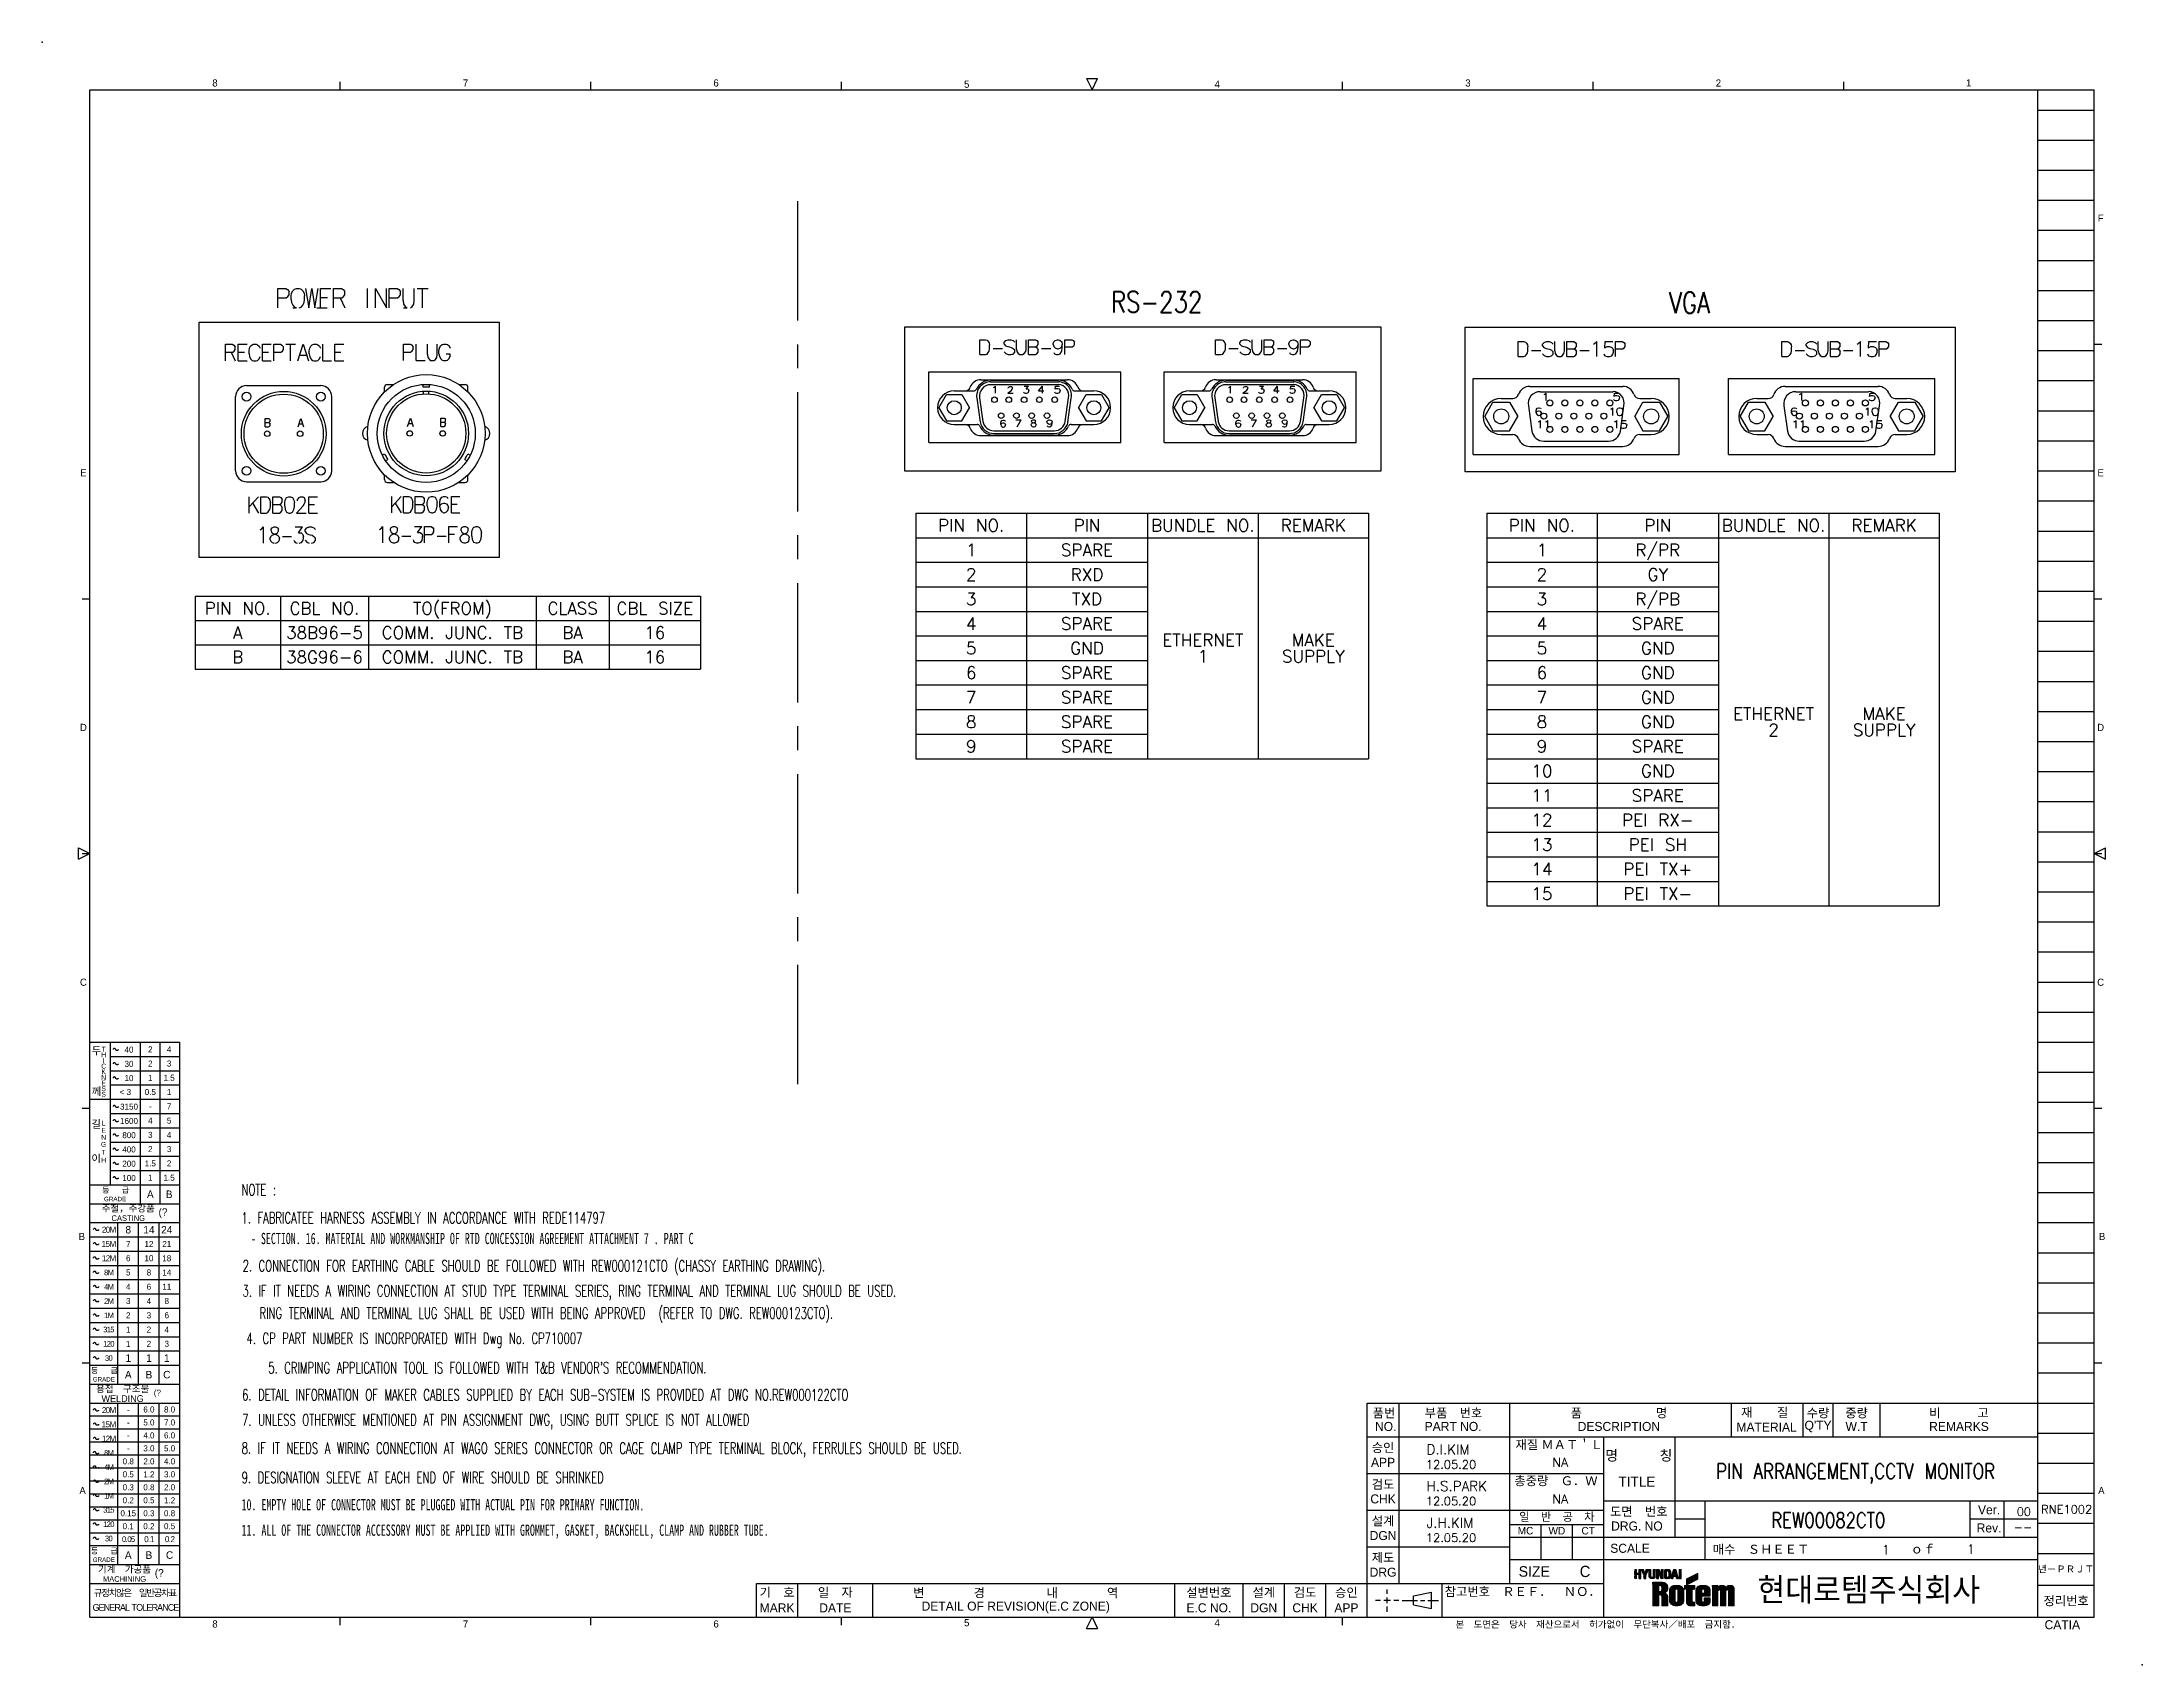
# Model space of a CAD drawing. Header units: millimetres. Extents: x 1063 to 1621, y 404 to 836.
import ezdxf
from ezdxf.enums import TextEntityAlignment as Align

# ---------------------------------------------------------------- set-up
doc = ezdxf.new("R2010")
doc.units = ezdxf.units.MM
doc.linetypes.add('CENTER', pattern=[50.8, 31.75, -6.35, 6.35, -6.35])
doc.linetypes.add('DASHED', pattern=[0.75, 0.5, -0.25])
doc.layers.add('5', color=4, linetype='Continuous')
doc.layers.add('현배선도', color=7, linetype='Continuous')
doc.styles.add('CI', font='romand.shx', dxfattribs={"bigfont": 'whgdtxt.shx'})
doc.styles.add('ROMANS', font='txt', dxfattribs={"height": 0.2})
doc.styles.get("Standard").update_dxf_attribs({"font": 'txt.shx', "bigfont": 'whgtxt.shx'})
pattern_1 = [(45, (994.75708, 597.389726), (-0.00883883476, 0.00883883476), [])]

msp = doc.modelspace()

# ---------------------------------------------------------------- texts
at = {"color": 0}
for s, height, p in [('PIN NO.', 3.266, (1309.81, 707.57)), ('PIN', 3.266, (1340.63, 707.57)), ('BUNDLE NO.', 3.266, (1371.46, 707.57)), ('REMARK', 3.266, (1400.85, 707.57)), ('PIN NO.', 3.266, (1461.68, 707.57)), ('PIN', 3.266, (1492.5, 707.57)), ('BUNDLE NO.', 3.266, (1523.32, 707.57)), ('REMARK', 3.266, (1552.72, 707.57)), ('1', 3.27, (1309.81, 701.04)), ('SPARE', 3.266, (1340.63, 701.04)), ('1', 3.27, (1461.68, 701.04)), ('R/PR', 3.266, (1492.5, 701.04)), ('2', 3.27, (1309.81, 694.51)), ('RXD', 3.266, (1340.63, 694.51)), ('2', 3.27, (1461.68, 694.51)), ('GY', 3.266, (1492.5, 694.51)), ('3', 3.27, (1309.81, 687.98)), ('TXD', 3.266, (1340.63, 687.98)), ('3', 3.27, (1461.68, 687.98)), ('R/PB', 3.266, (1492.5, 687.98)), ('4', 3.27, (1309.81, 681.45)), ('SPARE', 3.266, (1340.63, 681.45)), ('4', 3.27, (1461.68, 681.45)), ('SPARE', 3.266, (1492.5, 681.45)), ('5', 3.27, (1309.81, 674.92)), ('GND', 3.266, (1340.63, 674.92)), ('ETHERNET', 3.266, (1371.46, 677.09)), ('MAKE', 3.266, (1400.85, 677.09)), ('5', 3.27, (1461.68, 674.92)), ('GND', 3.266, (1492.5, 674.92)), ('1', 3.27, (1371.46, 672.74)), ('SUPPLY', 3.266, (1400.85, 672.74)), ('6', 3.27, (1309.81, 668.38)), ('SPARE', 3.266, (1340.63, 668.38)), ('6', 3.27, (1461.68, 668.38)), ('GND', 3.266, (1492.5, 668.38)), ('7', 3.27, (1309.81, 661.85)), ('SPARE', 3.266, (1340.63, 661.85)), ('7', 3.27, (1461.68, 661.85)), ('GND', 3.266, (1492.5, 661.85)), ('8', 3.27, (1309.81, 655.32)), ('SPARE', 3.266, (1340.63, 655.32)), ('8', 3.27, (1461.68, 655.32)), ('GND', 3.266, (1492.5, 655.32)), ('ETHERNET', 3.266, (1523.32, 657.5)), ('2', 3.27, (1523.32, 653.14)), ('SUPPLY', 3.266, (1552.72, 653.14)), ('MAKE', 3.266, (1552.72, 657.5)), ('9', 3.27, (1309.81, 648.79)), ('SPARE', 3.266, (1340.63, 648.79)), ('9', 3.27, (1461.68, 648.79)), ('SPARE', 3.266, (1492.5, 648.79)), ('10', 3.266, (1461.68, 642.26)), ('GND', 3.266, (1492.5, 642.26)), ('11', 3.266, (1461.68, 635.72)), ('SPARE', 3.266, (1492.5, 635.72)), ('12', 3.266, (1461.68, 629.19)), ('PEI RX-', 3.266, (1492.5, 629.19)), ('13', 3.266, (1461.68, 622.66)), ('PEI SH', 3.266, (1492.5, 622.66)), ('14', 3.266, (1461.68, 616.13)), ('PEI TX+', 3.266, (1492.5, 616.13)), ('15', 3.266, (1461.68, 609.6)), ('PEI TX-', 3.266, (1492.5, 609.6))]:
    msp.add_text(s, height=height, dxfattribs=at).set_placement(p, align=Align.MIDDLE_CENTER)
for s, p in [('TO(FROM)', (1171.75, 685.52)), ('PIN NO.', (1114.64, 685.52)), ('CBL NO.', (1137.73, 685.52)), ('CLASS', (1203.74, 685.52)), ('CBL SIZE', (1225.61, 685.52)), ('A', (1114.64, 679.04)), ('38B96-5', (1137.73, 679.04)), ('COMM. JUNC. TB', (1171.75, 679.04)), ('BA', (1203.74, 679.04)), ('16', (1225.61, 679.04)), ('B', (1114.64, 672.56)), ('38G96-6', (1137.73, 672.56)), ('COMM. JUNC. TB', (1171.75, 672.56)), ('BA', (1203.74, 672.56)), ('16', (1225.61, 672.56))]:
    msp.add_text(s, height=3.24).set_placement(p, align=Align.MIDDLE_CENTER)
at = {"color": 7, "width": 0.65}
for s, p in [('NOTE : ', (1115.65, 530.8)), ('1. FABRICATEE HARNESS ASSEMBLY IN ACCORDANCE WITH REDE114797', (1115.65, 523.35)), ('2. CONNECTION FOR EARTHING CABLE SHOULD BE FOLLOWED WITH REW000121CTO (CHASSY EARTHING DRAWING).', (1115.95, 510.6)), ('3. IF IT NEEDS A WIRING CONNECTION AT STUD TYPE TERMINAL SERIES, RING TERMINAL AND TERMINAL LUG SHOULD BE USED.', (1115.91, 503.91)), ('RING TERMINAL AND TERMINAL LUG SHALL BE USED WITH BEING APPROVED  (REFER TO DWG. REW000123CTO).', (1120.45, 498.03)), ('6. DETAIL INFORMATION OF MAKER CABLES SUPPLIED BY EACH SUB-SYSTEM IS PROVIDED AT DWG NO.REW000122CTO', (1115.81, 476.25)), ('7. UNLESS OTHERWISE MENTIONED AT PIN ASSIGNMENT DWG, USING BUTT SPLICE IS NOT ALLOWED ', (1115.81, 469.59)), ('8. IF IT NEEDS A WIRING CONNECTION AT WAGO SERIES CONNECTOR OR CAGE CLAMP TYPE TERMINAL BLOCK, FERRULES SHOULD BE USED.', (1115.7, 462.07)), ('9. DESIGNATION SLEEVE AT EACH END OF WIRE SHOULD BE SHRINKED', (1115.7, 454.28))]:
    msp.add_text(s, height=3, dxfattribs=at).set_placement(p, align=Align.MIDDLE_LEFT)
at = {"color": 255, "linetype": 'Continuous', "width": 0.65}
for s, p in [('4. CP PART NUMBER IS INCORPORATED WITH Dwg No. CP710007', (1161.66, 491.3)), ("5. CRIMPING APPLICATION TOOL IS FOLLOWED WITH T&B VENDOR'S RECOMMENDATION.", (1181.09, 483.48))]:
    msp.add_text(s, height=3, dxfattribs=at).set_placement(p, align=Align.MIDDLE_CENTER)
at = {"color": 6, "linetype": 'Continuous'}
for s, height, p in [('12.05.20', 2.231, (1430.79, 456.62)), ('D.I.KIM', 2.625, (1430.97, 460.42)), ('H.S.PARK', 2.625, (1430.97, 450.67)), ('12.05.20', 2.231, (1430.79, 446.87)), ('J.H.KIM', 2.625, (1430.97, 440.92)), ('12.05.20', 2.231, (1430.79, 437.12))]:
    msp.add_text(s, height=height, dxfattribs=at).set_placement(p)
at = {"color": 6}
for p in [(1466.55, 458.3), (1466.55, 448.55)]:
    msp.add_text('NA', height=2.449, dxfattribs=at).set_placement(p, align=Align.MIDDLE_CENTER)
at = {"color": 90, "linetype": 'Continuous', "width": 0.8}
msp.add_text('PIN ARRANGEMENT,CCTV MONITOR', height=4.05, dxfattribs=at).set_placement((1545.16, 455.93), align=Align.MIDDLE_CENTER)
at = {"color": 7, "linetype": 'Continuous'}
for s, p in [('00', (1588.01, 444.05)), ('RNE1002', (1594.52, 444.68)), ('--', (1587.19, 439.89))]:
    msp.add_text(s, height=2.231, dxfattribs=at).set_placement(p)
at = {"style": 'CI'}
msp.add_text('현대로템주식회사', height=7, dxfattribs=at).set_placement((1519.01, 420.68))
at = {"color": 4, "attachment_point": 5, "style": 'ROMANS'}
for s, insert, char_height in [('{\\fﾱﾼﾸﾲￃﾼ|b0|i0|c129|p49;8 }', (1108.58, 825.28), 1.9), ('{\\fﾱﾼﾸﾲￃﾼ|b0|i0|c129|p49;7 }', (1175.26, 825.28), 1.9), ('{\\fﾱﾼﾸﾲￃﾼ|b0|i0|c129|p49;6 }', (1241.93, 825.28), 1.9), ('{\\fﾱﾼﾸﾲￃﾼ|b0|i0|c129|p49;5 }', (1308.62, 824.95), 1.9), ('{\\fﾱﾼﾸﾲￃﾼ|b0|i0|c129|p49;4 }', (1375.29, 824.95), 1.9), ('{\\fﾱﾼﾸﾲￃﾼ|b0|i0|c129|p49;3 }', (1441.98, 825.28), 1.9), ('{\\fﾱﾼﾸﾲￃﾼ|b0|i0|c129|p49;2 }', (1508.65, 825.28), 1.9), ('{\\fﾱﾼﾸﾲￃﾼ|b0|i0|c129|p49;1 }', (1575.23, 825.32), 1.9), ('{\\fﾱﾼﾸﾲￃﾼ|b0|i0|c129|p49;F }', (1610.35, 789.31), 1.9), ('{\\fﾱﾼﾸﾲￃﾼ|b0|i0|c129|p49;E }', (1073.57, 721.58), 1.9), ('{\\fﾱﾼﾸﾲￃﾼ|b0|i0|c129|p49;E }', (1610.35, 721.58), 1.9), ('{\\fﾱﾼﾸﾲￃﾼ|b0|i0|c129|p49;D }', (1073.57, 653.84), 1.9), ('{\\fﾱﾼﾸﾲￃﾼ|b0|i0|c129|p49;D }', (1610.35, 653.84), 1.9), ('{\\fﾱﾼﾸﾲￃﾼ|b0|i0|c129|p49;C }', (1073.57, 586.03), 1.9), ('{\\fﾱﾼﾸﾲￃﾼ|b0|i0|c129|p49;C }', (1610.35, 586.03), 1.9), ('{\\fﾱﾼﾸﾲￃﾼ|b0|i0|c129|p49;두 }', (1077.06, 567.69), 2), ('{\\fﾱﾼﾸﾲￃﾼ|b0|i0|c129|p49;C }', (1078.96, 563.72), 1.3), ('{\\fﾱﾼﾸﾲￃﾼ|b0|i0|c129|p49;T }', (1078.96, 568.22), 1.3), ('{\\fﾱﾼﾸﾲￃﾼ|b0|i0|c129|p49;H }', (1078.96, 566.72), 1.3), ('{\\fﾱﾼﾸﾲￃﾼ|b0|i0|c129|p49;I }', (1078.96, 565.22), 1.3), ('{\\fﾱﾼﾸﾲￃﾼ|b0|i0|c129|p49;40 }', (1085.71, 568.11), 1.6), ('{\\fﾱﾼﾸﾲￃﾼ|b0|i0|c129|p49;30 }', (1085.71, 564.31), 1.6), ('{\\fﾱﾼﾸﾲￃﾼ|b0|i0|c129|p49;2 }', (1091.38, 568.19), 1.6), ('{\\fﾱﾼﾸﾲￃﾼ|b0|i0|c129|p49;2 }', (1091.38, 564.4), 1.6), ('{\\fﾱﾼﾸﾲￃﾼ|b0|i0|c129|p49;4 }', (1096.38, 568.19), 1.6), ('{\\fﾱﾼﾸﾲￃﾼ|b0|i0|c129|p49;3 }', (1096.38, 564.4), 1.6), ('{\\fﾱﾼﾸﾲￃﾼ|b0|i0|c129|p49;N }', (1078.96, 560.72), 1.3), ('{\\fﾱﾼﾸﾲￃﾼ|b0|i0|c129|p49;K }', (1078.96, 562.22), 1.3), ('{\\fﾱﾼﾸﾲￃﾼ|b0|i0|c129|p49;E }', (1078.96, 559.22), 1.3), ('{\\fﾱﾼﾸﾲￃﾼ|b0|i0|c129|p49;10 }', (1085.71, 560.52), 1.6), ('{\\fﾱﾼﾸﾲￃﾼ|b0|i0|c129|p49;1 }', (1091.38, 560.6), 1.6), ('{\\fﾱﾼﾸﾲￃﾼ|b0|i0|c129|p49;1.5 }', (1096.38, 560.6), 1.6), ('{\\fﾱﾼﾸﾲￃﾼ|b0|i0|c129|p49;께 }', (1077.06, 556.91), 2), ('{\\fﾱﾼﾸﾲￃﾼ|b0|i0|c129|p49;S }', (1078.96, 557.72), 1.3), ('{\\fﾱﾼﾸﾲￃﾼ|b0|i0|c129|p49;S }', (1078.96, 556.22), 1.3), ('{\\fﾱﾼﾸﾲￃﾼ|b0|i0|c129|p49;< 3 }', (1084.76, 556.81), 1.6), ('{\\fﾱﾼﾸﾲￃﾼ|b0|i0|c129|p49;3150 }', (1085.71, 552.93), 1.6), ('{\\fﾱﾼﾸﾲￃﾼ|b0|i0|c129|p49;0.5 }', (1091.38, 556.81), 1.6), ('{\\fﾱﾼﾸﾲￃﾼ|b0|i0|c129|p49;7 }', (1096.38, 553.01), 1.6), ('{\\fﾱﾼﾸﾲￃﾼ|b0|i0|c129|p49;1 }', (1096.38, 556.81), 1.6), ('{\\fﾱﾼﾸﾲￃﾼ|b0|i0|c129|p49;길 }', (1076.96, 548.21), 2), ('{\\fﾱﾼﾸﾲￃﾼ|b0|i0|c129|p49;L }', (1078.96, 548.54), 1.3), ('{\\fﾱﾼﾸﾲￃﾼ|b0|i0|c129|p49;1600 }', (1085.71, 549.13), 1.6), ('{\\fﾱﾼﾸﾲￃﾼ|b0|i0|c129|p49;4 }', (1091.38, 549.22), 1.6), ('{\\fﾱﾼﾸﾲￃﾼ|b0|i0|c129|p49;- }', (1091.38, 553.01), 1.6), ('{\\fﾱﾼﾸﾲￃﾼ|b0|i0|c129|p49;5 }', (1096.38, 549.22), 1.6), ('{\\fﾱﾼﾸﾲￃﾼ|b0|i0|c129|p49;G }', (1078.96, 542.88), 1.3), ('{\\fﾱﾼﾸﾲￃﾼ|b0|i0|c129|p49;N }', (1078.96, 544.77), 1.3), ('{\\fﾱﾼﾸﾲￃﾼ|b0|i0|c129|p49;E }', (1078.96, 546.65), 1.3), ('{\\fﾱﾼﾸﾲￃﾼ|b0|i0|c129|p49;400 }', (1085.71, 541.54), 1.6), ('{\\fﾱﾼﾸﾲￃﾼ|b0|i0|c129|p49;800 }', (1085.71, 545.34), 1.6), ('{\\fﾱﾼﾸﾲￃﾼ|b0|i0|c129|p49;3 }', (1091.38, 545.42), 1.6), ('{\\fﾱﾼﾸﾲￃﾼ|b0|i0|c129|p49;2 }', (1091.38, 541.63), 1.6), ('{\\fﾱﾼﾸﾲￃﾼ|b0|i0|c129|p49;4 }', (1096.38, 545.42), 1.6), ('{\\fﾱﾼﾸﾲￃﾼ|b0|i0|c129|p49;3 }', (1096.38, 541.63), 1.6), ('{\\fﾱﾼﾸﾲￃﾼ|b0|i0|c129|p49;이 }', (1076.96, 539.04), 2), ('{\\fﾱﾼﾸﾲￃﾼ|b0|i0|c129|p49;T }', (1078.96, 540.79), 1.3), ('{\\fﾱﾼﾸﾲￃﾼ|b0|i0|c129|p49;H }', (1078.96, 538.71), 1.3), ('{\\fﾱﾼﾸﾲￃﾼ|b0|i0|c129|p49;200 }', (1085.71, 537.75), 1.6), ('{\\fﾱﾼﾸﾲￃﾼ|b0|i0|c129|p49;1.5 }', (1091.38, 537.83), 1.6), ('{\\fﾱﾼﾸﾲￃﾼ|b0|i0|c129|p49;2 }', (1096.38, 537.83), 1.6), ('{\\fNew Gulim|b0|i0|c129|p18;\\H0.8333x;\\T0.75;등\u3000\u3000급\\fﾱﾼﾸﾲￃﾼ|b0|i0|c129|p49;\\H1.2x;\\T1; }', (1082.01, 530.7), 1.8), ('{\\fﾱﾼﾸﾲￃﾼ|b0|i0|c129|p49;100 }', (1085.71, 533.95), 1.6), ('{\\fﾱﾼﾸﾲￃﾼ|b0|i0|c129|p49;1 }', (1091.38, 534.04), 1.6), ('{\\fﾱﾼﾸﾲￃﾼ|b0|i0|c129|p49;1.5 }', (1096.38, 534.04), 1.6), ('{\\fﾱﾼﾸﾲￃﾼ|b0|i0|c129|p49;주철，주강품 }', (1085.51, 525.74), 1.8), ('{\\fﾱﾼﾸﾲￃﾼ|b0|i0|c129|p49;GRADE }', (1082.01, 528.35), 1.2), ('{\\fﾱﾼﾸﾲￃﾼ|b0|i0|c129|p49;A }', (1091.38, 529.63), 2), ('{\\fﾱﾼﾸﾲￃﾼ|b0|i0|c129|p49;(? }', (1094.76, 524.6), 2), ('{\\fﾱﾼﾸﾲￃﾼ|b0|i0|c129|p49;B }', (1096.38, 529.63), 2), ('{\\fﾱﾼﾸﾲￃﾼ|b0|i0|c129|p49;\\H0.8x;\\T0.85;20M\\H1.25x;\\T1; }', (1080.26, 520.19), 2), ('{\\fﾱﾼﾸﾲￃﾼ|b0|i0|c129|p49;CASTING }', (1085.51, 523.26), 1.5), ('{\\fﾱﾼﾸﾲￃﾼ|b0|i0|c129|p49;8 }', (1085.51, 520.19), 2), ('{\\fﾱﾼﾸﾲￃﾼ|b0|i0|c129|p49;14 }', (1091.01, 520.19), 2), ('{\\fﾱﾼﾸﾲￃﾼ|b0|i0|c129|p49;24 }', (1095.76, 520.19), 2), ('{\\fﾱﾼﾸﾲￃﾼ|b0|i0|c129|p49;B }', (1073.16, 518.41), 1.9), ('{\\fﾱﾼﾸﾲￃﾼ|b0|i0|c129|p49;\\H0.8x;\\T0.9;15M\\H1.25x;\\T1; }', (1080.26, 516.4), 2), ('{\\fﾱﾼﾸﾲￃﾼ|b0|i0|c129|p49;7 }', (1085.51, 516.4), 1.6), ('{\\fﾱﾼﾸﾲￃﾼ|b0|i0|c129|p49;12 }', (1091.01, 516.4), 1.6), ('{\\fﾱﾼﾸﾲￃﾼ|b0|i0|c129|p49;21 }', (1095.76, 516.4), 1.6), ('{\\fﾱﾼﾸﾲￃﾼ|b0|i0|c129|p49;B }', (1610.75, 518.41), 1.9), ('{\\fﾱﾼﾸﾲￃﾼ|b0|i0|c129|p49;\\H0.8x;\\T0.8;12M\\H1.25x;\\T1; }', (1080.26, 512.6), 2), ('{\\fﾱﾼﾸﾲￃﾼ|b0|i0|c129|p49;\\H0.75x;\\T0.8;8M\\H1.333x;\\T1; }', (1080.26, 508.81), 2), ('{\\fﾱﾼﾸﾲￃﾼ|b0|i0|c129|p49;5 }', (1085.51, 508.81), 1.6), ('{\\fﾱﾼﾸﾲￃﾼ|b0|i0|c129|p49;6 }', (1085.51, 512.6), 1.6), ('{\\fﾱﾼﾸﾲￃﾼ|b0|i0|c129|p49;10 }', (1091.01, 512.6), 1.6), ('{\\fﾱﾼﾸﾲￃﾼ|b0|i0|c129|p49;8 }', (1091.01, 508.81), 1.6), ('{\\fﾱﾼﾸﾲￃﾼ|b0|i0|c129|p49;18 }', (1095.76, 512.6), 1.6), ('{\\fﾱﾼﾸﾲￃﾼ|b0|i0|c129|p49;14 }', (1095.76, 508.81), 1.6), ('{\\fﾱﾼﾸﾲￃﾼ|b0|i0|c129|p49;\\H0.75x;\\T0.8;4M\\H1.333x;\\T1; }', (1080.26, 505.01), 2), ('{\\fﾱﾼﾸﾲￃﾼ|b0|i0|c129|p49;4 }', (1085.51, 505.01), 1.6), ('{\\fﾱﾼﾸﾲￃﾼ|b0|i0|c129|p49;6 }', (1091.01, 505.01), 1.6), ('{\\fﾱﾼﾸﾲￃﾼ|b0|i0|c129|p49;11 }', (1095.76, 505.01), 1.6), ('{\\fﾱﾼﾸﾲￃﾼ|b0|i0|c129|p49;\\H0.75x;\\T0.8;2M\\H1.333x;\\T1; }', (1080.26, 501.22), 2), ('{\\fﾱﾼﾸﾲￃﾼ|b0|i0|c129|p49;\\H0.75x;\\T0.8;1M\\H1.333x;\\T1; }', (1080.26, 497.42), 2), ('{\\fﾱﾼﾸﾲￃﾼ|b0|i0|c129|p49;3 }', (1085.51, 501.22), 1.6), ('{\\fﾱﾼﾸﾲￃﾼ|b0|i0|c129|p49;2 }', (1085.51, 497.42), 1.6), ('{\\fﾱﾼﾸﾲￃﾼ|b0|i0|c129|p49;4 }', (1091.01, 501.22), 1.6), ('{\\fﾱﾼﾸﾲￃﾼ|b0|i0|c129|p49;3 }', (1091.01, 497.42), 1.6), ('{\\fﾱﾼﾸﾲￃﾼ|b0|i0|c129|p49;8 }', (1095.76, 501.22), 1.6), ('{\\fﾱﾼﾸﾲￃﾼ|b0|i0|c129|p49;6 }', (1095.76, 497.42), 1.6), ('{\\fﾱﾼﾸﾲￃﾼ|b0|i0|c129|p49;\\H0.75x;\\T0.8;315\\H1.333x;\\T1; }', (1080.26, 493.63), 2), ('{\\fﾱﾼﾸﾲￃﾼ|b0|i0|c129|p49;1 }', (1085.51, 493.63), 1.6), ('{\\fﾱﾼﾸﾲￃﾼ|b0|i0|c129|p49;2 }', (1091.01, 493.63), 1.6), ('{\\fﾱﾼﾸﾲￃﾼ|b0|i0|c129|p49;4 }', (1095.76, 493.63), 1.6), ('{\\fﾱﾼﾸﾲￃﾼ|b0|i0|c129|p49;\\H0.75x;\\T0.8;120\\H1.333x;\\T1; }', (1080.26, 489.83), 2), ('{\\fﾱﾼﾸﾲￃﾼ|b0|i0|c129|p49;\\H0.75x;\\T0.8;30\\H1.333x;\\T1; }', (1080.26, 486.04), 2), ('{\\fﾱﾼﾸﾲￃﾼ|b0|i0|c129|p49;1 }', (1085.51, 486.04), 2), ('{\\fﾱﾼﾸﾲￃﾼ|b0|i0|c129|p49;1 }', (1085.51, 489.83), 1.6), ('{\\fﾱﾼﾸﾲￃﾼ|b0|i0|c129|p49;1 }', (1091.01, 486.04), 2), ('{\\fﾱﾼﾸﾲￃﾼ|b0|i0|c129|p49;2 }', (1091.01, 489.83), 1.6), ('{\\fﾱﾼﾸﾲￃﾼ|b0|i0|c129|p49;1 }', (1095.76, 486.04), 2), ('{\\fﾱﾼﾸﾲￃﾼ|b0|i0|c129|p49;3 }', (1095.76, 489.83), 1.6), ('{\\fNew Gulim|b0|i0|c129|p18;\\H0.8333x;\\T0.75;등\u3000\u3000급\\fﾱﾼﾸﾲￃﾼ|b0|i0|c129|p49;\\H1.2x;\\T1; }', (1079.01, 482.66), 1.8), ('{\\fﾱﾼﾸﾲￃﾼ|b0|i0|c129|p49;GRADE }', (1079.01, 480.39), 1.2), ('{\\fﾱﾼﾸﾲￃﾼ|b0|i0|c129|p49;A }', (1085.51, 481.63), 2), ('{\\fﾱﾼﾸﾲￃﾼ|b0|i0|c129|p49;B }', (1091.01, 481.63), 2), ('{\\fﾱﾼﾸﾲￃﾼ|b0|i0|c129|p49;C }', (1095.76, 481.63), 2), ('{\\fﾱﾼﾸﾲￃﾼ|b0|i0|c129|p49;용접\u3000구조물 }', (1084.01, 477.74), 1.8), ('{\\fﾱﾼﾸﾲￃﾼ|b0|i0|c129|p49;WELDING }', (1084.01, 475.26), 1.8), ('{\\fﾱﾼﾸﾲￃﾼ|b0|i0|c129|p49;(? }', (1093.26, 476.6), 1.6), ('{\\fﾱﾼﾸﾲￃﾼ|b0|i0|c129|p49;\\H0.8x;\\T0.85;20M\\H1.25x;\\T1; }', (1080.26, 472.19), 2), ('{\\fﾱﾼﾸﾲￃﾼ|b0|i0|c129|p49;- }', (1085.51, 472.36), 1.6), ('{\\fﾱﾼﾸﾲￃﾼ|b0|i0|c129|p49;5.0 }', (1091.01, 468.91), 1.6), ('{\\fﾱﾼﾸﾲￃﾼ|b0|i0|c129|p49;6.0 }', (1091.01, 472.36), 1.6), ('{\\fﾱﾼﾸﾲￃﾼ|b0|i0|c129|p49;8.0 }', (1096.51, 472.36), 1.6), ('{\\fﾱﾼﾸﾲￃﾼ|b0|i0|c129|p49;7.0 }', (1096.51, 468.91), 1.6), ('{\\fﾱﾼﾸﾲￃﾼ|b0|i0|c129|p49;품번 }', (1419.66, 471.34), 2.4), ('{\\fﾱﾼﾸﾲￃﾼ|b0|i0|c129|p49;부품\u3000번호 }', (1438.16, 471.34), 2.4), ('{\\fﾱﾼﾸﾲￃﾼ|b0|i0|c129|p49;품\u3000\u3000\u3000\u3000\u3000\u3000명 }', (1482.16, 471.34), 2.4), ('{\\fﾱﾼﾸﾲￃﾼ|b0|i0|c129|p49;재\u3000\u3000질 }', (1520.96, 471.49), 2.4), ("{\\fﾱﾼﾸﾲￃﾼ|b0|i0|c129|p49;Q'TY }", (1535.16, 467.84), 2.4), ('{\\fﾱﾼﾸﾲￃﾼ|b0|i0|c129|p49;수량 }', (1535.16, 471.34), 2.4), ('{\\fﾱﾼﾸﾲￃﾼ|b0|i0|c129|p49;중량 }', (1545.41, 471.34), 2.4), ('{\\fﾱﾼﾸﾲￃﾼ|b0|i0|c129|p49;비\u3000\u3000\u3000고 }', (1572.66, 471.34), 2.4), ('{\\fﾱﾼﾸﾲￃﾼ|b0|i0|c129|p49;\\H0.8x;\\T0.9;15M\\H1.25x;\\T1; }', (1080.26, 468.4), 2), ('{\\fﾱﾼﾸﾲￃﾼ|b0|i0|c129|p49;\\H0.8x;\\T0.8;12M\\H1.25x;\\T1; }', (1080.26, 464.6), 2), ('{\\fﾱﾼﾸﾲￃﾼ|b0|i0|c129|p49;- }', (1085.51, 468.91), 1.6), ('{\\fﾱﾼﾸﾲￃﾼ|b0|i0|c129|p49;- }', (1085.51, 465.46), 1.6), ('{\\fﾱﾼﾸﾲￃﾼ|b0|i0|c129|p49;4.0 }', (1091.01, 465.46), 1.6), ('{\\fﾱﾼﾸﾲￃﾼ|b0|i0|c129|p49;6.0 }', (1096.51, 465.46), 1.6), ('{\\fﾱﾼﾸﾲￃﾼ|b0|i0|c129|p49;NO. }', (1420.12, 467.84), 2.4), ('{\\fﾱﾼﾸﾲￃﾼ|b0|i0|c129|p49; PART NO. }', (1437.6, 467.84), 2.4), ('{\\fGulim|b0|i0|c129|p50;재질 ＭＡＴ＇Ｌ\\fﾱﾼﾸﾲￃﾼ|b0|i0|c129|p49; }', (1466.27, 462.89), 2.4), ('{\\fﾱﾼﾸﾲￃﾼ|b0|i0|c129|p49;DESCRIPTION }', (1482.16, 467.84), 2.4), ('{\\fﾱﾼﾸﾲￃﾼ|b0|i0|c129|p49;MATERIAL }', (1521.46, 467.69), 2.4), ('{\\fﾱﾼﾸﾲￃﾼ|b0|i0|c129|p49;W.T }', (1545.41, 467.84), 2.4), ('{\\fﾱﾼﾸﾲￃﾼ|b0|i0|c129|p49;REMARKS }', (1572.66, 467.84), 2.4), ('{\\fﾱﾼﾸﾲￃﾼ|b0|i0|c129|p49;\\H0.75x;\\T0.8;8M\\H1.333x;\\T1; }', (1080.26, 460.81), 2), ('{\\fﾱﾼﾸﾲￃﾼ|b0|i0|c129|p49;0.8 }', (1085.51, 458.56), 1.6), ('{\\fﾱﾼﾸﾲￃﾼ|b0|i0|c129|p49;- }', (1085.51, 462.01), 1.6), ('{\\fﾱﾼﾸﾲￃﾼ|b0|i0|c129|p49;3.0 }', (1091.01, 462.01), 1.6), ('{\\fﾱﾼﾸﾲￃﾼ|b0|i0|c129|p49;2.0 }', (1091.01, 458.56), 1.6), ('{\\fﾱﾼﾸﾲￃﾼ|b0|i0|c129|p49;4.0 }', (1096.51, 458.56), 1.6), ('{\\fﾱﾼﾸﾲￃﾼ|b0|i0|c129|p49;5.0 }', (1096.51, 462.01), 1.6), ('{\\fﾱﾼﾸﾲￃﾼ|b0|i0|c129|p49;APP }', (1419.41, 458.31), 2.4), ('{\\fﾱﾼﾸﾲￃﾼ|b0|i0|c129|p49;승인 }', (1419.41, 462.11), 2.4), ('{\\fﾱﾼﾸﾲￃﾼ|b0|i0|c129|p49;명\u3000\u3000\u3000칭 }', (1487.46, 459.98), 2.7), ('{\\fﾱﾼﾸﾲￃﾼ|b0|i0|c129|p49;\\H0.75x;\\T0.8;4M\\H1.333x;\\T1; }', (1080.26, 457.01), 2), ('{\\fﾱﾼﾸﾲￃﾼ|b0|i0|c129|p49;\\H0.75x;\\T0.8;2M\\H1.333x;\\T1; }', (1080.26, 453.22), 2), ('{\\fﾱﾼﾸﾲￃﾼ|b0|i0|c129|p49;0.5 }', (1085.51, 455.11), 1.6), ('{\\fﾱﾼﾸﾲￃﾼ|b0|i0|c129|p49;1.2 }', (1091.01, 455.11), 1.6), ('{\\fﾱﾼﾸﾲￃﾼ|b0|i0|c129|p49;3.0 }', (1096.51, 455.11), 1.6), ('{\\fﾱﾼﾸﾲￃﾼ|b0|i0|c129|p49;검도 }', (1419.41, 452.36), 2.4), ('{\\fﾱﾼﾸﾲￃﾼ|b0|i0|c129|p49;총중량\u3000Ｇ．Ｗ }', (1465.42, 453.28), 2.4), ('{\\fﾱﾼﾸﾲￃﾼ|b0|i0|c129|p49;TITLE }', (1486.96, 453.18), 2.7), ('{\\fﾱﾼﾸﾲￃﾼ|b0|i0|c129|p49;A }', (1073.37, 450.8), 1.9), ('{\\fﾱﾼﾸﾲￃﾼ|b0|i0|c129|p49;\\H0.75x;\\T0.8;1M\\H1.333x;\\T1; }', (1080.26, 449.42), 2), ('{\\fﾱﾼﾸﾲￃﾼ|b0|i0|c129|p49;0.3 }', (1085.51, 451.66), 1.6), ('{\\fﾱﾼﾸﾲￃﾼ|b0|i0|c129|p49;0.2 }', (1085.51, 448.21), 1.6), ('{\\fﾱﾼﾸﾲￃﾼ|b0|i0|c129|p49;0.8 }', (1091.01, 451.66), 1.6), ('{\\fﾱﾼﾸﾲￃﾼ|b0|i0|c129|p49;0.5 }', (1091.01, 448.21), 1.6), ('{\\fﾱﾼﾸﾲￃﾼ|b0|i0|c129|p49;2.0 }', (1096.51, 451.66), 1.6), ('{\\fﾱﾼﾸﾲￃﾼ|b0|i0|c129|p49;1.2 }', (1096.51, 448.21), 1.6), ('{\\fﾱﾼﾸﾲￃﾼ|b0|i0|c129|p49;CHK }', (1419.41, 448.56), 2.4), ('{\\fﾱﾼﾸﾲￃﾼ|b0|i0|c129|p49;A }', (1610.55, 450.8), 1.9), ('{\\fﾱﾼﾸﾲￃﾼ|b0|i0|c129|p49;\\H0.75x;\\T0.8;315\\H1.333x;\\T1; }', (1080.26, 445.63), 2), ('{\\fﾱﾼﾸﾲￃﾼ|b0|i0|c129|p49;\\H0.75x;\\T0.8;120\\H1.333x;\\T1; }', (1080.26, 441.83), 2), ('{\\fﾱﾼﾸﾲￃﾼ|b0|i0|c129|p49;0.15 }', (1085.51, 444.76), 1.6), ('{\\fﾱﾼﾸﾲￃﾼ|b0|i0|c129|p49;0.1 }', (1085.51, 441.31), 1.6), ('{\\fﾱﾼﾸﾲￃﾼ|b0|i0|c129|p49;0.3 }', (1091.01, 444.76), 1.6), ('{\\fﾱﾼﾸﾲￃﾼ|b0|i0|c129|p49;0.2 }', (1091.01, 441.31), 1.6), ('{\\fﾱﾼﾸﾲￃﾼ|b0|i0|c129|p49;0.8 }', (1096.51, 444.76), 1.6), ('{\\fﾱﾼﾸﾲￃﾼ|b0|i0|c129|p49;0.5 }', (1096.51, 441.31), 1.6), ('{\\fﾱﾼﾸﾲￃﾼ|b0|i0|c129|p49;설계 }', (1419.41, 442.61), 2.4), ('{\\fﾱﾼﾸﾲￃﾼ|b0|i0|c129|p49;일\u3000반\u3000공\u3000차 }', (1465.66, 443.69), 2.2), ('{\\fﾱﾼﾸﾲￃﾼ|b0|i0|c129|p49;도면\u3000번호 }', (1487.46, 445.15), 2.4), ('{\\fﾱﾼﾸﾲￃﾼ|b0|i0|c129|p49;DRG. NO }', (1486.96, 441.35), 2.4), ('{\\fﾱﾼﾸﾲￃﾼ|b0|i0|c129|p49;Rev. }', (1580.66, 440.84), 2.4), ('{\\fﾱﾼﾸﾲￃﾼ|b0|i0|c129|p49;Ver. }', (1580.66, 445.66), 2.4), ('{\\fﾱﾼﾸﾲￃﾼ|b0|i0|c129|p49;\\H0.75x;\\T0.8;30\\H1.333x;\\T1; }', (1080.26, 438.04), 2), ('{\\fﾱﾼﾸﾲￃﾼ|b0|i0|c129|p49;\\T0.8;0.05 }', (1085.51, 437.86), 1.5), ('{\\fﾱﾼﾸﾲￃﾼ|b0|i0|c129|p49;\\T0.8;0.1 }', (1091.01, 437.86), 1.6), ('{\\fﾱﾼﾸﾲￃﾼ|b0|i0|c129|p49;\\T0.8;0.2 }', (1096.51, 437.86), 1.6), ('{\\fﾱﾼﾸﾲￃﾼ|b0|i0|c129|p49;DGN }', (1419.41, 438.81), 2.4), ('{\\fﾱﾼﾸﾲￃﾼ|b0|i0|c129|p49;MC }', (1457.32, 440.11), 2), ('{\\fﾱﾼﾸﾲￃﾼ|b0|i0|c129|p49;WD }', (1465.66, 440.11), 2), ('{\\fﾱﾼﾸﾲￃﾼ|b0|i0|c129|p49;CT }', (1473.99, 440.11), 2), ('{\\fﾱﾼﾸﾲￃﾼ|b0|i0|c129|p49;SCALE }', (1485.12, 435.42), 2.4), ('{\\fﾱﾼﾸﾲￃﾼ|b0|i0|c129|p49;매수\u3000ＳＨＥＥＴ }', (1519.98, 435.05), 2.4), ('{\\fﾱﾼﾸﾲￃﾼ|b0|i0|c129|p49;ｏｆ }', (1563.08, 435.23), 2.4), ('{\\fNew Gulim|b0|i0|c129|p18;\\H0.8333x;\\T0.75;등\u3000\u3000급\\fﾱﾼﾸﾲￃﾼ|b0|i0|c129|p49;\\H1.2x;\\T1; }', (1079.01, 434.66), 1.8), ('{\\fﾱﾼﾸﾲￃﾼ|b0|i0|c129|p49;GRADE }', (1079.01, 432.39), 1.2), ('{\\fﾱﾼﾸﾲￃﾼ|b0|i0|c129|p49;기계\u3000가공품 }', (1084.51, 429.74), 1.8), ('{\\fﾱﾼﾸﾲￃﾼ|b0|i0|c129|p49;A }', (1085.51, 433.63), 2), ('{\\fﾱﾼﾸﾲￃﾼ|b0|i0|c129|p49;B }', (1091.01, 433.63), 2), ('{\\fﾱﾼﾸﾲￃﾼ|b0|i0|c129|p49;C }', (1096.51, 433.63), 2), ('{\\fﾱﾼﾸﾲￃﾼ|b0|i0|c129|p49;DRG }', (1419.41, 429.06), 2.4), ('{\\fﾱﾼﾸﾲￃﾼ|b0|i0|c129|p49;제도 }', (1419.41, 432.86), 2.4), ('{\\fﾱﾼﾸﾲￃﾼ|b0|i0|c129|p49;SIZE }', (1459.66, 429.26), 2.8), ('{\\fGulim|b0|i0|c129|p50;C\\fﾱﾼﾸﾲￃﾼ|b0|i0|c129|p49; }', (1473.16, 429.26), 3), ('{\\fNew Gulim|b0|i0|c129|p18;\\H0.75x;년－ＰＲＪＴ\\fﾱﾼﾸﾲￃﾼ|b0|i0|c129|p49;\\H1.333x; }', (1601.16, 429.84), 2.4), ('{\\fGulim|b0|i0|c129|p50;\\T0.75;규정치않은\u3000일반공차표\\fﾱﾼﾸﾲￃﾼ|b0|i0|c129|p49;\\T1; }', (1087.26, 423.49), 1.8), ('{\\fﾱﾼﾸﾲￃﾼ|b0|i0|c129|p49;MACHINING }', (1084.51, 427.26), 1.5), ('{\\fﾱﾼﾸﾲￃﾼ|b0|i0|c129|p49;(? }', (1093.76, 428.6), 2), ('{\\fﾱﾼﾸﾲￃﾼ|b0|i0|c129|p49;기\u3000호 }', (1258.16, 423.59), 2.4), ('{\\fﾱﾼﾸﾲￃﾼ|b0|i0|c129|p49;일\u3000자 }', (1273.66, 423.59), 2.4), ('{\\fﾱﾼﾸﾲￃﾼ|b0|i0|c129|p49;변\u3000\u3000\u3000\u3000경\u3000\u3000\u3000\u3000\u3000내\u3000\u3000\u3000\u3000역 }', (1321.66, 423.49), 2.4), ('{\\fﾱﾼﾸﾲￃﾼ|b0|i0|c129|p49;설변번호 }', (1373.06, 423.59), 2.4), ('{\\fﾱﾼﾸﾲￃﾼ|b0|i0|c129|p49;설계 }', (1387.66, 423.59), 2.4), ('{\\fﾱﾼﾸﾲￃﾼ|b0|i0|c129|p49;검도 }', (1398.66, 423.59), 2.4), ('{\\fﾱﾼﾸﾲￃﾼ|b0|i0|c129|p49;승인 }', (1409.66, 423.59), 2.4), ('{\\fﾱﾼﾸﾲￃﾼ|b0|i0|c129|p49;참고번호\u3000ＲＥＦ．\u3000ＮＯ． }', (1456.57, 423.83), 2.4), ('{\\fﾱﾼﾸﾲￃﾼ|b0|i0|c129|p49;\\T0.8;GENERAL TOLERANC\\T1;E }', (1087.56, 419.69), 1.8), ('{\\fﾱﾼﾸﾲￃﾼ|b0|i0|c129|p49;MARK }', (1258.16, 419.59), 2.4), ('{\\fﾱﾼﾸﾲￃﾼ|b0|i0|c129|p49;DATE }', (1273.66, 419.59), 2.4), ('{\\fﾱﾼﾸﾲￃﾼ|b0|i0|c129|p49;DETAIL OF REVISION(E.C ZONE) }', (1321.66, 419.69), 2.4), ('{\\fﾱﾼﾸﾲￃﾼ|b0|i0|c129|p49;E.C NO. }', (1373.06, 419.59), 2.4), ('{\\fﾱﾼﾸﾲￃﾼ|b0|i0|c129|p49;DGN }', (1387.66, 419.59), 2.4), ('{\\fﾱﾼﾸﾲￃﾼ|b0|i0|c129|p49;CHK }', (1398.66, 419.59), 2.4), ('{\\fﾱﾼﾸﾲￃﾼ|b0|i0|c129|p49;APP }', (1409.66, 419.59), 2.4), ('{\\fNew Gulim|b0|i0|c129|p18;정리번호 }', (1601.16, 421.34), 2.4), ('{\\fﾱﾼﾸﾲￃﾼ|b0|i0|c129|p49;8 }', (1108.58, 415.3), 1.9), ('{\\fﾱﾼﾸﾲￃﾼ|b0|i0|c129|p49;7 }', (1175.26, 415.3), 1.9), ('{\\fﾱﾼﾸﾲￃﾼ|b0|i0|c129|p49;6 }', (1241.93, 415.3), 1.9), ('{\\fﾱﾼﾸﾲￃﾼ|b0|i0|c129|p49;5 }', (1308.62, 415.63), 1.9), ('{\\fﾱﾼﾸﾲￃﾼ|b0|i0|c129|p49;4 }', (1375.29, 415.63), 1.9), ('{\\fﾱﾼﾸﾲￃﾼ|b0|i0|c129|p49;CATIA }', (1600.16, 415.09), 2.4)]:
    msp.add_mtext(s, dxfattribs=dict(at, insert=insert, char_height=char_height))
at = {"color": 6, "insert": (1438.66, 415.09), "char_height": 1.8, "attachment_point": 4, "style": 'ROMANS'}
msp.add_mtext('{\\fﾱﾼﾸﾲￃﾼ|b0|i0|c129|p49;본\u3000도면은\u3000당사\u3000재산으로서\u3000허가없이\u3000무단복사／배포\u3000금지함． }', dxfattribs=at)
at = {"layer": '5', "color": 3, "width": 0.8}
msp.add_text('REW00082CT0', height=4, dxfattribs=at).set_placement((1522.74, 442.92), align=Align.MIDDLE_LEFT)
at = {"layer": '5', "color": 4, "width": 0.8}
for p in [(1552.35, 435.03), (1574.92, 435.2)]:
    msp.add_text('1', height=2.5, dxfattribs=at).set_placement(p, align=Align.MIDDLE_LEFT)
at = {"layer": '현배선도', "color": 4, "width": 0.8}
for s, p in [('RS-232', (1347.01, 764.22)), ('VGA', (1495.48, 764.06))]:
    msp.add_text(s, height=5.58, dxfattribs=at).set_placement(p)
at = {"layer": '현배선도', "color": 0, "linetype": 'DASHED', "ltscale": 0.05, "style": 'ROMANS', "width": 0.65}
for s, p in [('   - SECTION. 16. MATERIAL AND WORKMANSHIP OF RTD CONCESSION AGREEMENT ATTACHMENT 7 . PART C ', (1114.2, 517.86)), ('10. EMPTY HOLE OF CONNECTOR MUST BE PLUGGED WITH ACTUAL PIN FOR PRIMARY FUNCTION.', (1115.65, 447.03)), ('11. ALL OF THE CONNECTOR ACCESSORY MUST BE APPLIED WITH GROMMET, GASKET, BACKSHELL, CLAMP AND RUBBER TUBE.', (1115.65, 440.26))]:
    msp.add_text(s, height=2.9925, dxfattribs=at).set_placement(p, align=Align.MIDDLE_LEFT)

# ---------------------------------------------------------------- hatches: boundary and pattern name
h = msp.add_hatch()
h.set_pattern_fill('ANSI31', color=256, scale=0.1, style=0)
h.set_pattern_definition(pattern_1)
h.paths.add_polyline_path([(1506.45, 424.22), (1506.45, 424.3), (1506.44, 424.37), (1506.43, 424.45), (1506.41, 424.52), (1506.39, 424.6), (1506.36, 424.67), (1506.34, 424.73), (1506.3, 424.8), (1506.27, 424.86), (1506.23, 424.91), (1506.19, 424.97), (1506.15, 425.03), (1506.1, 425.08), (1506.05, 425.12), (1506, 425.17), (1505.94, 425.22), (1505.88, 425.26), (1505.82, 425.29), (1505.76, 425.33), (1505.69, 425.36), (1505.62, 425.39), (1505.55, 425.42), (1505.48, 425.45), (1505.41, 425.47), (1505.33, 425.49), (1505.26, 425.51), (1505.18, 425.52), (1505.1, 425.53), (1505.02, 425.54), (1504.93, 425.55), (1504.85, 425.55), (1504.77, 425.56), (1504.36, 425.56), (1504.27, 425.55), (1504.18, 425.55), (1504.1, 425.54), (1504.02, 425.53), (1503.93, 425.52), (1503.85, 425.5), (1503.77, 425.48), (1503.69, 425.46), (1503.62, 425.44), (1503.55, 425.41), (1503.48, 425.38), (1503.41, 425.35), (1503.34, 425.31), (1503.28, 425.27), (1503.21, 425.23), (1503.15, 425.19), (1503.1, 425.14), (1503.04, 425.09), (1502.99, 425.04), (1502.95, 424.98), (1502.9, 424.92), (1502.86, 424.86), (1502.82, 424.8), (1502.79, 424.73), (1502.76, 424.66), (1502.73, 424.59), (1502.71, 424.51), (1502.69, 424.43), (1502.68, 424.35), (1502.66, 424.27), (1502.66, 424.18), (1502.65, 424.09), (1502.65, 421.59), (1502.66, 421.51), (1502.66, 421.42), (1502.67, 421.34), (1502.69, 421.26), (1502.7, 421.19), (1502.72, 421.11), (1502.75, 421.04), (1502.77, 420.98), (1502.8, 420.91), (1502.84, 420.85), (1502.87, 420.79), (1502.91, 420.73), (1502.95, 420.68), (1503, 420.63), (1503.05, 420.58), (1503.1, 420.53), (1503.15, 420.49), (1503.21, 420.45), (1503.27, 420.41), (1503.33, 420.37), (1503.4, 420.34), (1503.47, 420.31), (1503.53, 420.29), (1503.61, 420.26), (1503.68, 420.24), (1503.76, 420.22), (1503.84, 420.21), (1503.92, 420.2), (1504.01, 420.19), (1504.1, 420.18), (1504.19, 420.17), (1504.28, 420.17), (1504.83, 420.17), (1504.91, 420.17), (1504.99, 420.18), (1505.06, 420.18), (1505.14, 420.19), (1505.22, 420.2), (1505.29, 420.22), (1505.37, 420.24), (1505.44, 420.25), (1505.51, 420.28), (1505.58, 420.3), (1505.65, 420.32), (1505.71, 420.35), (1505.77, 420.38), (1505.84, 420.42), (1505.89, 420.45), (1505.95, 420.49), (1506.01, 420.53), (1506.06, 420.57), (1506.11, 420.61), (1506.15, 420.66), (1506.2, 420.71), (1506.24, 420.76), (1506.27, 420.81), (1506.31, 420.87), (1506.34, 420.92), (1506.36, 420.98), (1506.39, 421.04), (1506.41, 421.1), (1506.42, 421.16), (1506.43, 421.23), (1506.44, 421.3), (1506.44, 421.37), (1506.45, 422.27), (1504.91, 422.27), (1504.91, 421.51), (1504.91, 421.43), (1504.89, 421.34), (1504.85, 421.27), (1504.81, 421.21), (1504.75, 421.15), (1504.69, 421.11), (1504.63, 421.09), (1504.55, 421.08), (1504.48, 421.09), (1504.41, 421.11), (1504.35, 421.14), (1504.3, 421.19), (1504.25, 421.25), (1504.22, 421.32), (1504.2, 421.41), (1504.2, 421.49), (1504.2, 424.26), (1504.2, 424.31), (1504.22, 424.39), (1504.25, 424.46), (1504.29, 424.51), (1504.35, 424.55), (1504.41, 424.58), (1504.46, 424.6), (1504.54, 424.6), (1504.61, 424.6), (1504.67, 424.58), (1504.73, 424.55), (1504.79, 424.51), (1504.84, 424.46), (1504.87, 424.41), (1504.9, 424.33), (1504.91, 424.26), (1504.91, 423.54), (1504.2, 423.54), (1504.2, 422.71), (1506.45, 422.71)])
h.paths.add_polyline_path([(1501.68, 424.54), (1502.39, 424.54), (1502.39, 425.56), (1499.65, 425.56), (1499.65, 424.54), (1500.16, 424.54), (1500.18, 421.15), (1500.18, 421.09), (1500.18, 421.02), (1500.19, 420.97), (1500.19, 420.91), (1500.2, 420.86), (1500.22, 420.81), (1500.23, 420.76), (1500.25, 420.71), (1500.26, 420.66), (1500.28, 420.62), (1500.3, 420.58), (1500.33, 420.54), (1500.35, 420.5), (1500.38, 420.47), (1500.41, 420.44), (1500.44, 420.41), (1500.47, 420.38), (1500.5, 420.35), (1500.53, 420.32), (1500.57, 420.3), (1500.61, 420.28), (1500.64, 420.26), (1500.68, 420.25), (1500.72, 420.23), (1500.77, 420.22), (1500.81, 420.2), (1500.85, 420.2), (1500.9, 420.19), (1500.94, 420.18), (1500.99, 420.18), (1501.04, 420.17), (1501.09, 420.17), (1502.39, 420.17), (1502.39, 421.13), (1501.94, 421.13), (1501.9, 421.13), (1501.86, 421.14), (1501.84, 421.15), (1501.77, 421.2), (1501.73, 421.27), (1501.7, 421.33), (1501.68, 421.4), (1501.68, 421.45)])
h.paths.add_polyline_path([(1499.42, 421.53), (1499.42, 421.62), (1499.42, 424.19), (1499.42, 424.27), (1499.42, 424.34), (1499.4, 424.41), (1499.39, 424.48), (1499.37, 424.54), (1499.34, 424.61), (1499.32, 424.67), (1499.29, 424.73), (1499.25, 424.79), (1499.21, 424.85), (1499.17, 424.91), (1499.13, 424.96), (1499.08, 425.02), (1499.03, 425.07), (1498.98, 425.12), (1498.92, 425.16), (1498.87, 425.21), (1498.81, 425.25), (1498.74, 425.29), (1498.68, 425.33), (1498.62, 425.36), (1498.55, 425.4), (1498.48, 425.42), (1498.41, 425.45), (1498.34, 425.48), (1498.27, 425.5), (1498.2, 425.51), (1498.13, 425.53), (1498.06, 425.54), (1497.99, 425.55), (1497.91, 425.55), (1497.84, 425.56), (1497.25, 425.56), (1497.16, 425.55), (1497.08, 425.55), (1496.99, 425.54), (1496.91, 425.53), (1496.83, 425.51), (1496.75, 425.49), (1496.67, 425.47), (1496.6, 425.44), (1496.52, 425.42), (1496.45, 425.38), (1496.38, 425.35), (1496.32, 425.31), (1496.26, 425.27), (1496.2, 425.23), (1496.14, 425.19), (1496.08, 425.14), (1496.03, 425.09), (1495.98, 425.04), (1495.94, 424.99), (1495.89, 424.94), (1495.85, 424.88), (1495.81, 424.82), (1495.78, 424.76), (1495.75, 424.7), (1495.72, 424.64), (1495.7, 424.58), (1495.68, 424.51), (1495.66, 424.45), (1495.65, 424.38), (1495.64, 424.31), (1495.63, 424.24), (1495.63, 424.17), (1497.15, 424.3), (1497.15, 424.35), (1497.17, 424.41), (1497.2, 424.46), (1497.26, 424.53), (1497.33, 424.57), (1497.4, 424.59), (1497.46, 424.6), (1497.52, 424.6), (1497.6, 424.59), (1497.64, 424.58), (1497.67, 424.57), (1497.75, 424.53), (1497.81, 424.47), (1497.84, 424.41), (1497.86, 424.34), (1497.86, 424.3), (1497.86, 421.45), (1497.86, 421.39), (1497.84, 421.29), (1497.81, 421.22), (1497.76, 421.16), (1497.71, 421.11), (1497.65, 421.07), (1497.59, 421.05), (1497.51, 421.04), (1497.42, 421.05), (1497.37, 421.07), (1497.3, 421.11), (1497.25, 421.16), (1497.2, 421.23), (1497.17, 421.29), (1497.15, 421.38), (1497.15, 421.45), (1497.15, 424.3), (1495.63, 424.17), (1495.63, 421.55), (1495.63, 421.47), (1495.64, 421.39), (1495.65, 421.31), (1495.67, 421.23), (1495.69, 421.16), (1495.72, 421.09), (1495.75, 421.02), (1495.78, 420.95), (1495.82, 420.89), (1495.86, 420.83), (1495.91, 420.77), (1495.96, 420.71), (1496.01, 420.66), (1496.06, 420.61), (1496.12, 420.56), (1496.18, 420.52), (1496.24, 420.48), (1496.3, 420.44), (1496.37, 420.4), (1496.43, 420.37), (1496.5, 420.34), (1496.57, 420.31), (1496.64, 420.28), (1496.71, 420.26), (1496.78, 420.24), (1496.85, 420.22), (1496.92, 420.21), (1496.98, 420.19), (1497.05, 420.18), (1497.12, 420.18), (1497.19, 420.17), (1497.25, 420.17), (1497.74, 420.17), (1497.83, 420.18), (1497.91, 420.18), (1498, 420.19), (1498.08, 420.2), (1498.16, 420.22), (1498.24, 420.23), (1498.32, 420.25), (1498.4, 420.28), (1498.48, 420.3), (1498.55, 420.33), (1498.62, 420.36), (1498.69, 420.39), (1498.75, 420.43), (1498.82, 420.47), (1498.88, 420.51), (1498.94, 420.55), (1498.99, 420.6), (1499.04, 420.65), (1499.09, 420.7), (1499.14, 420.76), (1499.18, 420.81), (1499.22, 420.88), (1499.26, 420.94), (1499.3, 421), (1499.32, 421.07), (1499.35, 421.14), (1499.37, 421.21), (1499.39, 421.29), (1499.41, 421.37), (1499.42, 421.45)])
h.paths.add_polyline_path([(1495.14, 422.63), (1495.14, 422.68), (1495.13, 422.73), (1495.13, 422.78), (1495.11, 422.83), (1495.1, 422.88), (1495.08, 422.92), (1495.06, 422.96), (1495.04, 423), (1495.01, 423.04), (1494.99, 423.08), (1494.96, 423.12), (1494.93, 423.15), (1494.89, 423.19), (1494.85, 423.22), (1494.81, 423.25), (1494.77, 423.28), (1494.73, 423.3), (1494.69, 423.33), (1494.64, 423.35), (1494.59, 423.37), (1494.54, 423.39), (1494.49, 423.41), (1494.44, 423.43), (1494.38, 423.45), (1494.33, 423.46), (1494.27, 423.48), (1494.22, 423.49), (1494.16, 423.5), (1494.1, 423.51), (1494.04, 423.51), (1493.98, 423.52), (1493.92, 423.52), (1493.98, 423.53), (1494.04, 423.54), (1494.1, 423.55), (1494.16, 423.56), (1494.22, 423.58), (1494.27, 423.6), (1494.33, 423.62), (1494.38, 423.64), (1494.44, 423.67), (1494.49, 423.69), (1494.54, 423.72), (1494.59, 423.75), (1494.64, 423.79), (1494.69, 423.83), (1494.73, 423.86), (1494.77, 423.9), (1494.81, 423.94), (1494.85, 423.99), (1494.89, 424.03), (1494.93, 424.08), (1494.96, 424.12), (1494.99, 424.17), (1495.01, 424.22), (1495.04, 424.28), (1495.06, 424.33), (1495.08, 424.38), (1495.1, 424.44), (1495.11, 424.49), (1495.13, 424.55), (1495.13, 424.61), (1495.14, 424.66), (1495.14, 424.72), (1495.14, 425.17), (1495.14, 425.24), (1495.13, 425.3), (1495.12, 425.37), (1495.11, 425.43), (1495.1, 425.49), (1495.08, 425.56), (1495.06, 425.61), (1495.03, 425.67), (1495, 425.73), (1494.97, 425.78), (1494.94, 425.83), (1494.9, 425.88), (1494.86, 425.93), (1494.81, 425.97), (1494.77, 426.01), (1494.72, 426.05), (1494.66, 426.09), (1494.61, 426.13), (1494.55, 426.16), (1494.48, 426.2), (1494.42, 426.23), (1494.35, 426.25), (1494.28, 426.28), (1494.21, 426.3), (1494.13, 426.32), (1494.05, 426.34), (1493.97, 426.35), (1493.88, 426.36), (1493.79, 426.37), (1493.7, 426.38), (1493.61, 426.39), (1493.51, 426.39), (1491.22, 426.39), (1491.22, 420.17), (1492.78, 420.17), (1492.78, 425.51), (1493.11, 425.51), (1493.2, 425.51), (1493.31, 425.46), (1493.41, 425.39), (1493.46, 425.32), (1493.5, 425.26), (1493.53, 425.2), (1493.55, 425.14), (1493.58, 425.08), (1493.59, 425.01), (1493.61, 424.93), (1493.62, 424.86), (1493.62, 424.79), (1493.62, 424.71), (1493.62, 424.64), (1493.61, 424.56), (1493.6, 424.49), (1493.59, 424.42), (1493.57, 424.35), (1493.55, 424.28), (1493.52, 424.22), (1493.49, 424.16), (1493.46, 424.11), (1493.4, 424.03), (1493.31, 423.96), (1493.2, 423.92), (1493.11, 423.91), (1492.78, 423.91), (1492.78, 423.02), (1493.17, 423.02), (1493.21, 423.02), (1493.24, 423.01), (1493.29, 422.99), (1493.36, 422.95), (1493.4, 422.92), (1493.42, 422.9), (1493.45, 422.87), (1493.47, 422.84), (1493.5, 422.8), (1493.52, 422.77), (1493.54, 422.73), (1493.55, 422.7), (1493.56, 422.68), (1493.58, 422.63), (1493.58, 422.6), (1493.59, 422.57), (1493.6, 422.52), (1493.61, 422.49), (1493.61, 422.44), (1493.61, 422.41), (1493.62, 422.39), (1493.62, 420.17), (1495.14, 420.17)])
h = msp.add_hatch()
h.set_pattern_fill('ANSI31', color=256, scale=0.1, style=0)
h.set_pattern_definition(pattern_1)
h.paths.add_polyline_path([(1512.83, 424.64), (1512.83, 424.75), (1512.81, 424.85), (1512.78, 424.95), (1512.75, 425.04), (1512.7, 425.12), (1512.65, 425.19), (1512.6, 425.26), (1512.53, 425.32), (1512.46, 425.38), (1512.38, 425.43), (1512.3, 425.47), (1512.22, 425.5), (1512.13, 425.53), (1512.04, 425.55), (1511.94, 425.57), (1511.85, 425.58), (1511.75, 425.58), (1511.65, 425.57), (1511.56, 425.56), (1511.47, 425.54), (1511.37, 425.52), (1511.28, 425.49), (1511.2, 425.45), (1511.12, 425.41), (1511.04, 425.36), (1510.97, 425.3), (1510.9, 425.24), (1510.84, 425.17), (1510.79, 425.09), (1510.74, 425.01), (1510.7, 424.92), (1510.68, 424.82), (1510.65, 424.92), (1510.61, 425.01), (1510.57, 425.09), (1510.52, 425.16), (1510.47, 425.23), (1510.41, 425.3), (1510.34, 425.35), (1510.27, 425.4), (1510.2, 425.45), (1510.12, 425.48), (1510.05, 425.51), (1509.96, 425.54), (1509.88, 425.56), (1509.79, 425.57), (1509.7, 425.58), (1509.62, 425.58), (1509.53, 425.57), (1509.44, 425.56), (1509.35, 425.55), (1509.27, 425.52), (1509.18, 425.49), (1509.1, 425.46), (1509.02, 425.42), (1508.94, 425.37), (1508.87, 425.32), (1508.8, 425.27), (1508.74, 425.2), (1508.68, 425.13), (1508.63, 425.06), (1508.58, 424.98), (1508.54, 424.89), (1508.5, 424.8), (1508.5, 425.56), (1507.04, 425.56), (1507.04, 420.17), (1508.5, 420.17), (1508.5, 424.08), (1508.52, 424.15), (1508.54, 424.22), (1508.58, 424.27), (1508.62, 424.32), (1508.69, 424.36), (1508.74, 424.38), (1508.82, 424.4), (1508.89, 424.4), (1508.95, 424.39), (1509.01, 424.37), (1509.07, 424.34), (1509.12, 424.3), (1509.16, 424.24), (1509.2, 424.17), (1509.21, 424.09), (1509.22, 424.03), (1509.22, 420.17), (1510.66, 420.17), (1510.66, 424.14), (1510.67, 424.2), (1510.7, 424.27), (1510.74, 424.31), (1510.8, 424.36), (1510.86, 424.38), (1510.92, 424.4), (1510.97, 424.4), (1511.02, 424.4), (1511.09, 424.39), (1511.15, 424.37), (1511.2, 424.35), (1511.27, 424.3), (1511.31, 424.24), (1511.34, 424.17), (1511.35, 424.1), (1511.35, 420.17), (1512.81, 420.17)])

# ---------------------------------------------------------------- linework, layer by layer
at = {"color": 5, "linetype": 'Continuous'}
for p, q in [((1075.26, 417.09), (1075.26, 823.49)), ((1075.26, 823.49), (1608.66, 823.49)), ((1593.66, 417.09), (1593.66, 823.49)), ((1608.66, 417.09), (1608.66, 823.49)), ((1593.66, 818.09), (1608.66, 818.09)), ((1593.66, 802.09), (1608.66, 802.09)), ((1593.66, 786.09), (1608.66, 786.09)), ((1593.66, 770.09), (1608.66, 770.09)), ((1593.66, 754.09), (1608.66, 754.09)), ((1593.66, 738.09), (1608.66, 738.09)), ((1593.66, 722.09), (1608.66, 722.09)), ((1593.66, 706.09), (1608.66, 706.09)), ((1593.66, 690.09), (1608.66, 690.09)), ((1593.66, 674.09), (1608.66, 674.09)), ((1593.66, 658.09), (1608.66, 658.09)), ((1593.66, 642.09), (1608.66, 642.09)), ((1593.66, 626.09), (1608.66, 626.09)), ((1593.66, 610.09), (1608.66, 610.09)), ((1593.66, 594.09), (1608.66, 594.09)), ((1593.66, 578.09), (1608.66, 578.09)), ((1075.26, 570.09), (1099.26, 570.09)), ((1099.26, 417.09), (1099.26, 570.09)), ((1593.66, 562.09), (1608.66, 562.09)), ((1593.66, 546.09), (1608.66, 546.09)), ((1593.66, 530.09), (1608.66, 530.09)), ((1075.26, 522.09), (1099.26, 522.09)), ((1593.66, 514.09), (1608.66, 514.09)), ((1593.66, 498.09), (1608.66, 498.09)), ((1593.66, 482.09), (1608.66, 482.09)), ((1075.26, 474.09), (1099.26, 474.09)), ((1415.16, 417.09), (1415.16, 474.09)), ((1415.16, 474.09), (1593.66, 474.09)), ((1415.16, 465.09), (1593.66, 465.09)), ((1593.66, 466.09), (1608.66, 466.09)), ((1593.66, 450.09), (1608.66, 450.09)), ((1593.66, 434.09), (1608.66, 434.09)), ((1075.26, 426.09), (1099.26, 426.09)), ((1252.66, 417.09), (1252.66, 426.09)), ((1252.66, 426.09), (1415.16, 426.09)), ((1075.26, 417.09), (1608.66, 417.09))]:
    msp.add_line(p, q, dxfattribs=at)
at = {"color": 6, "linetype": 'Continuous'}
for p, q in [((1141.93, 823.49), (1141.93, 825.59)), ((1208.61, 823.49), (1208.61, 825.59)), ((1275.28, 823.49), (1275.28, 825.59)), ((1408.63, 823.49), (1408.63, 825.59)), ((1475.31, 823.49), (1475.31, 825.59)), ((1541.98, 823.49), (1541.98, 825.59)), ((1593.66, 810.09), (1608.66, 810.09)), ((1593.66, 794.09), (1608.66, 794.09)), ((1593.66, 778.09), (1608.66, 778.09)), ((1593.66, 762.09), (1608.66, 762.09)), ((1608.66, 755.76), (1610.71, 755.76)), ((1593.66, 746.09), (1608.66, 746.09)), ((1593.66, 730.09), (1608.66, 730.09)), ((1593.66, 714.09), (1608.66, 714.09)), ((1593.66, 698.09), (1608.66, 698.09)), ((1073.21, 688.02), (1075.26, 688.02)), ((1608.66, 688.02), (1610.71, 688.02)), ((1593.66, 682.09), (1608.66, 682.09)), ((1593.66, 666.09), (1608.66, 666.09)), ((1593.66, 650.09), (1608.66, 650.09)), ((1593.66, 634.09), (1608.66, 634.09)), ((1073.21, 620.29), (1075.26, 620.29)), ((1608.66, 620.29), (1610.71, 620.29)), ((1593.66, 618.09), (1608.66, 618.09)), ((1593.66, 602.09), (1608.66, 602.09)), ((1593.66, 586.09), (1608.66, 586.09)), ((1080.76, 532.14), (1080.76, 570.09)), ((1088.76, 527.11), (1088.76, 570.09)), ((1094.01, 527.11), (1094.01, 570.09)), ((1593.66, 570.09), (1608.66, 570.09)), ((1080.76, 566.29), (1099.26, 566.29)), ((1080.76, 562.5), (1099.26, 562.5)), ((1075.26, 554.91), (1099.26, 554.91)), ((1080.76, 558.7), (1099.26, 558.7)), ((1593.66, 554.09), (1608.66, 554.09)), ((1073.21, 552.56), (1075.26, 552.56)), ((1080.76, 551.11), (1099.26, 551.11)), ((1608.66, 552.56), (1610.71, 552.56)), ((1080.76, 547.32), (1099.26, 547.32)), ((1080.76, 543.52), (1099.26, 543.52)), ((1080.76, 539.73), (1099.26, 539.73)), ((1593.66, 538.09), (1608.66, 538.09)), ((1075.26, 532.14), (1099.26, 532.14)), ((1080.76, 535.93), (1099.26, 535.93)), ((1075.26, 527.11), (1099.26, 527.11)), ((1082.76, 479.11), (1082.76, 522.09)), ((1088.26, 479.11), (1088.26, 522.09)), ((1093.76, 479.11), (1093.76, 522.09)), ((1593.66, 522.09), (1608.66, 522.09)), ((1075.26, 518.29), (1099.26, 518.29)), ((1075.26, 514.5), (1099.26, 514.5)), ((1075.26, 510.7), (1099.26, 510.7)), ((1075.26, 506.91), (1099.26, 506.91)), ((1075.26, 503.11), (1099.26, 503.11)), ((1593.66, 506.09), (1608.66, 506.09)), ((1075.26, 499.32), (1099.26, 499.32)), ((1075.26, 495.52), (1099.26, 495.52)), ((1075.26, 491.73), (1099.26, 491.73)), ((1075.26, 487.93), (1099.26, 487.93)), ((1593.66, 490.09), (1608.66, 490.09)), ((1073.21, 484.82), (1075.26, 484.82)), ((1075.26, 484.14), (1099.26, 484.14)), ((1608.66, 484.82), (1610.71, 484.82)), ((1075.26, 479.11), (1099.26, 479.11)), ((1075.26, 470.64), (1099.26, 470.64)), ((1082.76, 431.11), (1082.76, 474.09)), ((1088.26, 431.11), (1088.26, 474.09)), ((1093.76, 431.11), (1093.76, 474.09)), ((1423.66, 426.09), (1423.66, 474.09)), ((1453.16, 426.09), (1453.16, 474.09)), ((1512.16, 465.09), (1512.16, 474.09)), ((1531.16, 465.09), (1531.16, 474.09)), ((1539.16, 465.09), (1539.16, 474.09)), ((1551.66, 465.09), (1551.66, 474.09)), ((1593.66, 474.09), (1608.66, 474.09)), ((1075.26, 467.19), (1099.26, 467.19)), ((1478.16, 417.09), (1478.16, 465.09)), ((1497.16, 438.42), (1497.16, 465.09)), ((1075.26, 463.74), (1099.26, 463.74)), ((1075.26, 460.29), (1099.26, 460.29)), ((1075.26, 456.84), (1099.26, 456.84)), ((1075.26, 453.39), (1099.26, 453.39)), ((1415.16, 455.34), (1478.16, 455.34)), ((1593.66, 458.09), (1608.66, 458.09)), ((1075.26, 449.94), (1099.26, 449.94)), ((1478.16, 448.07), (1593.66, 448.07)), ((1505.16, 438.42), (1505.16, 448.07)), ((1575.66, 438.42), (1575.66, 448.07)), ((1584.66, 438.42), (1584.66, 448.07)), ((1075.26, 446.49), (1099.26, 446.49)), ((1075.26, 443.04), (1099.26, 443.04)), ((1415.16, 445.59), (1478.16, 445.59)), ((1453.16, 441.79), (1478.16, 441.79)), ((1461.49, 432.42), (1461.49, 441.79)), ((1469.82, 432.42), (1469.82, 441.79)), ((1497.16, 443.25), (1505.16, 443.25)), ((1575.66, 443.25), (1593.66, 443.25)), ((1593.66, 442.09), (1608.66, 442.09)), ((1075.26, 439.59), (1099.26, 439.59)), ((1075.26, 436.14), (1099.26, 436.14)), ((1453.16, 438.42), (1478.16, 438.42)), ((1478.16, 438.42), (1593.66, 438.42)), ((1505.16, 432.42), (1505.16, 438.42)), ((1573.66, 438.42), (1578.66, 438.42)), ((1075.26, 431.11), (1099.26, 431.11)), ((1415.16, 435.84), (1453.16, 435.84)), ((1453.16, 432.42), (1593.66, 432.42)), ((1263.66, 417.09), (1263.66, 426.09)), ((1283.66, 417.09), (1283.66, 426.09)), ((1363.96, 417.09), (1363.96, 426.09)), ((1382.16, 417.09), (1382.16, 426.09)), ((1393.16, 417.09), (1393.16, 426.09)), ((1404.16, 417.09), (1404.16, 426.09)), ((1415.16, 426.09), (1478.16, 426.09)), ((1435.16, 417.09), (1435.16, 426.09)), ((1593.66, 425.59), (1608.66, 425.59)), ((1417.4, 421.6), (1418.75, 421.6)), ((1419.65, 421.6), (1421.35, 421.6)), ((1420.48, 423.29), (1420.48, 424.51)), ((1420.48, 420.82), (1420.48, 422.39)), ((1420.48, 418.54), (1420.48, 419.92)), ((1422.25, 421.6), (1423.6, 421.6)), ((1424.46, 421.59), (1428.53, 421.59)), ((1427.53, 422.79), (1432.33, 423.79)), ((1427.53, 420.39), (1427.53, 422.79)), ((1427.53, 420.39), (1432.33, 419.39)), ((1429.33, 421.59), (1430.53, 421.59)), ((1431.33, 421.59), (1434.14, 421.59)), ((1432.33, 419.39), (1432.33, 423.79)), ((1141.93, 414.99), (1141.93, 417.09)), ((1208.61, 414.99), (1208.61, 417.09)), ((1275.28, 414.99), (1275.28, 417.09)), ((1408.63, 414.99), (1408.63, 417.09))]:
    msp.add_line(p, q, dxfattribs=at)
at = {"color": 2, "linetype": 'Continuous'}
for p, q in [((1340.46, 826.51), (1343.46, 826.51)), ((1340.46, 826.51), (1341.96, 823.49)), ((1341.96, 823.49), (1343.46, 826.51)), ((1072.24, 621.81), (1075.26, 620.29)), ((1072.24, 618.77), (1072.24, 621.81)), ((1072.24, 618.77), (1075.26, 620.29)), ((1608.66, 620.29), (1611.68, 621.81)), ((1608.66, 620.29), (1611.68, 618.77)), ((1611.68, 618.77), (1611.68, 621.81)), ((1340.46, 414.06), (1341.96, 417.09)), ((1340.46, 414.06), (1343.46, 414.06)), ((1341.96, 417.09), (1343.46, 414.06))]:
    msp.add_line(p, q, dxfattribs=at)
at = {"color": 1, "linetype": 'CENTER'}
msp.add_line((1263.58, 793.84), (1263.58, 555.55), dxfattribs=at)
at = {"color": 4, "linetype": 'Continuous'}
for p, q in [((1125.33, 770.6), (1127.43, 770.6)), ((1125.33, 765.5), (1125.33, 770.6)), ((1125.33, 768.13), (1127.56, 768.13)), ((1127.43, 770.6), (1127.87, 770.35)), ((1127.56, 768.13), (1127.99, 768.46)), ((1127.87, 770.35), (1128.3, 769.78)), ((1127.99, 768.46), (1128.3, 768.95)), ((1128.3, 768.95), (1128.3, 769.78)), ((1128.85, 768.62), (1128.98, 769.37)), ((1128.85, 767.64), (1128.85, 768.62)), ((1128.85, 767.64), (1128.98, 766.9)), ((1128.98, 769.37), (1129.29, 770.02)), ((1128.98, 766.9), (1129.29, 766.16)), ((1129.29, 770.02), (1129.78, 770.44)), ((1129.29, 766.16), (1129.78, 765.66)), ((1129.78, 770.44), (1130.27, 770.6)), ((1129.78, 765.66), (1130.27, 765.5)), ((1130.27, 770.6), (1131.01, 770.6)), ((1131.01, 770.6), (1131.51, 770.44)), ((1131.01, 765.5), (1131.51, 765.66)), ((1131.51, 770.44), (1132, 770.02)), ((1131.51, 765.66), (1132, 766.16)), ((1132, 770.02), (1132.31, 769.37)), ((1132, 766.16), (1132.31, 766.9)), ((1132.31, 769.37), (1132.43, 768.62)), ((1132.31, 766.9), (1132.43, 767.64)), ((1132.43, 767.64), (1132.43, 768.62)), ((1132.68, 770.6), (1133.54, 765.5)), ((1133.54, 765.5), (1134.35, 770.6)), ((1134.35, 770.6), (1135.15, 765.5)), ((1135.15, 765.5), (1136.01, 770.6)), ((1136.69, 770.6), (1139.41, 770.6)), ((1136.69, 765.5), (1136.69, 770.6)), ((1136.69, 768.21), (1138.54, 768.21)), ((1140.15, 770.6), (1142.25, 770.6)), ((1140.15, 765.5), (1140.15, 770.6)), ((1140.15, 768.13), (1142.37, 768.13)), ((1141.88, 768.13), (1143.11, 765.5)), ((1142.25, 770.6), (1142.68, 770.35)), ((1142.37, 768.13), (1142.8, 768.46)), ((1142.68, 770.35), (1143.11, 769.78)), ((1142.8, 768.46), (1143.11, 768.95)), ((1143.11, 768.95), (1143.11, 769.78)), ((1149.16, 765.5), (1149.16, 770.6)), ((1151.26, 765.5), (1151.26, 770.6)), ((1151.26, 770.6), (1154.22, 765.5)), ((1154.22, 765.5), (1154.22, 770.6)), ((1154.96, 770.6), (1157.06, 770.6)), ((1154.96, 765.5), (1154.96, 770.6)), ((1154.96, 768.13), (1157.19, 768.13)), ((1157.06, 770.6), (1157.5, 770.35)), ((1157.19, 768.13), (1157.62, 768.46)), ((1157.5, 770.35), (1157.93, 769.78)), ((1157.62, 768.46), (1157.93, 768.95)), ((1157.93, 768.95), (1157.93, 769.78)), ((1158.67, 767.39), (1158.67, 770.6)), ((1158.67, 767.39), (1158.79, 766.48)), ((1158.79, 766.48), (1159.22, 765.83)), ((1159.22, 765.83), (1159.72, 765.5)), ((1160.58, 765.5), (1161.08, 765.83)), ((1161.08, 765.83), (1161.51, 766.48)), ((1161.51, 766.48), (1161.63, 767.39)), ((1161.63, 767.39), (1161.63, 770.6)), ((1162.37, 770.6), (1165.34, 770.6)), ((1163.85, 765.5), (1163.85, 770.6)), ((1129.26, 765.5), (1130, 765.5)), ((1135.68, 765.5), (1138.4, 765.5)), ((1158.71, 765.5), (1159.57, 765.5))]:
    msp.add_line(p, q, dxfattribs=at)
at = {"color": 7, "linetype": 'Continuous'}
for p, q in [((1111.38, 755.77), (1113.2, 755.77)), ((1111.38, 751.34), (1111.38, 755.77)), ((1113.2, 755.77), (1113.57, 755.55)), ((1113.57, 755.55), (1113.95, 755.05)), ((1113.95, 754.34), (1113.95, 755.05)), ((1114.8, 755.77), (1117.16, 755.77)), ((1114.8, 751.34), (1114.8, 755.77)), ((1117.64, 754.05), (1117.75, 754.7)), ((1117.75, 754.7), (1118.01, 755.27)), ((1118.01, 755.27), (1118.44, 755.62)), ((1118.44, 755.62), (1118.87, 755.77)), ((1118.87, 755.77), (1119.51, 755.77)), ((1119.51, 755.77), (1119.94, 755.62)), ((1119.94, 755.62), (1120.37, 755.27)), ((1120.37, 755.27), (1120.64, 754.7)), ((1121.22, 755.77), (1123.58, 755.77)), ((1121.22, 751.34), (1121.22, 755.77)), ((1124.22, 755.77), (1126.04, 755.77)), ((1124.22, 751.34), (1124.22, 755.77)), ((1126.04, 755.77), (1126.41, 755.55)), ((1126.41, 755.55), (1126.79, 755.05)), ((1126.79, 754.34), (1126.79, 755.05)), ((1127.43, 755.77), (1130, 755.77)), ((1128.71, 751.34), (1128.71, 755.77)), ((1130.59, 751.34), (1132.03, 755.77)), ((1132.03, 755.77), (1133.48, 751.34)), ((1133.69, 754.05), (1133.8, 754.7)), ((1133.8, 754.7), (1134.06, 755.27)), ((1134.06, 755.27), (1134.49, 755.62)), ((1134.49, 755.62), (1134.92, 755.77)), ((1134.92, 755.77), (1135.56, 755.77)), ((1135.56, 755.77), (1135.99, 755.62)), ((1135.99, 755.62), (1136.42, 755.27)), ((1136.42, 755.27), (1136.69, 754.7)), ((1137.27, 751.34), (1137.27, 755.77)), ((1140.48, 755.77), (1142.84, 755.77)), ((1140.48, 751.34), (1140.48, 755.77)), ((1158.72, 755.84), (1160.54, 755.84)), ((1158.72, 751.42), (1158.72, 755.84)), ((1160.54, 755.84), (1160.92, 755.63)), ((1160.92, 755.63), (1161.29, 755.13)), ((1161.02, 753.99), (1161.29, 754.42)), ((1161.29, 754.42), (1161.29, 755.13)), ((1162.15, 751.42), (1162.15, 755.84)), ((1165.14, 753.06), (1165.14, 755.84)), ((1167.71, 753.06), (1167.71, 755.84)), ((1168.19, 754.13), (1168.3, 754.77)), ((1168.3, 754.77), (1168.57, 755.34)), ((1168.57, 755.34), (1169, 755.7)), ((1169, 755.7), (1169.42, 755.84)), ((1169.42, 755.84), (1170.07, 755.84)), ((1170.07, 755.84), (1170.49, 755.7)), ((1170.49, 755.7), (1170.92, 755.34)), ((1170.92, 755.34), (1171.19, 754.77)), ((1312.14, 756.97), (1313.64, 756.97)), ((1312.14, 753.05), (1312.14, 756.97)), ((1313.64, 756.97), (1314.02, 756.85)), ((1314.02, 756.85), (1314.34, 756.53)), ((1314.34, 756.53), (1314.56, 756.15)), ((1314.56, 756.15), (1314.72, 755.58)), ((1314.56, 753.93), (1314.72, 754.5)), ((1314.72, 754.5), (1314.72, 755.58)), ((1315.64, 754.63), (1318.12, 754.63)), ((1318.6, 756.28), (1319.03, 756.78)), ((1318.6, 755.83), (1318.6, 756.28)), ((1318.6, 755.83), (1318.98, 755.39)), ((1318.98, 755.39), (1319.57, 755.14)), ((1319.03, 756.78), (1319.68, 756.97)), ((1319.57, 755.14), (1320, 755.07)), ((1319.68, 756.97), (1320.32, 756.97)), ((1320, 755.07), (1320.49, 754.95)), ((1320.32, 756.97), (1320.97, 756.78)), ((1320.49, 754.95), (1320.97, 754.69)), ((1320.97, 756.78), (1321.4, 756.34)), ((1320.97, 754.69), (1321.4, 754.25)), ((1321.83, 754.5), (1321.83, 756.97)), ((1321.83, 754.5), (1321.94, 753.81)), ((1324.31, 753.81), (1324.42, 754.5)), ((1324.42, 754.5), (1324.42, 756.97)), ((1325.06, 756.97), (1326.9, 756.97)), ((1325.06, 753.05), (1325.06, 756.97)), ((1325.06, 755.07), (1327, 755.07)), ((1326.9, 756.97), (1327.27, 756.78)), ((1327, 755.07), (1327.38, 755.33)), ((1327, 755.07), (1327.38, 754.82)), ((1327.27, 756.78), (1327.65, 756.34)), ((1327.38, 755.33), (1327.65, 755.71)), ((1327.38, 754.82), (1327.65, 754.31)), ((1327.65, 755.71), (1327.65, 756.34)), ((1328.56, 754.63), (1331.04, 754.63)), ((1331.64, 755.9), (1331.8, 756.4)), ((1331.64, 755.71), (1331.64, 755.9)), ((1331.64, 755.71), (1331.8, 755.2)), ((1331.8, 756.4), (1332.17, 756.78)), ((1331.8, 755.2), (1332.17, 754.82)), ((1332.17, 756.78), (1332.77, 756.97)), ((1332.17, 754.82), (1332.77, 754.57)), ((1332.77, 756.97), (1332.93, 756.97)), ((1332.77, 754.57), (1332.93, 754.57)), ((1332.93, 756.97), (1333.52, 756.78)), ((1332.93, 754.57), (1333.52, 754.76)), ((1333.52, 756.78), (1333.9, 756.4)), ((1333.52, 754.76), (1333.9, 755.14)), ((1333.9, 756.4), (1334.06, 755.71)), ((1333.9, 755.14), (1334.06, 755.71)), ((1333.9, 753.93), (1334.06, 754.82)), ((1334.06, 754.82), (1334.06, 755.71)), ((1334.76, 756.97), (1336.59, 756.97)), ((1334.76, 753.05), (1334.76, 756.97)), ((1334.76, 755.07), (1336.7, 755.07)), ((1336.59, 756.97), (1336.97, 756.78)), ((1336.7, 755.07), (1337.08, 755.33)), ((1336.97, 756.78), (1337.34, 756.34)), ((1337.08, 755.33), (1337.34, 755.71)), ((1337.34, 755.71), (1337.34, 756.34)), ((1374.86, 756.97), (1376.37, 756.97)), ((1374.86, 753.05), (1374.86, 756.97)), ((1376.37, 756.97), (1376.74, 756.85)), ((1376.74, 756.85), (1377.07, 756.53)), ((1377.07, 756.53), (1377.28, 756.15)), ((1377.28, 756.15), (1377.44, 755.58)), ((1377.28, 753.93), (1377.44, 754.5)), ((1377.44, 754.5), (1377.44, 755.58)), ((1378.36, 754.63), (1380.84, 754.63)), ((1381.32, 756.28), (1381.75, 756.78)), ((1381.32, 755.83), (1381.32, 756.28)), ((1381.32, 755.83), (1381.7, 755.39)), ((1381.7, 755.39), (1382.29, 755.14)), ((1381.75, 756.78), (1382.4, 756.97)), ((1382.29, 755.14), (1382.72, 755.07)), ((1382.4, 756.97), (1383.05, 756.97)), ((1382.72, 755.07), (1383.21, 754.95)), ((1383.05, 756.97), (1383.69, 756.78)), ((1383.21, 754.95), (1383.69, 754.69)), ((1383.69, 756.78), (1384.12, 756.34)), ((1383.69, 754.69), (1384.12, 754.25)), ((1384.55, 754.5), (1384.55, 756.97)), ((1384.55, 754.5), (1384.66, 753.81)), ((1387.03, 753.81), (1387.14, 754.5)), ((1387.14, 754.5), (1387.14, 756.97)), ((1387.79, 756.97), (1389.62, 756.97)), ((1387.79, 753.05), (1387.79, 756.97)), ((1387.79, 755.07), (1389.73, 755.07)), ((1389.62, 756.97), (1389.99, 756.78)), ((1389.73, 755.07), (1390.1, 755.33)), ((1389.73, 755.07), (1390.1, 754.82)), ((1389.99, 756.78), (1390.37, 756.34)), ((1390.1, 755.33), (1390.37, 755.71)), ((1390.1, 754.82), (1390.37, 754.31)), ((1390.37, 755.71), (1390.37, 756.34)), ((1391.29, 754.63), (1393.77, 754.63)), ((1394.36, 755.9), (1394.52, 756.4)), ((1394.36, 755.71), (1394.36, 755.9)), ((1394.36, 755.71), (1394.52, 755.2)), ((1394.52, 756.4), (1394.9, 756.78)), ((1394.52, 755.2), (1394.9, 754.82)), ((1394.9, 756.78), (1395.49, 756.97)), ((1394.9, 754.82), (1395.49, 754.57)), ((1395.49, 756.97), (1395.65, 756.97)), ((1395.49, 754.57), (1395.65, 754.57)), ((1395.65, 756.97), (1396.24, 756.78)), ((1395.65, 754.57), (1396.24, 754.76)), ((1396.24, 756.78), (1396.62, 756.4)), ((1396.24, 754.76), (1396.62, 755.14)), ((1396.62, 756.4), (1396.78, 755.71)), ((1396.62, 755.14), (1396.78, 755.71)), ((1396.62, 753.93), (1396.78, 754.82)), ((1396.78, 754.82), (1396.78, 755.71)), ((1397.48, 756.97), (1399.31, 756.97)), ((1397.48, 753.05), (1397.48, 756.97)), ((1397.48, 755.07), (1399.42, 755.07)), ((1399.31, 756.97), (1399.69, 756.78)), ((1399.42, 755.07), (1399.8, 755.33)), ((1399.69, 756.78), (1400.07, 756.34)), ((1399.8, 755.33), (1400.07, 755.71)), ((1400.07, 755.71), (1400.07, 756.34)), ((1455.38, 756.47), (1456.89, 756.47)), ((1455.38, 752.54), (1455.38, 756.47)), ((1456.89, 756.47), (1457.27, 756.35)), ((1457.27, 756.35), (1457.59, 756.03)), ((1457.59, 756.03), (1457.8, 755.65)), ((1457.8, 755.65), (1457.97, 755.08)), ((1457.97, 754), (1457.97, 755.08)), ((1461.84, 755.77), (1462.28, 756.28)), ((1461.84, 755.33), (1461.84, 755.77)), ((1461.84, 755.33), (1462.22, 754.89)), ((1462.22, 754.89), (1462.81, 754.63)), ((1462.28, 756.28), (1462.92, 756.47)), ((1462.81, 754.63), (1463.25, 754.57)), ((1462.92, 756.47), (1463.57, 756.47)), ((1463.25, 754.57), (1463.73, 754.44)), ((1463.57, 756.47), (1464.21, 756.28)), ((1463.73, 754.44), (1464.21, 754.19)), ((1464.21, 756.28), (1464.65, 755.84)), ((1465.08, 754), (1465.08, 756.47)), ((1467.66, 754), (1467.66, 756.47)), ((1468.31, 756.47), (1470.14, 756.47)), ((1468.31, 752.54), (1468.31, 756.47)), ((1468.31, 754.57), (1470.25, 754.57)), ((1470.14, 756.47), (1470.52, 756.28)), ((1470.25, 754.57), (1470.62, 754.82)), ((1470.25, 754.57), (1470.62, 754.32)), ((1470.52, 756.28), (1470.89, 755.84)), ((1470.62, 754.82), (1470.89, 755.2)), ((1470.89, 755.2), (1470.89, 755.84)), ((1475.36, 755.77), (1475.69, 755.96)), ((1475.69, 755.96), (1476.28, 756.47)), ((1476.28, 752.54), (1476.28, 756.47)), ((1478.38, 754.76), (1478.54, 756.47)), ((1478.38, 754.76), (1478.54, 754.95)), ((1478.54, 756.47), (1480.54, 756.47)), ((1478.54, 754.95), (1479.03, 755.14)), ((1479.03, 755.14), (1479.62, 755.14)), ((1479.62, 755.14), (1480.27, 754.95)), ((1480.27, 754.95), (1480.59, 754.63)), ((1480.59, 754.63), (1480.75, 754.06)), ((1481.24, 756.47), (1483.07, 756.47)), ((1481.24, 752.54), (1481.24, 756.47)), ((1481.24, 754.57), (1483.18, 754.57)), ((1483.07, 756.47), (1483.44, 756.28)), ((1483.18, 754.57), (1483.55, 754.82)), ((1483.44, 756.28), (1483.82, 755.84)), ((1483.55, 754.82), (1483.82, 755.2)), ((1483.82, 755.2), (1483.82, 755.84)), ((1525.54, 756.47), (1527.05, 756.47)), ((1525.54, 752.54), (1525.54, 756.47)), ((1527.05, 756.47), (1527.42, 756.35)), ((1527.42, 756.35), (1527.75, 756.03)), ((1527.75, 756.03), (1527.96, 755.65)), ((1527.96, 755.65), (1528.12, 755.08)), ((1528.12, 754), (1528.12, 755.08)), ((1532, 755.77), (1532.43, 756.28)), ((1532, 755.33), (1532, 755.77)), ((1532, 755.33), (1532.38, 754.89)), ((1532.38, 754.89), (1532.97, 754.63)), ((1532.43, 756.28), (1533.08, 756.47)), ((1532.97, 754.63), (1533.4, 754.57)), ((1533.08, 756.47), (1533.72, 756.47)), ((1533.4, 754.57), (1533.89, 754.44)), ((1533.72, 756.47), (1534.37, 756.28)), ((1533.89, 754.44), (1534.37, 754.19)), ((1534.37, 756.28), (1534.8, 755.84)), ((1535.23, 754), (1535.23, 756.47)), ((1537.82, 754), (1537.82, 756.47)), ((1538.47, 756.47), (1540.3, 756.47)), ((1538.47, 752.54), (1538.47, 756.47)), ((1538.47, 754.57), (1540.4, 754.57)), ((1540.3, 756.47), (1540.67, 756.28)), ((1540.4, 754.57), (1540.78, 754.82)), ((1540.4, 754.57), (1540.78, 754.32)), ((1540.67, 756.28), (1541.05, 755.84)), ((1540.78, 754.82), (1541.05, 755.2)), ((1541.05, 755.2), (1541.05, 755.84)), ((1545.52, 755.77), (1545.84, 755.96)), ((1545.84, 755.96), (1546.44, 756.47)), ((1546.44, 752.54), (1546.44, 756.47)), ((1548.54, 754.76), (1548.7, 756.47)), ((1548.54, 754.76), (1548.7, 754.95)), ((1548.7, 756.47), (1550.69, 756.47)), ((1548.7, 754.95), (1549.18, 755.14)), ((1549.18, 755.14), (1549.78, 755.14)), ((1549.78, 755.14), (1550.42, 754.95)), ((1550.42, 754.95), (1550.75, 754.63)), ((1550.75, 754.63), (1550.91, 754.06)), ((1551.39, 756.47), (1553.22, 756.47)), ((1551.39, 752.54), (1551.39, 756.47)), ((1551.39, 754.57), (1553.33, 754.57)), ((1553.22, 756.47), (1553.6, 756.28)), ((1553.33, 754.57), (1553.71, 754.82)), ((1553.6, 756.28), (1553.98, 755.84)), ((1553.71, 754.82), (1553.98, 755.2)), ((1553.98, 755.2), (1553.98, 755.84)), ((1111.38, 753.63), (1113.31, 753.63)), ((1112.88, 753.63), (1113.95, 751.34)), ((1113.31, 753.63), (1113.68, 753.91)), ((1113.68, 753.91), (1113.95, 754.34)), ((1114.8, 753.7), (1116.41, 753.7)), ((1114.8, 751.34), (1117.16, 751.34)), ((1117.64, 753.2), (1117.64, 754.05)), ((1117.64, 753.2), (1117.75, 752.56)), ((1117.75, 752.56), (1118.01, 751.91)), ((1118.01, 751.91), (1118.44, 751.49)), ((1118.44, 751.49), (1118.87, 751.34)), ((1118.87, 751.34), (1119.51, 751.34)), ((1119.51, 751.34), (1119.94, 751.49)), ((1119.94, 751.49), (1120.37, 751.91)), ((1120.37, 751.91), (1120.64, 752.56)), ((1121.22, 753.7), (1122.83, 753.7)), ((1121.22, 751.34), (1123.58, 751.34)), ((1124.22, 753.63), (1126.15, 753.63)), ((1126.15, 753.63), (1126.52, 753.91)), ((1126.52, 753.91), (1126.79, 754.34)), ((1131.07, 752.84), (1132.99, 752.84)), ((1133.69, 753.2), (1133.69, 754.05)), ((1133.69, 753.2), (1133.8, 752.56)), ((1133.8, 752.56), (1134.06, 751.91)), ((1134.06, 751.91), (1134.49, 751.49)), ((1134.49, 751.49), (1134.92, 751.34)), ((1134.92, 751.34), (1135.56, 751.34)), ((1135.56, 751.34), (1135.99, 751.49)), ((1135.99, 751.49), (1136.42, 751.91)), ((1136.42, 751.91), (1136.69, 752.56)), ((1137.27, 751.34), (1139.63, 751.34)), ((1140.48, 753.7), (1142.09, 753.7)), ((1140.48, 751.34), (1142.84, 751.34)), ((1158.72, 753.7), (1160.65, 753.7)), ((1160.65, 753.7), (1161.02, 753.99)), ((1162.15, 751.42), (1164.5, 751.42)), ((1165.14, 753.06), (1165.25, 752.28)), ((1165.25, 752.28), (1165.63, 751.7)), ((1165.63, 751.7), (1166.05, 751.42)), ((1166.05, 751.42), (1166.8, 751.42)), ((1166.8, 751.42), (1167.23, 751.7)), ((1167.23, 751.7), (1167.61, 752.28)), ((1167.61, 752.28), (1167.71, 753.06)), ((1168.19, 753.27), (1168.19, 754.13)), ((1168.19, 753.27), (1168.3, 752.63)), ((1168.3, 752.63), (1168.57, 751.99)), ((1168.57, 751.99), (1169, 751.56)), ((1169, 751.56), (1169.42, 751.42)), ((1169.42, 751.42), (1170.07, 751.42)), ((1170.07, 751.42), (1170.49, 751.56)), ((1170.12, 753.2), (1171.19, 753.2)), ((1170.49, 751.56), (1170.92, 751.99)), ((1170.92, 751.99), (1171.19, 752.63)), ((1171.19, 752.63), (1171.19, 753.2)), ((1312.14, 753.05), (1313.64, 753.05)), ((1313.59, 753.05), (1314.02, 753.17)), ((1314.02, 753.17), (1314.34, 753.55)), ((1314.34, 753.55), (1314.56, 753.93)), ((1318.6, 753.74), (1319.03, 753.3)), ((1319.03, 753.3), (1319.68, 753.05)), ((1319.68, 753.05), (1320.32, 753.05)), ((1320.32, 753.05), (1320.97, 753.17)), ((1320.97, 753.17), (1321.4, 753.68)), ((1321.4, 753.68), (1321.4, 754.25)), ((1321.94, 753.81), (1322.32, 753.3)), ((1322.32, 753.3), (1322.75, 753.05)), ((1322.75, 753.05), (1323.5, 753.05)), ((1323.5, 753.05), (1323.93, 753.3)), ((1323.93, 753.3), (1324.31, 753.81)), ((1325.06, 753.05), (1326.9, 753.05)), ((1326.9, 753.05), (1327.27, 753.24)), ((1327.27, 753.24), (1327.65, 753.68)), ((1327.65, 753.68), (1327.65, 754.31)), ((1331.8, 753.62), (1332.01, 753.24)), ((1332.01, 753.24), (1332.55, 753.05)), ((1332.55, 753.05), (1332.93, 753.05)), ((1332.93, 753.05), (1333.52, 753.24)), ((1333.52, 753.24), (1333.9, 753.93)), ((1374.86, 753.05), (1376.37, 753.05)), ((1376.31, 753.05), (1376.74, 753.17)), ((1376.74, 753.17), (1377.07, 753.55)), ((1377.07, 753.55), (1377.28, 753.93)), ((1381.32, 753.74), (1381.75, 753.3)), ((1381.75, 753.3), (1382.4, 753.05)), ((1382.4, 753.05), (1383.05, 753.05)), ((1383.05, 753.05), (1383.69, 753.17)), ((1383.69, 753.17), (1384.12, 753.68)), ((1384.12, 753.68), (1384.12, 754.25)), ((1384.66, 753.81), (1385.04, 753.3)), ((1385.04, 753.3), (1385.47, 753.05)), ((1385.47, 753.05), (1386.22, 753.05)), ((1386.22, 753.05), (1386.65, 753.3)), ((1386.65, 753.3), (1387.03, 753.81)), ((1387.79, 753.05), (1389.62, 753.05)), ((1389.62, 753.05), (1389.99, 753.24)), ((1389.99, 753.24), (1390.37, 753.68)), ((1390.37, 753.68), (1390.37, 754.31)), ((1394.52, 753.62), (1394.73, 753.24)), ((1394.73, 753.24), (1395.27, 753.05)), ((1395.27, 753.05), (1395.65, 753.05)), ((1395.65, 753.05), (1396.24, 753.24)), ((1396.24, 753.24), (1396.62, 753.93)), ((1455.38, 752.54), (1456.89, 752.54)), ((1456.84, 752.54), (1457.27, 752.67)), ((1457.27, 752.67), (1457.59, 753.05)), ((1457.59, 753.05), (1457.8, 753.43)), ((1457.8, 753.43), (1457.97, 754)), ((1458.88, 754.13), (1461.36, 754.13)), ((1461.84, 753.24), (1462.28, 752.8)), ((1462.28, 752.8), (1462.92, 752.54)), ((1462.92, 752.54), (1463.57, 752.54)), ((1463.57, 752.54), (1464.21, 752.67)), ((1464.21, 754.19), (1464.65, 753.75)), ((1464.21, 752.67), (1464.65, 753.18)), ((1464.65, 753.18), (1464.65, 753.75)), ((1465.08, 754), (1465.18, 753.3)), ((1465.18, 753.3), (1465.56, 752.8)), ((1465.56, 752.8), (1465.99, 752.54)), ((1465.99, 752.54), (1466.75, 752.54)), ((1466.75, 752.54), (1467.18, 752.8)), ((1467.18, 752.8), (1467.55, 753.3)), ((1467.55, 753.3), (1467.66, 754)), ((1468.31, 752.54), (1470.14, 752.54)), ((1470.14, 752.54), (1470.52, 752.73)), ((1470.52, 752.73), (1470.89, 753.18)), ((1470.62, 754.32), (1470.89, 753.81)), ((1470.89, 753.18), (1470.89, 753.81)), ((1471.81, 754.13), (1474.29, 754.13)), ((1478.11, 753.24), (1478.27, 752.92)), ((1478.27, 752.92), (1478.44, 752.73)), ((1478.44, 752.73), (1479.03, 752.54)), ((1479.03, 752.54), (1479.62, 752.54)), ((1479.62, 752.54), (1480.27, 752.73)), ((1480.27, 752.73), (1480.59, 753.11)), ((1480.59, 753.11), (1480.75, 753.68)), ((1480.75, 753.68), (1480.75, 754.06)), ((1525.54, 752.54), (1527.05, 752.54)), ((1526.99, 752.54), (1527.42, 752.67)), ((1527.42, 752.67), (1527.75, 753.05)), ((1527.75, 753.05), (1527.96, 753.43)), ((1527.96, 753.43), (1528.12, 754)), ((1529.04, 754.13), (1531.52, 754.13)), ((1532, 753.24), (1532.43, 752.8)), ((1532.43, 752.8), (1533.08, 752.54)), ((1533.08, 752.54), (1533.72, 752.54)), ((1533.72, 752.54), (1534.37, 752.67)), ((1534.37, 754.19), (1534.8, 753.75)), ((1534.37, 752.67), (1534.8, 753.18)), ((1534.8, 753.18), (1534.8, 753.75)), ((1535.23, 754), (1535.34, 753.3)), ((1535.34, 753.3), (1535.72, 752.8)), ((1535.72, 752.8), (1536.15, 752.54)), ((1536.15, 752.54), (1536.9, 752.54)), ((1536.9, 752.54), (1537.33, 752.8)), ((1537.33, 752.8), (1537.71, 753.3)), ((1537.71, 753.3), (1537.82, 754)), ((1538.47, 752.54), (1540.3, 752.54)), ((1540.3, 752.54), (1540.67, 752.73)), ((1540.67, 752.73), (1541.05, 753.18)), ((1540.78, 754.32), (1541.05, 753.81)), ((1541.05, 753.18), (1541.05, 753.81)), ((1541.97, 754.13), (1544.44, 754.13)), ((1548.27, 753.24), (1548.43, 752.92)), ((1548.43, 752.92), (1548.59, 752.73)), ((1548.59, 752.73), (1549.18, 752.54)), ((1549.18, 752.54), (1549.78, 752.54)), ((1549.78, 752.54), (1550.42, 752.73)), ((1550.42, 752.73), (1550.75, 753.11)), ((1550.75, 753.11), (1550.91, 753.68)), ((1550.91, 753.68), (1550.91, 754.06)), ((1117, 744.77), (1136.74, 744.77)), ((1153.69, 743.08), (1153.69, 744.34)), ((1154.42, 745.07), (1156.12, 745.07)), ((1163.94, 744.36), (1163.94, 745.07)), ((1164.07, 742.55), (1164.07, 743.28)), ((1165.53, 742.55), (1165.53, 743.28)), ((1165.66, 744.36), (1165.66, 745.07)), ((1173.48, 745.07), (1175.17, 745.07)), ((1175.91, 743.08), (1175.91, 744.34)), ((1298.55, 748.48), (1349.64, 748.48)), ((1298.55, 729.68), (1298.55, 748.48)), ((1305.31, 743.35), (1308.16, 743.35)), ((1305.31, 743.35), (1310.51, 743.35)), ((1312.37, 746.33), (1335.4, 746.33)), ((1314.97, 746.21), (1333.03, 746.21)), ((1314.97, 745.77), (1333.03, 745.77)), ((1314.97, 745.03), (1333.03, 745.03)), ((1315.74, 744.27), (1315.92, 744.36)), ((1315.92, 744.36), (1316.25, 744.6)), ((1316.25, 742.74), (1316.25, 744.6)), ((1319.52, 742.72), (1320.54, 743.56)), ((1319.67, 744.22), (1319.79, 744.4)), ((1319.67, 744.13), (1319.67, 744.22)), ((1319.79, 744.4), (1319.88, 744.49)), ((1319.88, 744.49), (1320.09, 744.58)), ((1320.09, 744.58), (1320.45, 744.58)), ((1320.45, 744.58), (1320.66, 744.49)), ((1320.54, 743.56), (1320.75, 743.8)), ((1320.66, 744.49), (1320.75, 744.37)), ((1320.75, 744.37), (1320.84, 744.16)), ((1320.75, 743.8), (1320.84, 743.98)), ((1320.84, 743.98), (1320.84, 744.16)), ((1323.92, 744.6), (1325.03, 744.6)), ((1324.4, 743.91), (1325.03, 744.6)), ((1324.4, 743.91), (1324.82, 743.91)), ((1324.82, 743.91), (1325, 743.82)), ((1325, 743.82), (1325.09, 743.73)), ((1325.09, 743.73), (1325.18, 743.46)), ((1325.09, 743.01), (1325.18, 743.28)), ((1325.18, 743.28), (1325.18, 743.46)), ((1327.75, 743.4), (1328.77, 744.6)), ((1327.75, 743.4), (1329.12, 743.4)), ((1328.77, 742.74), (1328.77, 744.6)), ((1332.15, 743.8), (1332.24, 744.6)), ((1332.15, 743.8), (1332.24, 743.88)), ((1332.24, 744.6), (1333.34, 744.6)), ((1332.24, 743.88), (1332.51, 743.97)), ((1332.51, 743.97), (1332.83, 743.97)), ((1332.83, 743.97), (1333.19, 743.88)), ((1333.19, 743.88), (1333.37, 743.74)), ((1333.37, 743.74), (1333.46, 743.47)), ((1333.37, 743.02), (1333.46, 743.29)), ((1333.46, 743.29), (1333.46, 743.47)), ((1337.32, 743.35), (1342.46, 743.35)), ((1339.61, 743.35), (1342.46, 743.35)), ((1349.64, 729.68), (1349.64, 748.48)), ((1361.15, 748.48), (1412.23, 748.48)), ((1361.15, 729.68), (1361.15, 748.48)), ((1367.9, 743.35), (1370.76, 743.35)), ((1367.9, 743.35), (1373.11, 743.35)), ((1374.96, 746.33), (1398, 746.33)), ((1377.56, 746.21), (1395.62, 746.21)), ((1377.56, 745.77), (1395.62, 745.77)), ((1377.56, 745.03), (1395.62, 745.03)), ((1378.33, 744.27), (1378.51, 744.36)), ((1378.51, 744.36), (1378.84, 744.6)), ((1378.84, 742.74), (1378.84, 744.6)), ((1382.12, 742.72), (1383.13, 743.56)), ((1382.27, 744.22), (1382.39, 744.4)), ((1382.27, 744.13), (1382.27, 744.22)), ((1382.39, 744.4), (1382.48, 744.49)), ((1382.48, 744.49), (1382.68, 744.58)), ((1382.68, 744.58), (1383.04, 744.58)), ((1383.04, 744.58), (1383.25, 744.49)), ((1383.13, 743.56), (1383.34, 743.8)), ((1383.25, 744.49), (1383.34, 744.37)), ((1383.34, 744.37), (1383.43, 744.16)), ((1383.34, 743.8), (1383.43, 743.98)), ((1383.43, 743.98), (1383.43, 744.16)), ((1386.51, 744.6), (1387.62, 744.6)), ((1386.99, 743.91), (1387.62, 744.6)), ((1386.99, 743.91), (1387.41, 743.91)), ((1387.41, 743.91), (1387.59, 743.82)), ((1387.59, 743.82), (1387.68, 743.73)), ((1387.68, 743.73), (1387.77, 743.46)), ((1387.68, 743.01), (1387.77, 743.28)), ((1387.77, 743.28), (1387.77, 743.46)), ((1390.34, 743.4), (1391.36, 744.6)), ((1390.34, 743.4), (1391.72, 743.4)), ((1391.36, 742.74), (1391.36, 744.6)), ((1394.74, 743.8), (1394.83, 744.6)), ((1394.74, 743.8), (1394.83, 743.88)), ((1394.83, 744.6), (1395.94, 744.6)), ((1394.83, 743.88), (1395.1, 743.97)), ((1395.1, 743.97), (1395.43, 743.97)), ((1395.43, 743.97), (1395.79, 743.88)), ((1395.79, 743.88), (1395.97, 743.74)), ((1395.97, 743.74), (1396.06, 743.47)), ((1395.97, 743.02), (1396.06, 743.29)), ((1396.06, 743.29), (1396.06, 743.47)), ((1399.92, 743.35), (1405.06, 743.35)), ((1402.2, 743.35), (1405.06, 743.35)), ((1412.23, 729.68), (1412.23, 748.48)), ((1443.35, 746.68), (1498.24, 746.68)), ((1443.35, 726.47), (1443.35, 746.68)), ((1458.42, 744.56), (1483.17, 744.56)), ((1498.24, 726.47), (1498.24, 746.68)), ((1511.34, 746.68), (1566.23, 746.68)), ((1511.34, 726.47), (1511.34, 746.68)), ((1526.41, 744.56), (1551.16, 744.56)), ((1566.23, 726.47), (1566.23, 746.68)), ((1114.08, 722.1), (1114.08, 741.84)), ((1139.67, 722.1), (1139.67, 741.84)), ((1301.22, 738.9), (1303.26, 742.43)), ((1301.22, 738.9), (1303.26, 735.36)), ((1303.26, 742.43), (1307.35, 742.43)), ((1307.35, 742.43), (1309.39, 738.9)), ((1307.35, 735.36), (1309.39, 738.9)), ((1311.31, 741.41), (1312.2, 735.09)), ((1312.04, 741.54), (1312.93, 735.22)), ((1319.52, 742.72), (1320.96, 742.72)), ((1323.71, 743.07), (1323.8, 742.92)), ((1323.8, 742.92), (1323.89, 742.83)), ((1323.89, 742.83), (1324.22, 742.74)), ((1324.22, 742.74), (1324.55, 742.74)), ((1324.55, 742.74), (1324.91, 742.83)), ((1324.91, 742.83), (1325.09, 743.01)), ((1332, 743.08), (1332.09, 742.93)), ((1332.09, 742.93), (1332.18, 742.84)), ((1332.18, 742.84), (1332.51, 742.75)), ((1332.51, 742.75), (1332.83, 742.75)), ((1332.83, 742.75), (1333.19, 742.84)), ((1333.19, 742.84), (1333.37, 743.02)), ((1334.84, 735.22), (1335.69, 741.54)), ((1335.57, 735.09), (1336.42, 741.41)), ((1338.37, 738.9), (1340.42, 742.43)), ((1338.37, 738.9), (1340.42, 735.36)), ((1340.42, 742.43), (1344.51, 742.43)), ((1344.51, 742.43), (1346.55, 738.9)), ((1344.51, 735.36), (1346.55, 738.9)), ((1363.82, 738.9), (1365.86, 742.43)), ((1363.82, 738.9), (1365.86, 735.36)), ((1365.86, 742.43), (1369.95, 742.43)), ((1369.95, 742.43), (1371.99, 738.9)), ((1369.95, 735.36), (1371.99, 738.9)), ((1373.91, 741.41), (1374.79, 735.09)), ((1374.64, 741.54), (1375.53, 735.22)), ((1382.12, 742.72), (1383.55, 742.72)), ((1386.3, 743.07), (1386.39, 742.92)), ((1386.39, 742.92), (1386.48, 742.83)), ((1386.48, 742.83), (1386.81, 742.74)), ((1386.81, 742.74), (1387.14, 742.74)), ((1387.14, 742.74), (1387.5, 742.83)), ((1387.5, 742.83), (1387.68, 743.01)), ((1394.59, 743.08), (1394.68, 742.93)), ((1394.68, 742.93), (1394.77, 742.84)), ((1394.77, 742.84), (1395.1, 742.75)), ((1395.1, 742.75), (1395.43, 742.75)), ((1395.43, 742.75), (1395.79, 742.84)), ((1395.79, 742.84), (1395.97, 743.02)), ((1397.44, 735.22), (1398.29, 741.54)), ((1398.17, 735.09), (1399.02, 741.41)), ((1400.97, 738.9), (1403.01, 742.43)), ((1400.97, 738.9), (1403.01, 735.36)), ((1403.01, 742.43), (1407.1, 742.43)), ((1407.1, 742.43), (1409.15, 738.9)), ((1407.1, 735.36), (1409.15, 738.9)), ((1446.45, 736.58), (1448.64, 740.38)), ((1448.64, 740.38), (1453.03, 740.38)), ((1450.84, 741.37), (1453.9, 741.37)), ((1453.03, 740.38), (1455.23, 736.58)), ((1458.07, 739.41), (1459.02, 732.63)), ((1460.11, 738.02), (1460.21, 738.47)), ((1460.11, 737.57), (1460.11, 738.02)), ((1460.11, 737.54), (1460.21, 737.77)), ((1460.21, 738.47), (1460.44, 738.73)), ((1460.21, 737.77), (1460.4, 737.93)), ((1460.4, 737.93), (1460.76, 738.02)), ((1460.44, 738.73), (1460.79, 738.83)), ((1460.76, 738.02), (1460.89, 738.02)), ((1460.79, 738.83), (1460.98, 738.83)), ((1460.89, 738.02), (1461.24, 737.93)), ((1460.98, 738.83), (1461.34, 738.73)), ((1461.21, 743.16), (1480.62, 743.16)), ((1461.24, 737.93), (1461.43, 737.73)), ((1461.34, 738.73), (1461.43, 738.57)), ((1461.43, 737.73), (1461.53, 737.48)), ((1462.25, 742.43), (1462.45, 742.53)), ((1462.45, 742.53), (1462.8, 742.78)), ((1462.8, 740.79), (1462.8, 742.78)), ((1479.98, 738.47), (1480.18, 738.57)), ((1480.18, 738.57), (1480.53, 738.83)), ((1480.53, 736.83), (1480.53, 738.83)), ((1480.74, 741.14), (1480.83, 740.98)), ((1480.83, 740.98), (1480.93, 740.88)), ((1480.9, 741.91), (1481, 742.78)), ((1480.9, 741.91), (1481, 742.01)), ((1480.93, 740.88), (1481.28, 740.79)), ((1481, 742.78), (1482.19, 742.78)), ((1481, 742.01), (1481.28, 742.11)), ((1481.28, 742.11), (1481.64, 742.11)), ((1481.28, 740.79), (1481.64, 740.79)), ((1481.59, 738.09), (1481.69, 738.41)), ((1481.59, 737.67), (1481.59, 738.09)), ((1481.59, 737.67), (1481.69, 737.25)), ((1481.64, 742.11), (1482.03, 742.01)), ((1481.64, 740.79), (1482.03, 740.88)), ((1481.69, 738.41), (1481.91, 738.73)), ((1481.91, 738.73), (1482.27, 738.83)), ((1482.03, 742.01), (1482.22, 741.85)), ((1482.03, 740.88), (1482.22, 741.08)), ((1482.22, 741.85), (1482.32, 741.56)), ((1482.22, 741.08), (1482.32, 741.37)), ((1482.27, 738.83), (1482.53, 738.83)), ((1482.32, 741.37), (1482.32, 741.56)), ((1482.53, 738.83), (1482.88, 738.73)), ((1482.57, 732.63), (1483.48, 739.41)), ((1482.88, 738.73), (1483.11, 738.41)), ((1483.11, 738.41), (1483.2, 738.09)), ((1483.11, 737.25), (1483.2, 737.64)), ((1483.2, 737.64), (1483.2, 738.09)), ((1486.36, 736.58), (1488.56, 740.38)), ((1487.69, 741.37), (1490.75, 741.37)), ((1488.56, 740.38), (1492.95, 740.38)), ((1492.95, 740.38), (1495.14, 736.58)), ((1514.44, 736.58), (1516.63, 740.38)), ((1516.63, 740.38), (1521.03, 740.38)), ((1518.83, 741.37), (1521.9, 741.37)), ((1521.03, 740.38), (1523.22, 736.58)), ((1526.06, 739.41), (1527.02, 732.63)), ((1528.11, 738.02), (1528.2, 738.47)), ((1528.11, 737.57), (1528.11, 738.02)), ((1528.11, 737.54), (1528.2, 737.77)), ((1528.2, 738.47), (1528.43, 738.73)), ((1528.2, 737.77), (1528.4, 737.93)), ((1528.4, 737.93), (1528.75, 738.02)), ((1528.43, 738.73), (1528.78, 738.83)), ((1528.75, 738.02), (1528.88, 738.02)), ((1528.78, 738.83), (1528.98, 738.83)), ((1528.88, 738.02), (1529.23, 737.93)), ((1528.98, 738.83), (1529.33, 738.73)), ((1529.21, 743.16), (1548.61, 743.16)), ((1529.23, 737.93), (1529.43, 737.73)), ((1529.33, 738.73), (1529.43, 738.57)), ((1529.43, 737.73), (1529.52, 737.48)), ((1530.25, 742.43), (1530.44, 742.53)), ((1530.44, 742.53), (1530.8, 742.78)), ((1530.8, 740.79), (1530.8, 742.78)), ((1547.98, 738.47), (1548.17, 738.57)), ((1548.17, 738.57), (1548.52, 738.83)), ((1548.52, 736.83), (1548.52, 738.83)), ((1548.73, 741.14), (1548.83, 740.98)), ((1548.83, 740.98), (1548.93, 740.88)), ((1548.89, 741.91), (1548.99, 742.78)), ((1548.89, 741.91), (1548.99, 742.01)), ((1548.93, 740.88), (1549.28, 740.79)), ((1548.99, 742.78), (1550.18, 742.78)), ((1548.99, 742.01), (1549.28, 742.11)), ((1549.28, 742.11), (1549.63, 742.11)), ((1549.28, 740.79), (1549.63, 740.79)), ((1549.59, 738.09), (1549.68, 738.41)), ((1549.59, 737.67), (1549.59, 738.09)), ((1549.59, 737.67), (1549.68, 737.25)), ((1549.63, 742.11), (1550.02, 742.01)), ((1549.63, 740.79), (1550.02, 740.88)), ((1549.68, 738.41), (1549.91, 738.73)), ((1549.91, 738.73), (1550.26, 738.83)), ((1550.02, 742.01), (1550.21, 741.85)), ((1550.02, 740.88), (1550.21, 741.08)), ((1550.21, 741.85), (1550.31, 741.56)), ((1550.21, 741.08), (1550.31, 741.37)), ((1550.26, 738.83), (1550.52, 738.83)), ((1550.31, 741.37), (1550.31, 741.56)), ((1550.52, 738.83), (1550.87, 738.73)), ((1550.56, 732.63), (1551.47, 739.41)), ((1550.87, 738.73), (1551.1, 738.41)), ((1551.1, 738.41), (1551.2, 738.09)), ((1551.1, 737.25), (1551.2, 737.64)), ((1551.2, 737.64), (1551.2, 738.09)), ((1554.36, 736.58), (1556.55, 740.38)), ((1555.68, 741.37), (1558.75, 741.37)), ((1556.55, 740.38), (1560.94, 740.38)), ((1560.94, 740.38), (1563.14, 736.58)), ((1121.95, 736.03), (1122.86, 736.03)), ((1121.95, 733.82), (1121.95, 736.03)), ((1121.95, 734.96), (1122.91, 734.96)), ((1121.95, 733.82), (1122.86, 733.82)), ((1122.86, 736.03), (1123.04, 735.93)), ((1122.86, 733.82), (1123.04, 733.93)), ((1122.91, 734.96), (1123.1, 735.11)), ((1122.91, 734.96), (1123.1, 734.82)), ((1123.04, 735.93), (1123.23, 735.68)), ((1123.04, 733.93), (1123.23, 734.18)), ((1123.1, 735.11), (1123.23, 735.32)), ((1123.1, 734.82), (1123.23, 734.54)), ((1123.23, 735.32), (1123.23, 735.68)), ((1123.23, 734.18), (1123.23, 734.54)), ((1130.7, 733.82), (1131.42, 736.03)), ((1130.94, 734.57), (1131.9, 734.57)), ((1131.42, 736.03), (1132.14, 733.82)), ((1159.85, 733.9), (1160.57, 736.11)), ((1160.09, 734.65), (1161.05, 734.65)), ((1160.57, 736.11), (1161.29, 733.9)), ((1168.65, 736.11), (1169.56, 736.11)), ((1168.65, 733.9), (1168.65, 736.11)), ((1168.65, 735.04), (1169.61, 735.04)), ((1168.65, 733.9), (1169.56, 733.9)), ((1169.56, 736.11), (1169.75, 736)), ((1169.56, 733.9), (1169.75, 734)), ((1169.61, 735.04), (1169.8, 735.18)), ((1169.61, 735.04), (1169.8, 734.9)), ((1169.75, 736), (1169.93, 735.75)), ((1169.75, 734), (1169.93, 734.25)), ((1169.8, 735.18), (1169.93, 735.39)), ((1169.8, 734.9), (1169.93, 734.61)), ((1169.93, 735.39), (1169.93, 735.75)), ((1169.93, 734.25), (1169.93, 734.61)), ((1303.26, 735.36), (1307.35, 735.36)), ((1305.31, 734.44), (1308.16, 734.44)), ((1305.31, 734.44), (1311.4, 734.44)), ((1315.86, 732.76), (1331.91, 732.76)), ((1317.67, 734.84), (1317.76, 735.26)), ((1317.67, 734.42), (1317.67, 734.84)), ((1317.67, 734.39), (1317.76, 734.6)), ((1317.67, 734.42), (1317.76, 734.09)), ((1317.76, 735.26), (1317.96, 735.5)), ((1317.76, 734.6), (1317.93, 734.75)), ((1317.76, 734.09), (1317.93, 733.88)), ((1317.93, 734.75), (1318.26, 734.84)), ((1317.93, 733.88), (1318.26, 733.73)), ((1317.96, 735.5), (1318.29, 735.59)), ((1318.26, 734.84), (1318.38, 734.84)), ((1318.26, 733.73), (1318.38, 733.73)), ((1318.29, 735.59), (1318.47, 735.59)), ((1318.38, 734.84), (1318.71, 734.75)), ((1318.38, 733.73), (1318.71, 733.82)), ((1318.47, 735.59), (1318.8, 735.5)), ((1318.71, 734.75), (1318.89, 734.57)), ((1318.71, 733.82), (1318.89, 734)), ((1318.8, 735.5), (1318.89, 735.35)), ((1318.89, 734.57), (1318.98, 734.33)), ((1318.89, 734), (1318.98, 734.24)), ((1318.98, 734.24), (1318.98, 734.33)), ((1321.68, 735.68), (1323.11, 735.68)), ((1322.04, 733.82), (1323.11, 735.68)), ((1325.73, 734.39), (1325.82, 734.57)), ((1325.73, 734.21), (1325.73, 734.39)), ((1325.73, 734.21), (1325.82, 734.03)), ((1325.82, 734.57), (1326.03, 734.75)), ((1325.82, 734.03), (1326, 733.91)), ((1325.88, 735.44), (1326, 735.59)), ((1325.88, 735.23), (1325.88, 735.44)), ((1325.88, 735.23), (1325.94, 735.08)), ((1325.94, 735.08), (1326.03, 734.99)), ((1326, 735.59), (1326.3, 735.68)), ((1326, 733.91), (1326.3, 733.82)), ((1326.03, 734.99), (1326.18, 734.93)), ((1326.03, 734.75), (1326.66, 734.93)), ((1326.18, 734.93), (1326.84, 734.75)), ((1326.3, 735.68), (1326.54, 735.68)), ((1326.3, 733.82), (1326.54, 733.82)), ((1326.54, 735.68), (1326.84, 735.59)), ((1326.54, 733.82), (1326.84, 733.91)), ((1326.66, 734.93), (1326.81, 734.99)), ((1326.81, 734.99), (1326.9, 735.08)), ((1326.84, 735.59), (1326.96, 735.44)), ((1326.84, 734.75), (1327.05, 734.57)), ((1326.84, 733.91), (1327.05, 734.03)), ((1326.9, 735.08), (1326.96, 735.23)), ((1326.96, 735.23), (1326.96, 735.44)), ((1327.05, 734.57), (1327.14, 734.39)), ((1327.05, 734.03), (1327.14, 734.21)), ((1327.14, 734.21), (1327.14, 734.39)), ((1329.97, 735.17), (1330.06, 735.41)), ((1329.97, 735.08), (1329.97, 735.17)), ((1329.97, 735.08), (1330.06, 734.84)), ((1330.06, 735.41), (1330.27, 735.59)), ((1330.06, 734.84), (1330.27, 734.66)), ((1330.06, 734.09), (1330.18, 733.91)), ((1330.18, 733.91), (1330.48, 733.82)), ((1330.27, 735.59), (1330.6, 735.68)), ((1330.27, 734.66), (1330.6, 734.54)), ((1330.48, 733.82), (1330.69, 733.82)), ((1330.6, 735.68), (1330.69, 735.68)), ((1330.6, 734.54), (1330.69, 734.54)), ((1330.69, 735.68), (1331.02, 735.59)), ((1330.69, 734.54), (1331.02, 734.63)), ((1330.69, 733.82), (1331.02, 733.91)), ((1331.02, 735.59), (1331.23, 735.41)), ((1331.02, 734.63), (1331.23, 734.81)), ((1331.02, 733.91), (1331.23, 734.24)), ((1331.23, 735.41), (1331.32, 735.08)), ((1331.23, 734.81), (1331.32, 735.08)), ((1331.23, 734.24), (1331.32, 734.66)), ((1331.32, 734.66), (1331.32, 735.08)), ((1336.37, 734.44), (1342.46, 734.44)), ((1339.61, 734.44), (1342.46, 734.44)), ((1340.42, 735.36), (1344.51, 735.36)), ((1365.86, 735.36), (1369.95, 735.36)), ((1367.9, 734.44), (1370.76, 734.44)), ((1367.9, 734.44), (1373.99, 734.44)), ((1378.45, 732.76), (1394.51, 732.76)), ((1380.26, 734.84), (1380.35, 735.26)), ((1380.26, 734.42), (1380.26, 734.84)), ((1380.26, 734.39), (1380.35, 734.6)), ((1380.26, 734.42), (1380.35, 734.09)), ((1380.35, 735.26), (1380.56, 735.5)), ((1380.35, 734.6), (1380.53, 734.75)), ((1380.35, 734.09), (1380.53, 733.88)), ((1380.53, 734.75), (1380.86, 734.84)), ((1380.53, 733.88), (1380.86, 733.73)), ((1380.56, 735.5), (1380.89, 735.59)), ((1380.86, 734.84), (1380.98, 734.84)), ((1380.86, 733.73), (1380.98, 733.73)), ((1380.89, 735.59), (1381.07, 735.59)), ((1380.98, 734.84), (1381.31, 734.75)), ((1380.98, 733.73), (1381.31, 733.82)), ((1381.07, 735.59), (1381.4, 735.5)), ((1381.31, 734.75), (1381.49, 734.57)), ((1381.31, 733.82), (1381.49, 734)), ((1381.4, 735.5), (1381.49, 735.35)), ((1381.49, 734.57), (1381.58, 734.33)), ((1381.49, 734), (1381.58, 734.24)), ((1381.58, 734.24), (1381.58, 734.33)), ((1384.27, 735.68), (1385.71, 735.68)), ((1384.63, 733.82), (1385.71, 735.68)), ((1388.33, 734.39), (1388.42, 734.57)), ((1388.33, 734.21), (1388.33, 734.39)), ((1388.33, 734.21), (1388.42, 734.03)), ((1388.42, 734.57), (1388.63, 734.75)), ((1388.42, 734.03), (1388.6, 733.91)), ((1388.48, 735.44), (1388.6, 735.59)), ((1388.48, 735.23), (1388.48, 735.44)), ((1388.48, 735.23), (1388.54, 735.08)), ((1388.54, 735.08), (1388.63, 734.99)), ((1388.6, 735.59), (1388.9, 735.68)), ((1388.6, 733.91), (1388.9, 733.82)), ((1388.63, 734.99), (1388.78, 734.93)), ((1388.63, 734.75), (1389.26, 734.93)), ((1388.78, 734.93), (1389.44, 734.75)), ((1388.9, 735.68), (1389.14, 735.68)), ((1388.9, 733.82), (1389.14, 733.82)), ((1389.14, 735.68), (1389.44, 735.59)), ((1389.14, 733.82), (1389.44, 733.91)), ((1389.26, 734.93), (1389.41, 734.99)), ((1389.41, 734.99), (1389.5, 735.08)), ((1389.44, 735.59), (1389.56, 735.44)), ((1389.44, 734.75), (1389.65, 734.57)), ((1389.44, 733.91), (1389.65, 734.03)), ((1389.5, 735.08), (1389.56, 735.23)), ((1389.56, 735.23), (1389.56, 735.44)), ((1389.65, 734.57), (1389.74, 734.39)), ((1389.65, 734.03), (1389.74, 734.21)), ((1389.74, 734.21), (1389.74, 734.39)), ((1392.57, 735.17), (1392.66, 735.41)), ((1392.57, 735.08), (1392.57, 735.17)), ((1392.57, 735.08), (1392.66, 734.84)), ((1392.66, 735.41), (1392.86, 735.59)), ((1392.66, 734.84), (1392.86, 734.66)), ((1392.66, 734.09), (1392.78, 733.91)), ((1392.78, 733.91), (1393.07, 733.82)), ((1392.86, 735.59), (1393.19, 735.68)), ((1392.86, 734.66), (1393.19, 734.54)), ((1393.07, 733.82), (1393.28, 733.82)), ((1393.19, 735.68), (1393.28, 735.68)), ((1393.19, 734.54), (1393.28, 734.54)), ((1393.28, 735.68), (1393.61, 735.59)), ((1393.28, 734.54), (1393.61, 734.63)), ((1393.28, 733.82), (1393.61, 733.91)), ((1393.61, 735.59), (1393.82, 735.41)), ((1393.61, 734.63), (1393.82, 734.81)), ((1393.61, 733.91), (1393.82, 734.24)), ((1393.82, 735.41), (1393.91, 735.08)), ((1393.82, 734.81), (1393.91, 735.08)), ((1393.82, 734.24), (1393.91, 734.66)), ((1393.91, 734.66), (1393.91, 735.08)), ((1398.97, 734.44), (1405.06, 734.44)), ((1402.2, 734.44), (1405.06, 734.44)), ((1403.01, 735.36), (1407.1, 735.36)), ((1446.45, 736.58), (1448.64, 732.77)), ((1448.64, 732.77), (1453.03, 732.77)), ((1453.03, 732.77), (1455.23, 736.58)), ((1460.11, 737.57), (1460.21, 737.22)), ((1460.21, 737.22), (1460.4, 736.99)), ((1460.4, 736.99), (1460.76, 736.83)), ((1460.76, 736.83), (1460.89, 736.83)), ((1460.76, 735.1), (1460.95, 735.2)), ((1460.89, 736.83), (1461.24, 736.93)), ((1460.95, 735.2), (1461.31, 735.46)), ((1461.24, 736.93), (1461.43, 737.12)), ((1461.31, 733.46), (1461.31, 735.46)), ((1461.43, 737.12), (1461.53, 737.38)), ((1461.53, 737.38), (1461.53, 737.48)), ((1462.69, 735.1), (1462.89, 735.2)), ((1462.89, 735.2), (1463.24, 735.46)), ((1463.24, 733.46), (1463.24, 735.46)), ((1481.02, 735.1), (1481.22, 735.2)), ((1481.22, 735.2), (1481.57, 735.46)), ((1481.57, 733.46), (1481.57, 735.46)), ((1481.69, 737.25), (1481.91, 736.93)), ((1481.91, 736.93), (1482.27, 736.83)), ((1482.27, 736.83), (1482.53, 736.83)), ((1482.53, 736.83), (1482.88, 736.93)), ((1482.67, 733.82), (1482.76, 733.65)), ((1482.76, 733.65), (1482.86, 733.56)), ((1482.83, 734.59), (1482.92, 735.46)), ((1482.83, 734.59), (1482.92, 734.68)), ((1482.86, 733.56), (1483.21, 733.46)), ((1482.88, 736.93), (1483.11, 737.25)), ((1482.92, 735.46), (1484.12, 735.46)), ((1482.92, 734.68), (1483.21, 734.78)), ((1483.21, 734.78), (1483.57, 734.78)), ((1483.21, 733.46), (1483.57, 733.46)), ((1483.57, 734.78), (1483.95, 734.68)), ((1483.57, 733.46), (1483.95, 733.56)), ((1483.95, 734.68), (1484.15, 734.52)), ((1483.95, 733.56), (1484.15, 733.75)), ((1484.15, 734.52), (1484.24, 734.23)), ((1484.15, 733.75), (1484.24, 734.04)), ((1484.24, 734.04), (1484.24, 734.23)), ((1486.36, 736.58), (1488.56, 732.77)), ((1488.56, 732.77), (1492.95, 732.77)), ((1492.95, 732.77), (1495.14, 736.58)), ((1514.44, 736.58), (1516.63, 732.77)), ((1516.63, 732.77), (1521.03, 732.77)), ((1521.03, 732.77), (1523.22, 736.58)), ((1528.11, 737.57), (1528.2, 737.22)), ((1528.2, 737.22), (1528.4, 736.99)), ((1528.4, 736.99), (1528.75, 736.83)), ((1528.75, 736.83), (1528.88, 736.83)), ((1528.75, 735.1), (1528.95, 735.2)), ((1528.88, 736.83), (1529.23, 736.93)), ((1528.95, 735.2), (1529.3, 735.46)), ((1529.23, 736.93), (1529.43, 737.12)), ((1529.3, 733.46), (1529.3, 735.46)), ((1529.43, 737.12), (1529.52, 737.38)), ((1529.52, 737.38), (1529.52, 737.48)), ((1530.69, 735.1), (1530.88, 735.2)), ((1530.88, 735.2), (1531.23, 735.46)), ((1531.23, 733.46), (1531.23, 735.46)), ((1549.02, 735.1), (1549.21, 735.2)), ((1549.21, 735.2), (1549.57, 735.46)), ((1549.57, 733.46), (1549.57, 735.46)), ((1549.68, 737.25), (1549.91, 736.93)), ((1549.91, 736.93), (1550.26, 736.83)), ((1550.26, 736.83), (1550.52, 736.83)), ((1550.52, 736.83), (1550.87, 736.93)), ((1550.66, 733.82), (1550.76, 733.65)), ((1550.76, 733.65), (1550.85, 733.56)), ((1550.82, 734.59), (1550.92, 735.46)), ((1550.82, 734.59), (1550.92, 734.68)), ((1550.85, 733.56), (1551.21, 733.46)), ((1550.87, 736.93), (1551.1, 737.25)), ((1550.92, 735.46), (1552.11, 735.46)), ((1550.92, 734.68), (1551.21, 734.78)), ((1551.21, 734.78), (1551.56, 734.78)), ((1551.21, 733.46), (1551.56, 733.46)), ((1551.56, 734.78), (1551.95, 734.68)), ((1551.56, 733.46), (1551.95, 733.56)), ((1551.95, 734.68), (1552.14, 734.52)), ((1551.95, 733.56), (1552.14, 733.75)), ((1552.14, 734.52), (1552.24, 734.23)), ((1552.14, 733.75), (1552.24, 734.04)), ((1552.24, 734.04), (1552.24, 734.23)), ((1554.36, 736.58), (1556.55, 732.77)), ((1556.55, 732.77), (1560.94, 732.77)), ((1560.94, 732.77), (1563.14, 736.58)), ((1153.09, 726.27), (1153.71, 726.63)), ((1175.89, 726.63), (1176.51, 726.27)), ((1298.55, 729.68), (1349.64, 729.68)), ((1312.37, 731.46), (1335.4, 731.46)), ((1315.86, 732.02), (1331.91, 732.02)), ((1315.86, 731.58), (1331.91, 731.58)), ((1361.15, 729.68), (1412.23, 729.68)), ((1374.96, 731.46), (1398, 731.46)), ((1378.45, 732.02), (1394.51, 732.02)), ((1378.45, 731.58), (1394.51, 731.58)), ((1443.35, 726.47), (1498.24, 726.47)), ((1450.84, 731.79), (1453.9, 731.79)), ((1458.42, 728.59), (1483.17, 728.59)), ((1462.17, 729.99), (1479.42, 729.99)), ((1487.69, 731.79), (1490.75, 731.79)), ((1511.34, 726.47), (1566.23, 726.47)), ((1518.83, 731.79), (1521.9, 731.79)), ((1526.41, 728.59), (1551.16, 728.59)), ((1530.16, 729.99), (1547.41, 729.99)), ((1555.68, 731.79), (1558.75, 731.79)), ((1153.69, 719.75), (1153.69, 721.01)), ((1153.95, 724.79), (1154.56, 725.15)), ((1175.04, 725.15), (1175.65, 724.79)), ((1175.91, 719.75), (1175.91, 721.01)), ((1117, 719.17), (1136.74, 719.17)), ((1154.42, 719.02), (1156.12, 719.02)), ((1155.62, 710.95), (1155.62, 715.26)), ((1155.62, 712.55), (1158.12, 715.26)), ((1158.75, 715.26), (1160.21, 715.26)), ((1158.75, 710.95), (1158.75, 715.26)), ((1160.21, 715.26), (1160.58, 715.13)), ((1161.88, 715.26), (1163.65, 715.26)), ((1161.88, 710.95), (1161.88, 715.26)), ((1163.65, 715.26), (1164.02, 715.06)), ((1165.58, 715.06), (1166.16, 715.26)), ((1166.16, 715.26), (1166.57, 715.26)), ((1166.57, 715.26), (1167.15, 715.06)), ((1168.92, 715.06), (1169.49, 715.26)), ((1169.49, 715.26), (1169.81, 715.26)), ((1169.81, 715.26), (1170.38, 715.06)), ((1171.48, 715.26), (1173.77, 715.26)), ((1171.48, 710.95), (1171.48, 715.26)), ((1173.48, 719.02), (1175.17, 719.02)), ((1117.69, 710.88), (1117.69, 715.19)), ((1117.69, 712.48), (1120.2, 715.19)), ((1118.63, 713.45), (1120.2, 710.88)), ((1120.82, 715.19), (1122.28, 715.19)), ((1120.82, 710.88), (1120.82, 715.19)), ((1120.82, 710.88), (1122.28, 710.88)), ((1122.23, 710.88), (1122.65, 711.02)), ((1122.28, 715.19), (1122.65, 715.05)), ((1122.65, 715.05), (1122.96, 714.7)), ((1122.65, 711.02), (1122.96, 711.43)), ((1122.96, 714.7), (1123.17, 714.29)), ((1122.96, 711.43), (1123.17, 711.85)), ((1123.17, 714.29), (1123.33, 713.66)), ((1123.17, 711.85), (1123.33, 712.48)), ((1123.33, 712.48), (1123.33, 713.66)), ((1123.95, 715.19), (1125.73, 715.19)), ((1123.95, 710.88), (1123.95, 715.19)), ((1123.95, 713.1), (1125.83, 713.1)), ((1123.95, 710.88), (1125.73, 710.88)), ((1125.73, 715.19), (1126.09, 714.98)), ((1125.73, 710.88), (1126.09, 711.09)), ((1125.83, 713.1), (1126.19, 713.38)), ((1125.83, 713.1), (1126.19, 712.83)), ((1126.09, 714.98), (1126.46, 714.49)), ((1126.09, 711.09), (1126.46, 711.57)), ((1126.19, 713.38), (1126.46, 713.8)), ((1126.19, 712.83), (1126.46, 712.27)), ((1126.46, 713.8), (1126.46, 714.49)), ((1126.46, 711.57), (1126.46, 712.27)), ((1127.13, 713.59), (1127.29, 714.29)), ((1127.13, 712.69), (1127.13, 713.59)), ((1127.13, 712.69), (1127.29, 711.78)), ((1127.29, 714.29), (1127.65, 714.98)), ((1127.29, 711.78), (1127.65, 711.09)), ((1127.65, 714.98), (1128.23, 715.19)), ((1127.65, 711.09), (1128.23, 710.88)), ((1128.23, 715.19), (1128.65, 715.19)), ((1128.23, 710.88), (1128.65, 710.88)), ((1128.65, 715.19), (1129.22, 714.98)), ((1128.65, 710.88), (1129.22, 711.09)), ((1129.22, 714.98), (1129.58, 714.29)), ((1129.22, 711.09), (1129.58, 711.78)), ((1129.58, 714.29), (1129.74, 713.59)), ((1129.58, 711.78), (1129.74, 712.62)), ((1129.74, 712.62), (1129.74, 713.59)), ((1130.31, 710.88), (1132.09, 712.83)), ((1130.31, 710.88), (1132.82, 710.88)), ((1130.58, 714.35), (1130.78, 714.77)), ((1130.58, 714.15), (1130.58, 714.35)), ((1130.78, 714.77), (1130.94, 714.98)), ((1130.94, 714.98), (1131.31, 715.19)), ((1131.31, 715.19), (1131.93, 715.19)), ((1131.93, 715.19), (1132.3, 714.98)), ((1132.09, 712.83), (1132.45, 713.38)), ((1132.3, 714.98), (1132.45, 714.7)), ((1132.45, 714.7), (1132.61, 714.22)), ((1132.45, 713.38), (1132.61, 713.8)), ((1132.61, 713.8), (1132.61, 714.22)), ((1133.55, 715.19), (1135.84, 715.19)), ((1133.55, 710.88), (1133.55, 715.19)), ((1133.55, 713.17), (1135.11, 713.17)), ((1133.55, 710.88), (1135.84, 710.88)), ((1156.56, 713.53), (1158.12, 710.95)), ((1158.75, 710.95), (1160.21, 710.95)), ((1160.16, 710.95), (1160.58, 711.09)), ((1160.58, 715.13), (1160.89, 714.78)), ((1160.58, 711.09), (1160.89, 711.51)), ((1160.89, 714.78), (1161.1, 714.36)), ((1160.89, 711.51), (1161.1, 711.93)), ((1161.1, 714.36), (1161.25, 713.73)), ((1161.1, 711.93), (1161.25, 712.55)), ((1161.25, 712.55), (1161.25, 713.73)), ((1161.88, 713.18), (1163.76, 713.18)), ((1161.88, 710.95), (1163.65, 710.95)), ((1163.65, 710.95), (1164.02, 711.16)), ((1163.76, 713.18), (1164.12, 713.46)), ((1163.76, 713.18), (1164.12, 712.9)), ((1164.02, 715.06), (1164.38, 714.57)), ((1164.02, 711.16), (1164.38, 711.65)), ((1164.12, 713.46), (1164.38, 713.87)), ((1164.12, 712.9), (1164.38, 712.34)), ((1164.38, 713.87), (1164.38, 714.57)), ((1164.38, 711.65), (1164.38, 712.34)), ((1165.06, 713.66), (1165.22, 714.36)), ((1165.06, 712.76), (1165.06, 713.66)), ((1165.06, 712.76), (1165.22, 711.86)), ((1165.22, 714.36), (1165.58, 715.06)), ((1165.22, 711.86), (1165.58, 711.16)), ((1165.58, 711.16), (1166.16, 710.95)), ((1166.16, 710.95), (1166.57, 710.95)), ((1166.57, 710.95), (1167.15, 711.16)), ((1167.15, 715.06), (1167.51, 714.36)), ((1167.15, 711.16), (1167.51, 711.86)), ((1167.51, 714.36), (1167.67, 713.66)), ((1167.51, 711.86), (1167.67, 712.69)), ((1167.67, 712.69), (1167.67, 713.66)), ((1168.4, 713.53), (1168.55, 714.5)), ((1168.4, 712.55), (1168.4, 713.53)), ((1168.4, 712.48), (1168.55, 712.97)), ((1168.4, 712.55), (1168.55, 711.79)), ((1168.55, 714.5), (1168.92, 715.06)), ((1168.55, 712.97), (1168.87, 713.32)), ((1168.55, 711.79), (1168.87, 711.3)), ((1168.87, 713.32), (1169.44, 713.53)), ((1168.87, 711.3), (1169.44, 710.95)), ((1169.44, 713.53), (1169.65, 713.53)), ((1169.44, 710.95), (1169.65, 710.95)), ((1169.65, 713.53), (1170.22, 713.32)), ((1169.65, 710.95), (1170.22, 711.16)), ((1170.22, 713.32), (1170.54, 712.9)), ((1170.22, 711.16), (1170.54, 711.58)), ((1170.38, 715.06), (1170.54, 714.71)), ((1170.54, 712.9), (1170.69, 712.34)), ((1170.54, 711.58), (1170.69, 712.14)), ((1170.69, 712.14), (1170.69, 712.34)), ((1171.48, 713.25), (1173.04, 713.25)), ((1171.48, 710.95), (1173.77, 710.95)), ((1120.65, 706.41), (1120.96, 706.62)), ((1120.96, 706.62), (1121.53, 707.17)), ((1121.53, 702.86), (1121.53, 707.17)), ((1123.31, 704.18), (1123.46, 704.6)), ((1123.31, 703.77), (1123.31, 704.18)), ((1123.46, 704.6), (1123.83, 705.02)), ((1123.57, 706.62), (1123.78, 706.97)), ((1123.57, 706.13), (1123.57, 706.62)), ((1123.57, 706.13), (1123.67, 705.78)), ((1123.67, 705.78), (1123.83, 705.58)), ((1123.78, 706.97), (1124.3, 707.17)), ((1123.83, 705.58), (1124.09, 705.44)), ((1123.83, 705.02), (1124.92, 705.44)), ((1124.09, 705.44), (1125.24, 705.02)), ((1124.3, 707.17), (1124.72, 707.17)), ((1124.72, 707.17), (1125.24, 706.97)), ((1124.92, 705.44), (1125.19, 705.58)), ((1125.19, 705.58), (1125.34, 705.78)), ((1125.24, 706.97), (1125.45, 706.62)), ((1125.24, 705.02), (1125.6, 704.6)), ((1125.34, 705.78), (1125.45, 706.13)), ((1125.45, 706.13), (1125.45, 706.62)), ((1125.6, 704.6), (1125.76, 704.18)), ((1125.76, 703.77), (1125.76, 704.18)), ((1126.59, 704.6), (1128.99, 704.6)), ((1129.93, 707.17), (1131.86, 707.17)), ((1130.77, 705.58), (1131.86, 707.17)), ((1130.77, 705.58), (1131.5, 705.58)), ((1131.5, 705.58), (1131.81, 705.37)), ((1131.81, 705.37), (1131.97, 705.16)), ((1131.97, 705.16), (1132.12, 704.53)), ((1131.97, 703.49), (1132.12, 704.12)), ((1132.12, 704.12), (1132.12, 704.53)), ((1132.59, 706.41), (1133.01, 706.97)), ((1132.59, 705.92), (1132.59, 706.41)), ((1132.59, 705.92), (1132.96, 705.44)), ((1132.96, 705.44), (1133.53, 705.16)), ((1133.01, 706.97), (1133.63, 707.17)), ((1133.53, 705.16), (1133.95, 705.09)), ((1133.63, 707.17), (1134.26, 707.17)), ((1133.95, 705.09), (1134.42, 704.95)), ((1134.26, 707.17), (1134.89, 706.97)), ((1134.42, 704.95), (1134.89, 704.67)), ((1134.89, 706.97), (1135.3, 706.48)), ((1134.89, 704.67), (1135.3, 704.18)), ((1135.3, 703.56), (1135.3, 704.18)), ((1152.38, 706.48), (1152.69, 706.69)), ((1152.69, 706.69), (1153.26, 707.25)), ((1153.26, 702.94), (1153.26, 707.25)), ((1155.04, 704.26), (1155.19, 704.68)), ((1155.04, 703.84), (1155.04, 704.26)), ((1155.19, 704.68), (1155.56, 705.09)), ((1155.3, 706.69), (1155.51, 707.04)), ((1155.3, 706.21), (1155.3, 706.69)), ((1155.3, 706.21), (1155.4, 705.86)), ((1155.4, 705.86), (1155.56, 705.65)), ((1155.51, 707.04), (1156.03, 707.25)), ((1155.56, 705.65), (1155.82, 705.51)), ((1155.56, 705.09), (1156.65, 705.51)), ((1155.82, 705.51), (1156.97, 705.09)), ((1156.03, 707.25), (1156.44, 707.25)), ((1156.44, 707.25), (1156.97, 707.04)), ((1156.65, 705.51), (1156.91, 705.65)), ((1156.91, 705.65), (1157.07, 705.86)), ((1156.97, 707.04), (1157.17, 706.69)), ((1156.97, 705.09), (1157.33, 704.68)), ((1157.07, 705.86), (1157.17, 706.21)), ((1157.17, 706.21), (1157.17, 706.69)), ((1157.33, 704.68), (1157.49, 704.26)), ((1157.49, 703.84), (1157.49, 704.26)), ((1158.32, 704.68), (1160.72, 704.68)), ((1161.66, 707.25), (1163.59, 707.25)), ((1162.49, 705.65), (1163.59, 707.25)), ((1162.49, 705.65), (1163.22, 705.65)), ((1163.22, 705.65), (1163.54, 705.44)), ((1163.54, 705.44), (1163.69, 705.23)), ((1163.69, 705.23), (1163.85, 704.61)), ((1163.69, 703.56), (1163.85, 704.19)), ((1163.85, 704.19), (1163.85, 704.61)), ((1164.32, 707.25), (1166.09, 707.25)), ((1164.32, 702.94), (1164.32, 707.25)), ((1164.32, 705.16), (1166.2, 705.16)), ((1166.09, 707.25), (1166.46, 707.04)), ((1166.2, 705.16), (1166.56, 705.44)), ((1166.46, 707.04), (1166.82, 706.55)), ((1166.56, 705.44), (1166.82, 705.86)), ((1166.82, 705.86), (1166.82, 706.55)), ((1167.71, 704.68), (1170.11, 704.68)), ((1170.79, 707.25), (1173.08, 707.25)), ((1170.79, 702.94), (1170.79, 707.25)), ((1170.79, 705.23), (1172.35, 705.23)), ((1173.81, 704.26), (1173.97, 704.68)), ((1173.81, 703.84), (1173.81, 704.26)), ((1173.97, 704.68), (1174.33, 705.09)), ((1174.07, 706.69), (1174.28, 707.04)), ((1174.07, 706.21), (1174.07, 706.69)), ((1174.07, 706.21), (1174.18, 705.86)), ((1174.18, 705.86), (1174.33, 705.65)), ((1174.28, 707.04), (1174.8, 707.25)), ((1174.33, 705.65), (1174.59, 705.51)), ((1174.33, 705.09), (1175.43, 705.51)), ((1174.59, 705.51), (1175.74, 705.09)), ((1174.8, 707.25), (1175.22, 707.25)), ((1175.22, 707.25), (1175.74, 707.04)), ((1175.43, 705.51), (1175.69, 705.65)), ((1175.69, 705.65), (1175.85, 705.86)), ((1175.74, 707.04), (1175.95, 706.69)), ((1175.74, 705.09), (1176.11, 704.68)), ((1175.85, 705.86), (1175.95, 706.21)), ((1175.95, 706.21), (1175.95, 706.69)), ((1176.11, 704.68), (1176.26, 704.26)), ((1176.26, 703.84), (1176.26, 704.26)), ((1176.89, 705.65), (1177.05, 706.35)), ((1176.89, 704.75), (1176.89, 705.65)), ((1176.89, 704.75), (1177.05, 703.84)), ((1177.05, 706.35), (1177.41, 707.04)), ((1177.41, 707.04), (1177.98, 707.25)), ((1177.98, 707.25), (1178.4, 707.25)), ((1178.4, 707.25), (1178.98, 707.04)), ((1178.98, 707.04), (1179.34, 706.35)), ((1179.34, 706.35), (1179.5, 705.65)), ((1179.34, 703.84), (1179.5, 704.68)), ((1179.5, 704.68), (1179.5, 705.65)), ((1123.31, 703.77), (1123.46, 703.35)), ((1123.46, 703.35), (1123.78, 703.07)), ((1123.78, 703.07), (1124.3, 702.86)), ((1124.72, 702.86), (1125.24, 703.07)), ((1125.24, 703.07), (1125.6, 703.35)), ((1125.6, 703.35), (1125.76, 703.77)), ((1129.57, 703.63), (1129.72, 703.28)), ((1129.72, 703.28), (1129.88, 703.07)), ((1129.88, 703.07), (1130.45, 702.86)), ((1131.03, 702.86), (1131.65, 703.07)), ((1131.65, 703.07), (1131.97, 703.49)), ((1132.59, 703.63), (1133.01, 703.14)), ((1133.01, 703.14), (1133.63, 702.86)), ((1134.26, 702.86), (1134.89, 703)), ((1134.89, 703), (1135.3, 703.56)), ((1155.04, 703.84), (1155.19, 703.43)), ((1155.19, 703.43), (1155.51, 703.15)), ((1155.51, 703.15), (1156.03, 702.94)), ((1156.03, 702.94), (1156.44, 702.94)), ((1156.44, 702.94), (1156.97, 703.15)), ((1156.97, 703.15), (1157.33, 703.43)), ((1157.33, 703.43), (1157.49, 703.84)), ((1161.29, 703.7), (1161.45, 703.36)), ((1161.45, 703.36), (1161.61, 703.15)), ((1161.61, 703.15), (1162.18, 702.94)), ((1162.18, 702.94), (1162.76, 702.94)), ((1162.76, 702.94), (1163.38, 703.15)), ((1163.38, 703.15), (1163.69, 703.56)), ((1173.81, 703.84), (1173.97, 703.43)), ((1173.97, 703.43), (1174.28, 703.15)), ((1174.28, 703.15), (1174.8, 702.94)), ((1174.8, 702.94), (1175.22, 702.94)), ((1175.22, 702.94), (1175.74, 703.15)), ((1175.74, 703.15), (1176.11, 703.43)), ((1176.11, 703.43), (1176.26, 703.84)), ((1177.05, 703.84), (1177.41, 703.15)), ((1177.41, 703.15), (1177.98, 702.94)), ((1177.98, 702.94), (1178.4, 702.94)), ((1178.4, 702.94), (1178.98, 703.15)), ((1178.98, 703.15), (1179.34, 703.84))]:
    msp.add_line(p, q, dxfattribs=at)
at = {"color": 0}
for p, q in [((1295.11, 710.84), (1295.11, 645.52)), ((1295.11, 710.84), (1386.15, 710.84)), ((1324.51, 710.84), (1324.51, 645.52)), ((1356.76, 710.84), (1356.76, 645.52)), ((1386.15, 710.84), (1386.15, 645.52)), ((1386.15, 710.84), (1415.55, 710.84)), ((1415.55, 710.84), (1415.55, 645.52)), ((1446.98, 710.84), (1446.98, 606.33)), ((1446.98, 710.84), (1538.02, 710.84)), ((1476.37, 710.84), (1476.37, 606.33)), ((1508.63, 710.84), (1508.63, 606.33)), ((1538.02, 710.84), (1538.02, 606.33)), ((1538.02, 710.84), (1567.41, 710.84)), ((1567.41, 710.84), (1567.41, 606.33)), ((1295.11, 704.31), (1386.15, 704.31)), ((1386.15, 704.31), (1415.55, 704.31)), ((1446.98, 704.31), (1538.02, 704.31)), ((1538.02, 704.31), (1567.41, 704.31)), ((1295.11, 697.78), (1356.76, 697.78)), ((1446.98, 697.78), (1508.63, 697.78)), ((1295.11, 691.24), (1356.76, 691.24)), ((1446.98, 691.24), (1508.63, 691.24)), ((1295.11, 684.71), (1356.76, 684.71)), ((1446.98, 684.71), (1508.63, 684.71)), ((1295.11, 678.18), (1356.76, 678.18)), ((1446.98, 678.18), (1508.63, 678.18)), ((1295.11, 671.65), (1356.76, 671.65)), ((1446.98, 671.65), (1508.63, 671.65)), ((1295.11, 665.12), (1356.76, 665.12)), ((1446.98, 665.12), (1508.63, 665.12)), ((1295.11, 658.59), (1356.76, 658.59)), ((1446.98, 658.59), (1508.63, 658.59)), ((1295.11, 652.05), (1356.76, 652.05)), ((1446.98, 652.05), (1508.63, 652.05)), ((1295.11, 645.52), (1386.15, 645.52)), ((1386.15, 645.52), (1415.55, 645.52)), ((1446.98, 645.52), (1508.63, 645.52)), ((1446.98, 638.99), (1508.63, 638.99)), ((1446.98, 632.46), (1508.63, 632.46)), ((1446.98, 625.93), (1508.63, 625.93)), ((1446.98, 619.39), (1508.63, 619.39)), ((1446.98, 612.86), (1508.63, 612.86)), ((1446.98, 606.33), (1538.02, 606.33)), ((1538.02, 606.33), (1567.41, 606.33))]:
    msp.add_line(p, q, dxfattribs=at)
for p, q in [((1103.3, 688.76), (1103.3, 669.32)), ((1103.3, 688.76), (1237.76, 688.76)), ((1125.98, 688.76), (1125.98, 669.32)), ((1149.47, 688.76), (1149.47, 669.32)), ((1194.02, 688.76), (1194.02, 669.32)), ((1213.46, 688.76), (1213.46, 669.32)), ((1237.76, 688.76), (1237.76, 669.32)), ((1103.3, 682.28), (1237.76, 682.28)), ((1103.3, 675.8), (1237.76, 675.8)), ((1103.3, 669.32), (1237.76, 669.32))]:
    msp.add_line(p, q)
at = {"color": 5, "lineweight": 0}
for p, q in [((1486.4, 429.8), (1486.39, 427.4)), ((1486.39, 427.4), (1486.89, 427.4)), ((1486.89, 429.8), (1486.4, 429.8)), ((1486.4, 429.8), (1486.4, 429.8)), ((1486.89, 428.83), (1486.89, 429.8)), ((1487.46, 428.83), (1486.89, 428.83)), ((1486.89, 427.4), (1486.89, 428.48)), ((1486.89, 428.48), (1487.46, 428.48)), ((1487.97, 429.8), (1487.46, 429.8)), ((1487.46, 429.8), (1487.46, 428.83)), ((1487.46, 428.48), (1487.46, 427.4)), ((1487.46, 427.4), (1487.97, 427.4)), ((1487.97, 427.4), (1487.97, 429.8)), ((1488.17, 429.8), (1488.8, 428.26)), ((1488.72, 429.8), (1488.17, 429.8)), ((1488.17, 429.8), (1488.17, 429.8)), ((1489.09, 428.83), (1488.72, 429.8)), ((1488.8, 428.26), (1488.8, 427.4)), ((1488.8, 427.4), (1489.31, 427.4)), ((1489.43, 429.8), (1489.09, 428.83)), ((1489.31, 428.26), (1490, 429.8)), ((1489.31, 427.4), (1489.31, 428.26)), ((1490, 429.8), (1489.43, 429.8)), ((1490.16, 429.8), (1490.16, 427.97)), ((1490.69, 429.8), (1490.16, 429.8)), ((1490.16, 429.8), (1490.16, 429.8)), ((1490.16, 427.97), (1490.17, 427.9)), ((1490.17, 427.9), (1490.18, 427.84)), ((1490.18, 427.84), (1490.2, 427.78)), ((1490.2, 427.78), (1490.23, 427.73)), ((1490.23, 427.73), (1490.27, 427.67)), ((1490.27, 427.67), (1490.32, 427.63)), ((1490.32, 427.63), (1490.37, 427.59)), ((1490.37, 427.59), (1490.42, 427.55)), ((1490.42, 427.55), (1490.48, 427.52)), ((1490.48, 427.52), (1490.55, 427.49)), ((1490.55, 427.49), (1490.61, 427.46)), ((1490.61, 427.46), (1490.68, 427.44)), ((1490.68, 427.44), (1490.76, 427.43)), ((1490.69, 427.97), (1490.69, 429.8)), ((1490.69, 427.94), (1490.69, 427.97)), ((1490.7, 427.91), (1490.69, 427.94)), ((1490.71, 427.88), (1490.7, 427.91)), ((1490.72, 427.86), (1490.71, 427.88)), ((1490.73, 427.84), (1490.72, 427.86)), ((1490.75, 427.81), (1490.73, 427.84)), ((1490.76, 427.8), (1490.75, 427.81)), ((1490.79, 427.78), (1490.76, 427.8)), ((1490.76, 427.43), (1490.83, 427.42)), ((1490.81, 427.76), (1490.79, 427.78)), ((1490.83, 427.75), (1490.81, 427.76)), ((1490.86, 427.74), (1490.83, 427.75)), ((1490.83, 427.42), (1490.91, 427.41)), ((1490.88, 427.73), (1490.86, 427.74)), ((1490.91, 427.72), (1490.88, 427.73)), ((1490.94, 427.72), (1490.91, 427.72)), ((1490.91, 427.41), (1490.98, 427.41)), ((1490.97, 427.71), (1490.94, 427.72)), ((1491, 427.71), (1490.97, 427.71)), ((1490.98, 427.41), (1491.06, 427.41)), ((1491.02, 427.71), (1491, 427.71)), ((1491.05, 427.72), (1491.02, 427.71)), ((1491.08, 427.72), (1491.05, 427.72)), ((1491.06, 427.41), (1491.14, 427.42)), ((1491.11, 427.73), (1491.08, 427.72)), ((1491.13, 427.74), (1491.11, 427.73)), ((1491.16, 427.75), (1491.13, 427.74)), ((1491.14, 427.42), (1491.21, 427.43)), ((1491.18, 427.76), (1491.16, 427.75)), ((1491.2, 427.78), (1491.18, 427.76)), ((1491.23, 427.8), (1491.2, 427.78)), ((1491.21, 427.43), (1491.29, 427.44)), ((1491.24, 427.81), (1491.23, 427.8)), ((1491.26, 427.84), (1491.24, 427.81)), ((1491.27, 427.86), (1491.26, 427.84)), ((1491.29, 427.88), (1491.27, 427.86)), ((1491.3, 427.94), (1491.29, 427.91)), ((1491.29, 427.91), (1491.29, 427.88)), ((1491.29, 427.44), (1491.36, 427.46)), ((1491.81, 429.8), (1491.3, 429.8)), ((1491.3, 429.8), (1491.3, 427.97)), ((1491.3, 427.97), (1491.3, 427.94)), ((1491.36, 427.46), (1491.43, 427.49)), ((1491.43, 427.49), (1491.49, 427.52)), ((1491.49, 427.52), (1491.55, 427.55)), ((1491.55, 427.55), (1491.61, 427.59)), ((1491.61, 427.59), (1491.66, 427.63)), ((1491.66, 427.63), (1491.7, 427.67)), ((1491.7, 427.67), (1491.74, 427.73)), ((1491.74, 427.73), (1491.77, 427.78)), ((1491.77, 427.78), (1491.79, 427.84)), ((1491.79, 427.84), (1491.8, 427.9)), ((1491.8, 427.9), (1491.81, 427.97)), ((1491.81, 427.97), (1491.81, 429.8)), ((1492.15, 429.8), (1492.15, 427.4)), ((1492.84, 429.8), (1492.15, 429.8)), ((1492.15, 429.8), (1492.15, 429.8)), ((1492.15, 427.4), (1492.66, 427.4)), ((1492.66, 427.4), (1492.66, 429.13)), ((1492.66, 429.13), (1493.29, 427.4)), ((1493.47, 428.16), (1492.84, 429.8)), ((1493.29, 427.4), (1493.96, 427.4)), ((1493.96, 429.8), (1493.47, 429.8)), ((1493.47, 429.8), (1493.47, 428.16)), ((1493.96, 427.4), (1493.96, 429.8)), ((1494.37, 429.8), (1494.37, 427.4)), ((1494.85, 429.8), (1494.37, 429.8)), ((1494.37, 429.8), (1494.37, 429.8)), ((1494.37, 427.4), (1495.34, 427.4)), ((1495.38, 429.8), (1494.85, 429.8)), ((1494.85, 429.8), (1494.85, 429.42)), ((1494.85, 429.42), (1494.85, 429.8)), ((1494.85, 429.42), (1495.24, 429.42)), ((1494.85, 427.77), (1494.85, 429.42)), ((1495.24, 427.77), (1494.85, 427.77)), ((1495.24, 429.42), (1495.26, 429.41)), ((1495.25, 427.77), (1495.24, 427.77)), ((1495.27, 427.77), (1495.25, 427.77)), ((1495.26, 429.41), (1495.27, 429.41)), ((1495.27, 429.41), (1495.28, 429.41)), ((1495.28, 427.78), (1495.27, 427.77)), ((1495.28, 429.41), (1495.3, 429.4)), ((1495.29, 427.78), (1495.28, 427.78)), ((1495.3, 427.79), (1495.29, 427.78)), ((1495.3, 429.4), (1495.31, 429.4)), ((1495.31, 427.8), (1495.3, 427.79)), ((1495.31, 429.4), (1495.32, 429.39)), ((1495.32, 427.81), (1495.31, 427.8)), ((1495.32, 429.39), (1495.33, 429.38)), ((1495.33, 427.81), (1495.32, 427.81)), ((1495.33, 429.38), (1495.34, 429.37)), ((1495.34, 427.83), (1495.33, 427.81)), ((1495.34, 429.37), (1495.35, 429.36)), ((1495.35, 427.84), (1495.34, 427.83)), ((1495.34, 427.4), (1495.37, 427.4)), ((1495.35, 429.36), (1495.36, 429.35)), ((1495.36, 427.85), (1495.35, 427.84)), ((1495.36, 429.35), (1495.37, 429.34)), ((1495.37, 427.87), (1495.36, 427.85)), ((1495.37, 429.34), (1495.38, 429.33)), ((1495.39, 427.9), (1495.37, 427.87)), ((1495.37, 427.4), (1495.4, 427.41)), ((1495.41, 429.8), (1495.38, 429.8)), ((1495.38, 429.33), (1495.4, 429.3)), ((1495.4, 427.93), (1495.39, 427.9)), ((1495.4, 429.3), (1495.41, 429.27)), ((1495.41, 427.97), (1495.4, 427.93)), ((1495.4, 427.41), (1495.43, 427.41)), ((1495.45, 429.8), (1495.41, 429.8)), ((1495.41, 429.27), (1495.42, 429.23)), ((1495.43, 428.01), (1495.41, 427.97)), ((1495.42, 429.23), (1495.44, 429.2)), ((1495.44, 428.06), (1495.43, 428.01)), ((1495.43, 427.41), (1495.46, 427.42)), ((1495.44, 429.2), (1495.44, 429.16)), ((1495.44, 429.16), (1495.45, 429.12)), ((1495.45, 428.11), (1495.44, 428.06)), ((1495.48, 429.79), (1495.45, 429.8)), ((1495.45, 429.12), (1495.46, 429.08)), ((1495.46, 428.22), (1495.45, 428.16)), ((1495.45, 428.16), (1495.45, 428.11)), ((1495.46, 429.08), (1495.46, 429.05)), ((1495.46, 429.05), (1495.46, 429.01)), ((1495.46, 429.01), (1495.46, 428.97)), ((1495.46, 428.97), (1495.46, 428.34)), ((1495.46, 428.34), (1495.46, 428.28)), ((1495.46, 428.28), (1495.46, 428.22)), ((1495.46, 427.42), (1495.49, 427.43)), ((1495.51, 429.78), (1495.48, 429.79)), ((1495.49, 427.43), (1495.52, 427.44)), ((1495.54, 429.77), (1495.51, 429.78)), ((1495.52, 427.44), (1495.54, 427.46)), ((1495.56, 429.76), (1495.54, 429.77)), ((1495.54, 427.46), (1495.57, 427.47)), ((1495.59, 429.75), (1495.56, 429.76)), ((1495.57, 427.47), (1495.6, 427.49)), ((1495.62, 429.73), (1495.59, 429.75)), ((1495.6, 427.49), (1495.63, 427.51)), ((1495.65, 429.71), (1495.62, 429.73)), ((1495.63, 427.51), (1495.65, 427.53)), ((1495.67, 429.69), (1495.65, 429.71)), ((1495.65, 427.53), (1495.68, 427.55)), ((1495.7, 429.67), (1495.67, 429.69)), ((1495.68, 427.55), (1495.71, 427.58)), ((1495.72, 429.65), (1495.7, 429.67)), ((1495.71, 427.58), (1495.73, 427.61)), ((1495.74, 429.62), (1495.72, 429.65)), ((1495.73, 427.61), (1495.75, 427.63)), ((1495.77, 429.6), (1495.74, 429.62)), ((1495.75, 427.63), (1495.77, 427.66)), ((1495.79, 429.57), (1495.77, 429.6)), ((1495.77, 427.66), (1495.8, 427.69)), ((1495.81, 429.54), (1495.79, 429.57)), ((1495.8, 427.69), (1495.82, 427.73)), ((1495.83, 429.51), (1495.81, 429.54)), ((1495.82, 427.73), (1495.84, 427.76)), ((1495.84, 429.48), (1495.83, 429.51)), ((1495.86, 429.45), (1495.84, 429.48)), ((1495.84, 427.76), (1495.86, 427.79)), ((1495.88, 429.41), (1495.86, 429.45)), ((1495.86, 427.79), (1495.87, 427.83)), ((1495.87, 427.83), (1495.89, 427.86)), ((1495.89, 429.38), (1495.88, 429.41)), ((1495.91, 429.34), (1495.89, 429.38)), ((1495.89, 427.86), (1495.9, 427.9)), ((1495.9, 427.9), (1495.92, 427.93)), ((1495.92, 429.31), (1495.91, 429.34)), ((1495.93, 429.27), (1495.92, 429.31)), ((1495.92, 427.93), (1495.93, 427.97)), ((1495.94, 429.23), (1495.93, 429.27)), ((1495.93, 427.97), (1495.94, 428.01)), ((1495.95, 429.19), (1495.94, 429.23)), ((1495.94, 428.01), (1495.95, 428.05)), ((1495.95, 429.15), (1495.95, 429.19)), ((1495.96, 429.11), (1495.95, 429.15)), ((1495.95, 428.05), (1495.96, 428.08)), ((1495.96, 429.07), (1495.96, 429.11)), ((1495.97, 429.03), (1495.96, 429.07)), ((1495.96, 428.12), (1495.97, 428.16)), ((1495.96, 428.08), (1495.96, 428.12)), ((1495.97, 428.99), (1495.97, 429.03)), ((1495.97, 428.95), (1495.97, 428.99)), ((1495.97, 428.24), (1495.97, 428.95)), ((1495.97, 428.2), (1495.97, 428.24)), ((1495.97, 428.16), (1495.97, 428.2)), ((1496.72, 429.8), (1496.01, 427.4)), ((1496.01, 427.4), (1496.52, 427.4)), ((1496.01, 427.4), (1496.01, 427.4)), ((1496.52, 427.4), (1496.66, 427.95)), ((1496.66, 427.95), (1496.74, 428.3)), ((1496.74, 428.3), (1496.66, 427.95)), ((1496.66, 427.95), (1497.33, 427.95)), ((1497.35, 429.8), (1496.72, 429.8)), ((1496.74, 428.3), (1496.99, 429.33)), ((1497.23, 428.3), (1496.74, 428.3)), ((1496.99, 429.33), (1497.23, 428.3)), ((1497.33, 427.95), (1497.48, 427.4)), ((1498, 427.4), (1497.35, 429.8)), ((1497.48, 427.4), (1498, 427.4)), ((1498.21, 429.8), (1498.21, 427.4)), ((1498.71, 429.8), (1498.21, 429.8)), ((1498.21, 429.8), (1498.21, 429.8)), ((1498.21, 427.4), (1498.71, 427.4)), ((1498.71, 427.4), (1498.71, 429.8))]:
    msp.add_line(p, q, dxfattribs=at)
at = {"color": 5}
for p, q in [((1486.39, 428.61), (1486.89, 429.11)), ((1486.39, 428.59), (1486.89, 429.09)), ((1486.39, 428.57), (1486.89, 429.07)), ((1486.39, 428.55), (1486.89, 429.05)), ((1486.39, 428.54), (1486.89, 429.03)), ((1486.39, 428.52), (1486.89, 429.02)), ((1486.39, 428.5), (1486.89, 429)), ((1486.39, 428.48), (1486.89, 428.98)), ((1486.39, 428.46), (1486.89, 428.96)), ((1486.39, 428.45), (1486.89, 428.95)), ((1486.39, 428.43), (1486.89, 428.93)), ((1486.39, 428.41), (1486.89, 428.91)), ((1486.39, 428.39), (1486.89, 428.89)), ((1486.39, 428.38), (1486.89, 428.88)), ((1486.39, 428.36), (1486.89, 428.86)), ((1486.39, 428.34), (1486.89, 428.84)), ((1486.39, 428.32), (1486.9, 428.83)), ((1486.39, 428.3), (1486.91, 428.83)), ((1486.39, 428.29), (1486.93, 428.83)), ((1486.39, 428.27), (1486.95, 428.83)), ((1486.39, 428.25), (1486.97, 428.83)), ((1486.39, 428.23), (1486.98, 428.83)), ((1486.39, 428.22), (1487, 428.83)), ((1486.39, 428.2), (1487.02, 428.83)), ((1486.39, 428.18), (1487.04, 428.83)), ((1486.39, 428.16), (1487.05, 428.83)), ((1486.39, 428.14), (1487.07, 428.83)), ((1486.39, 428.13), (1487.09, 428.83)), ((1486.39, 428.11), (1487.11, 428.83)), ((1486.39, 428.09), (1487.13, 428.83)), ((1486.39, 428.07), (1487.14, 428.83)), ((1486.39, 428.06), (1487.16, 428.83)), ((1486.39, 428.04), (1487.18, 428.83)), ((1486.39, 428.02), (1487.2, 428.83)), ((1486.39, 428), (1487.21, 428.83)), ((1486.39, 427.98), (1487.23, 428.83)), ((1486.39, 427.97), (1486.89, 428.47)), ((1486.39, 427.95), (1486.89, 428.45)), ((1486.39, 427.93), (1486.89, 428.43)), ((1486.39, 427.91), (1486.89, 428.42)), ((1486.39, 427.89), (1486.89, 428.4)), ((1486.39, 427.88), (1486.89, 428.38)), ((1486.39, 427.86), (1486.89, 428.36)), ((1486.39, 427.84), (1486.89, 428.34)), ((1486.39, 427.82), (1486.89, 428.33)), ((1486.39, 427.81), (1486.89, 428.31)), ((1486.39, 427.79), (1486.89, 428.29)), ((1486.39, 427.77), (1486.89, 428.27)), ((1486.39, 427.75), (1486.89, 428.26)), ((1486.39, 427.73), (1486.89, 428.24)), ((1486.39, 427.72), (1486.89, 428.22)), ((1486.39, 427.7), (1486.89, 428.2)), ((1486.39, 427.68), (1486.89, 428.19)), ((1486.39, 427.66), (1486.89, 428.17)), ((1486.39, 427.65), (1486.89, 428.15)), ((1486.39, 427.63), (1486.89, 428.13)), ((1486.39, 427.61), (1486.89, 428.12)), ((1486.39, 427.59), (1486.89, 428.1)), ((1486.39, 427.57), (1486.89, 428.08)), ((1486.39, 427.56), (1486.89, 428.06)), ((1486.39, 427.54), (1486.89, 428.04)), ((1486.39, 427.52), (1486.89, 428.03)), ((1486.39, 427.5), (1486.89, 428.01)), ((1486.39, 427.48), (1486.89, 427.99)), ((1486.39, 427.47), (1486.89, 427.97)), ((1486.39, 427.45), (1486.89, 427.96)), ((1486.39, 427.43), (1486.89, 427.94)), ((1486.39, 427.41), (1486.89, 427.92)), ((1486.39, 427.4), (1486.89, 427.9)), ((1486.4, 429.78), (1486.42, 429.8)), ((1486.4, 429.77), (1486.44, 429.8)), ((1486.4, 429.75), (1486.46, 429.8)), ((1486.4, 429.73), (1486.47, 429.8)), ((1486.4, 429.71), (1486.49, 429.8)), ((1486.4, 429.69), (1486.51, 429.8)), ((1486.4, 429.68), (1486.53, 429.8)), ((1486.4, 429.66), (1486.54, 429.8)), ((1486.4, 429.64), (1486.56, 429.8)), ((1486.4, 429.62), (1486.58, 429.8)), ((1486.4, 429.61), (1486.6, 429.8)), ((1486.4, 429.59), (1486.62, 429.8)), ((1486.4, 429.57), (1486.63, 429.8)), ((1486.4, 429.55), (1486.65, 429.8)), ((1486.4, 429.53), (1486.67, 429.8)), ((1486.4, 429.52), (1486.69, 429.8)), ((1486.4, 429.5), (1486.7, 429.8)), ((1486.4, 429.48), (1486.72, 429.8)), ((1486.4, 429.46), (1486.74, 429.8)), ((1486.4, 429.45), (1486.76, 429.8)), ((1486.4, 429.43), (1486.77, 429.8)), ((1486.4, 429.41), (1486.79, 429.8)), ((1486.4, 429.39), (1486.81, 429.8)), ((1486.4, 429.37), (1486.83, 429.8)), ((1486.4, 429.36), (1486.85, 429.8)), ((1486.4, 429.34), (1486.86, 429.8)), ((1486.4, 429.32), (1486.88, 429.8)), ((1486.4, 429.3), (1486.89, 429.79)), ((1486.4, 429.28), (1486.89, 429.78)), ((1486.4, 429.27), (1486.89, 429.76)), ((1486.4, 429.25), (1486.89, 429.74)), ((1486.4, 429.23), (1486.89, 429.72)), ((1486.4, 429.21), (1486.89, 429.71)), ((1486.4, 429.2), (1486.89, 429.69)), ((1486.4, 429.18), (1486.89, 429.67)), ((1486.4, 429.16), (1486.89, 429.65)), ((1486.4, 429.14), (1486.89, 429.64)), ((1486.4, 429.12), (1486.89, 429.62)), ((1486.4, 429.11), (1486.89, 429.6)), ((1486.4, 429.09), (1486.89, 429.58)), ((1486.4, 429.07), (1486.89, 429.56)), ((1486.4, 429.05), (1486.89, 429.55)), ((1486.4, 429.04), (1486.89, 429.53)), ((1486.4, 429.02), (1486.89, 429.51)), ((1486.4, 429), (1486.89, 429.49)), ((1486.4, 428.98), (1486.89, 429.48)), ((1486.4, 428.96), (1486.89, 429.46)), ((1486.4, 428.95), (1486.89, 429.44)), ((1486.4, 428.93), (1486.89, 429.42)), ((1486.4, 428.91), (1486.89, 429.41)), ((1486.4, 428.89), (1486.89, 429.39)), ((1486.4, 428.87), (1486.89, 429.37)), ((1486.4, 428.86), (1486.89, 429.35)), ((1486.4, 428.84), (1486.89, 429.33)), ((1486.4, 428.82), (1486.89, 429.32)), ((1486.4, 428.8), (1486.89, 429.3)), ((1486.4, 428.79), (1486.89, 429.28)), ((1486.4, 428.77), (1486.89, 429.26)), ((1486.4, 428.75), (1486.89, 429.25)), ((1486.4, 428.73), (1486.89, 429.23)), ((1486.4, 428.71), (1486.89, 429.21)), ((1486.4, 428.7), (1486.89, 429.19)), ((1486.4, 428.68), (1486.89, 429.18)), ((1486.4, 428.66), (1486.89, 429.16)), ((1486.4, 428.64), (1486.89, 429.14)), ((1486.4, 428.63), (1486.89, 429.12)), ((1486.41, 427.4), (1486.89, 427.89)), ((1486.43, 427.4), (1486.89, 427.87)), ((1486.45, 427.4), (1486.89, 427.85)), ((1486.46, 427.4), (1486.89, 427.83)), ((1486.48, 427.4), (1486.89, 427.81)), ((1486.5, 427.4), (1486.89, 427.8)), ((1486.52, 427.4), (1486.89, 427.78)), ((1486.53, 427.4), (1486.89, 427.76)), ((1486.55, 427.4), (1486.89, 427.74)), ((1486.57, 427.4), (1486.89, 427.73)), ((1486.59, 427.4), (1486.89, 427.71)), ((1486.61, 427.4), (1486.89, 427.69)), ((1486.62, 427.4), (1486.89, 427.67)), ((1486.64, 427.4), (1486.89, 427.66)), ((1486.66, 427.4), (1486.89, 427.64)), ((1486.68, 427.4), (1486.89, 427.62)), ((1486.69, 427.4), (1486.89, 427.6)), ((1486.71, 427.4), (1486.89, 427.58)), ((1486.73, 427.4), (1486.89, 427.57)), ((1486.75, 427.4), (1486.89, 427.55)), ((1486.76, 427.4), (1486.89, 427.53)), ((1486.78, 427.4), (1486.89, 427.51)), ((1486.8, 427.4), (1486.89, 427.5)), ((1486.82, 427.4), (1486.89, 427.48)), ((1486.84, 427.4), (1486.89, 427.46)), ((1486.85, 427.4), (1486.89, 427.44)), ((1486.87, 427.4), (1486.89, 427.43)), ((1486.89, 427.4), (1486.89, 427.41)), ((1486.9, 428.48), (1487.25, 428.83)), ((1486.92, 428.48), (1487.27, 428.83)), ((1486.94, 428.48), (1487.28, 428.83)), ((1486.96, 428.48), (1487.3, 428.83)), ((1486.97, 428.48), (1487.32, 428.83)), ((1486.99, 428.48), (1487.34, 428.83)), ((1487.01, 428.48), (1487.36, 428.83)), ((1487.03, 428.48), (1487.37, 428.83)), ((1487.05, 428.48), (1487.39, 428.83)), ((1487.06, 428.48), (1487.41, 428.83)), ((1487.08, 428.48), (1487.43, 428.83)), ((1487.1, 428.48), (1487.44, 428.83)), ((1487.12, 428.48), (1487.97, 429.33)), ((1487.13, 428.48), (1487.97, 429.32)), ((1487.15, 428.48), (1487.97, 429.3)), ((1487.17, 428.48), (1487.97, 429.28)), ((1487.19, 428.48), (1487.97, 429.26)), ((1487.2, 428.48), (1487.97, 429.25)), ((1487.22, 428.48), (1487.97, 429.23)), ((1487.24, 428.48), (1487.97, 429.21)), ((1487.26, 428.48), (1487.97, 429.19)), ((1487.27, 428.48), (1487.97, 429.18)), ((1487.29, 428.48), (1487.97, 429.16)), ((1487.31, 428.48), (1487.97, 429.14)), ((1487.33, 428.48), (1487.97, 429.12)), ((1487.35, 428.48), (1487.97, 429.1)), ((1487.36, 428.48), (1487.97, 429.09)), ((1487.38, 428.48), (1487.97, 429.07)), ((1487.4, 428.48), (1487.97, 429.05)), ((1487.42, 428.48), (1487.97, 429.03)), ((1487.43, 428.48), (1487.97, 429.02)), ((1487.45, 428.48), (1487.97, 429)), ((1487.46, 429.8), (1487.46, 429.8)), ((1487.46, 429.78), (1487.48, 429.8)), ((1487.46, 429.76), (1487.5, 429.8)), ((1487.46, 429.74), (1487.52, 429.8)), ((1487.46, 429.73), (1487.53, 429.8)), ((1487.46, 429.71), (1487.55, 429.8)), ((1487.46, 429.69), (1487.57, 429.8)), ((1487.46, 429.67), (1487.59, 429.8)), ((1487.46, 429.66), (1487.61, 429.8)), ((1487.46, 429.64), (1487.62, 429.8)), ((1487.46, 429.62), (1487.64, 429.8)), ((1487.46, 429.6), (1487.66, 429.8)), ((1487.46, 429.59), (1487.68, 429.8)), ((1487.46, 429.57), (1487.69, 429.8)), ((1487.46, 429.55), (1487.71, 429.8)), ((1487.46, 429.53), (1487.73, 429.8)), ((1487.46, 429.51), (1487.75, 429.8)), ((1487.46, 429.5), (1487.76, 429.8)), ((1487.46, 429.48), (1487.78, 429.8)), ((1487.46, 429.46), (1487.8, 429.8)), ((1487.46, 429.44), (1487.82, 429.8)), ((1487.46, 429.43), (1487.84, 429.8)), ((1487.46, 429.41), (1487.85, 429.8)), ((1487.46, 429.39), (1487.87, 429.8)), ((1487.46, 429.37), (1487.89, 429.8)), ((1487.46, 429.36), (1487.91, 429.8)), ((1487.46, 429.34), (1487.92, 429.8)), ((1487.46, 429.32), (1487.94, 429.8)), ((1487.46, 429.3), (1487.96, 429.8)), ((1487.46, 429.28), (1487.97, 429.79)), ((1487.46, 429.27), (1487.97, 429.78)), ((1487.46, 429.25), (1487.97, 429.76)), ((1487.46, 429.23), (1487.97, 429.74)), ((1487.46, 429.21), (1487.97, 429.72)), ((1487.46, 429.2), (1487.97, 429.71)), ((1487.46, 429.18), (1487.97, 429.69)), ((1487.46, 429.16), (1487.97, 429.67)), ((1487.46, 429.14), (1487.97, 429.65)), ((1487.46, 429.13), (1487.97, 429.63)), ((1487.46, 429.11), (1487.97, 429.62)), ((1487.46, 429.09), (1487.97, 429.6)), ((1487.46, 429.07), (1487.97, 429.58)), ((1487.46, 429.05), (1487.97, 429.56)), ((1487.46, 429.04), (1487.97, 429.55)), ((1487.46, 429.02), (1487.97, 429.53)), ((1487.46, 429), (1487.97, 429.51)), ((1487.46, 428.98), (1487.97, 429.49)), ((1487.46, 428.97), (1487.97, 429.48)), ((1487.46, 428.95), (1487.97, 429.46)), ((1487.46, 428.93), (1487.97, 429.44)), ((1487.46, 428.91), (1487.97, 429.42)), ((1487.46, 428.9), (1487.97, 429.4)), ((1487.46, 428.88), (1487.97, 429.39)), ((1487.46, 428.86), (1487.97, 429.37)), ((1487.46, 428.84), (1487.97, 429.35)), ((1487.46, 428.47), (1487.97, 428.98)), ((1487.46, 428.45), (1487.97, 428.96)), ((1487.46, 428.44), (1487.97, 428.95)), ((1487.46, 428.42), (1487.97, 428.93)), ((1487.46, 428.4), (1487.97, 428.91)), ((1487.46, 428.38), (1487.97, 428.89)), ((1487.46, 428.37), (1487.97, 428.87)), ((1487.46, 428.35), (1487.97, 428.86)), ((1487.46, 428.33), (1487.97, 428.84)), ((1487.46, 428.31), (1487.97, 428.82)), ((1487.46, 428.29), (1487.97, 428.8)), ((1487.46, 428.28), (1487.97, 428.79)), ((1487.46, 428.26), (1487.97, 428.77)), ((1487.46, 428.24), (1487.97, 428.75)), ((1487.46, 428.22), (1487.97, 428.73)), ((1487.46, 428.21), (1487.97, 428.72)), ((1487.46, 428.19), (1487.97, 428.7)), ((1487.46, 428.17), (1487.97, 428.68)), ((1487.46, 428.15), (1487.97, 428.66)), ((1487.46, 428.14), (1487.97, 428.64)), ((1487.46, 428.12), (1487.97, 428.63)), ((1487.46, 428.1), (1487.97, 428.61)), ((1487.46, 428.08), (1487.97, 428.59)), ((1487.46, 428.06), (1487.97, 428.57)), ((1487.46, 428.05), (1487.97, 428.56)), ((1487.46, 428.03), (1487.97, 428.54)), ((1487.46, 428.01), (1487.97, 428.52)), ((1487.46, 427.99), (1487.97, 428.5)), ((1487.46, 427.98), (1487.97, 428.49)), ((1487.46, 427.96), (1487.97, 428.47)), ((1487.46, 427.94), (1487.97, 428.45)), ((1487.46, 427.92), (1487.97, 428.43)), ((1487.46, 427.91), (1487.97, 428.41)), ((1487.46, 427.89), (1487.97, 428.4)), ((1487.46, 427.87), (1487.97, 428.38)), ((1487.46, 427.85), (1487.97, 428.36)), ((1487.46, 427.84), (1487.97, 428.34)), ((1487.46, 427.82), (1487.97, 428.33)), ((1487.46, 427.8), (1487.97, 428.31)), ((1487.46, 427.78), (1487.97, 428.29)), ((1487.46, 427.76), (1487.97, 428.27)), ((1487.46, 427.75), (1487.97, 428.26)), ((1487.46, 427.73), (1487.97, 428.24)), ((1487.46, 427.71), (1487.97, 428.22)), ((1487.46, 427.69), (1487.97, 428.2)), ((1487.46, 427.68), (1487.97, 428.19)), ((1487.46, 427.66), (1487.97, 428.17)), ((1487.46, 427.64), (1487.97, 428.15)), ((1487.46, 427.62), (1487.97, 428.13)), ((1487.46, 427.61), (1487.97, 428.11)), ((1487.46, 427.59), (1487.97, 428.1)), ((1487.46, 427.57), (1487.97, 428.08)), ((1487.46, 427.55), (1487.97, 428.06)), ((1487.46, 427.53), (1487.97, 428.04)), ((1487.46, 427.52), (1487.97, 428.03)), ((1487.46, 427.5), (1487.97, 428.01)), ((1487.46, 427.48), (1487.97, 427.99)), ((1487.46, 427.46), (1487.97, 427.97)), ((1487.46, 427.45), (1487.97, 427.96)), ((1487.46, 427.43), (1487.97, 427.94)), ((1487.46, 427.41), (1487.97, 427.92)), ((1487.47, 427.4), (1487.97, 427.9)), ((1487.49, 427.4), (1487.97, 427.88)), ((1487.51, 427.4), (1487.97, 427.87)), ((1487.52, 427.4), (1487.97, 427.85)), ((1487.54, 427.4), (1487.97, 427.83)), ((1487.56, 427.4), (1487.97, 427.81)), ((1487.58, 427.4), (1487.97, 427.8)), ((1487.6, 427.4), (1487.97, 427.78)), ((1487.61, 427.4), (1487.97, 427.76)), ((1487.63, 427.4), (1487.97, 427.74)), ((1487.65, 427.4), (1487.97, 427.73)), ((1487.67, 427.4), (1487.97, 427.71)), ((1487.68, 427.4), (1487.97, 427.69)), ((1487.7, 427.4), (1487.97, 427.67)), ((1487.72, 427.4), (1487.97, 427.65)), ((1487.74, 427.4), (1487.97, 427.64)), ((1487.75, 427.4), (1487.97, 427.62)), ((1487.77, 427.4), (1487.97, 427.6)), ((1487.79, 427.4), (1487.97, 427.58)), ((1487.81, 427.4), (1487.97, 427.57)), ((1487.83, 427.4), (1487.97, 427.55)), ((1487.84, 427.4), (1487.97, 427.53)), ((1487.86, 427.4), (1487.97, 427.51)), ((1487.88, 427.4), (1487.97, 427.5)), ((1487.9, 427.4), (1487.97, 427.48)), ((1487.91, 427.4), (1487.97, 427.46)), ((1487.93, 427.4), (1487.97, 427.44)), ((1487.95, 427.4), (1487.97, 427.42)), ((1487.97, 427.4), (1487.97, 427.41)), ((1488.18, 429.79), (1488.19, 429.8)), ((1488.18, 429.78), (1488.21, 429.8)), ((1488.19, 429.76), (1488.22, 429.8)), ((1488.19, 429.75), (1488.24, 429.8)), ((1488.2, 429.74), (1488.26, 429.8)), ((1488.2, 429.73), (1488.28, 429.8)), ((1488.21, 429.71), (1488.29, 429.8)), ((1488.21, 429.7), (1488.31, 429.8)), ((1488.22, 429.69), (1488.33, 429.8)), ((1488.22, 429.67), (1488.35, 429.8)), ((1488.23, 429.66), (1488.37, 429.8)), ((1488.23, 429.65), (1488.38, 429.8)), ((1488.24, 429.64), (1488.4, 429.8)), ((1488.24, 429.62), (1488.42, 429.8)), ((1488.25, 429.61), (1488.44, 429.8)), ((1488.25, 429.6), (1488.45, 429.8)), ((1488.26, 429.59), (1488.47, 429.8)), ((1488.26, 429.57), (1488.49, 429.8)), ((1488.27, 429.56), (1488.51, 429.8)), ((1488.27, 429.55), (1488.52, 429.8)), ((1488.28, 429.54), (1488.54, 429.8)), ((1488.28, 429.52), (1488.56, 429.8)), ((1488.29, 429.51), (1488.58, 429.8)), ((1488.29, 429.5), (1488.6, 429.8)), ((1488.3, 429.49), (1488.61, 429.8)), ((1488.3, 429.47), (1488.63, 429.8)), ((1488.31, 429.46), (1488.65, 429.8)), ((1488.31, 429.45), (1488.67, 429.8)), ((1488.32, 429.44), (1488.68, 429.8)), ((1488.32, 429.42), (1488.7, 429.8)), ((1488.33, 429.41), (1488.72, 429.8)), ((1488.33, 429.4), (1488.72, 429.79)), ((1488.34, 429.39), (1488.73, 429.78)), ((1488.34, 429.37), (1488.73, 429.76)), ((1488.35, 429.36), (1488.74, 429.75)), ((1488.35, 429.35), (1488.74, 429.74)), ((1488.36, 429.34), (1488.75, 429.72)), ((1488.37, 429.32), (1488.75, 429.71)), ((1488.37, 429.31), (1488.76, 429.7)), ((1488.38, 429.3), (1488.76, 429.69)), ((1488.38, 429.28), (1488.77, 429.67)), ((1488.39, 429.27), (1488.77, 429.66)), ((1488.39, 429.26), (1488.78, 429.65)), ((1488.4, 429.25), (1488.78, 429.63)), ((1488.4, 429.23), (1488.79, 429.62)), ((1488.41, 429.22), (1488.79, 429.61)), ((1488.41, 429.21), (1488.8, 429.6)), ((1488.42, 429.2), (1488.8, 429.58)), ((1488.42, 429.18), (1488.81, 429.57)), ((1488.43, 429.17), (1488.81, 429.56)), ((1488.43, 429.16), (1488.82, 429.54)), ((1488.44, 429.15), (1488.82, 429.53)), ((1488.44, 429.13), (1488.83, 429.52)), ((1488.45, 429.12), (1488.83, 429.51)), ((1488.45, 429.11), (1488.84, 429.49)), ((1488.46, 429.1), (1488.84, 429.48)), ((1488.46, 429.08), (1488.85, 429.47)), ((1488.47, 429.07), (1488.85, 429.45)), ((1488.47, 429.06), (1488.86, 429.44)), ((1488.48, 429.05), (1488.86, 429.43)), ((1488.48, 429.03), (1488.86, 429.42)), ((1488.49, 429.02), (1488.87, 429.4)), ((1488.49, 429.01), (1488.87, 429.39)), ((1488.5, 429), (1488.88, 429.38)), ((1488.5, 428.98), (1488.88, 429.36)), ((1488.51, 428.97), (1488.89, 429.35)), ((1488.51, 428.96), (1488.89, 429.34)), ((1488.52, 428.95), (1488.9, 429.33)), ((1488.52, 428.93), (1488.9, 429.31)), ((1488.53, 428.92), (1488.91, 429.3)), ((1488.53, 428.91), (1488.91, 429.29)), ((1488.54, 428.89), (1488.92, 429.27)), ((1488.54, 428.88), (1488.92, 429.26)), ((1488.55, 428.87), (1488.93, 429.25)), ((1488.55, 428.86), (1488.93, 429.24)), ((1488.56, 428.84), (1488.94, 429.22)), ((1488.56, 428.83), (1488.94, 429.21)), ((1488.57, 428.82), (1488.95, 429.2)), ((1488.57, 428.81), (1488.95, 429.18)), ((1488.58, 428.79), (1488.96, 429.17)), ((1488.58, 428.78), (1488.96, 429.16)), ((1488.59, 428.77), (1488.97, 429.15)), ((1488.59, 428.76), (1488.97, 429.13)), ((1488.6, 428.74), (1488.98, 429.12)), ((1488.6, 428.73), (1488.98, 429.11)), ((1488.61, 428.72), (1488.99, 429.09)), ((1488.61, 428.71), (1488.99, 429.08)), ((1488.62, 428.69), (1488.99, 429.07)), ((1488.62, 428.68), (1489, 429.06)), ((1488.63, 428.67), (1489, 429.04)), ((1488.64, 428.66), (1489.01, 429.03)), ((1488.64, 428.64), (1489.01, 429.02)), ((1488.65, 428.63), (1489.02, 429)), ((1488.65, 428.62), (1489.02, 428.99)), ((1488.66, 428.61), (1489.03, 428.98)), ((1488.66, 428.59), (1489.03, 428.97)), ((1488.67, 428.58), (1489.04, 428.95)), ((1488.67, 428.57), (1489.04, 428.94)), ((1488.68, 428.55), (1489.05, 428.93)), ((1488.68, 428.54), (1489.05, 428.91)), ((1488.69, 428.53), (1489.06, 428.9)), ((1488.69, 428.52), (1489.06, 428.89)), ((1488.7, 428.5), (1489.07, 428.88)), ((1488.7, 428.49), (1489.07, 428.86)), ((1488.71, 428.48), (1489.08, 428.85)), ((1488.71, 428.47), (1489.08, 428.84)), ((1488.72, 428.45), (1489.95, 429.69)), ((1488.72, 428.44), (1489.93, 429.65)), ((1488.73, 428.43), (1489.92, 429.62)), ((1488.73, 428.42), (1489.91, 429.59)), ((1488.74, 428.4), (1489.89, 429.56)), ((1488.74, 428.39), (1489.88, 429.53)), ((1488.75, 428.38), (1489.86, 429.5)), ((1488.75, 428.37), (1489.85, 429.46)), ((1488.76, 428.35), (1489.83, 429.43)), ((1488.76, 428.34), (1489.82, 429.4)), ((1488.77, 428.33), (1489.81, 429.37)), ((1488.77, 428.32), (1489.79, 429.34)), ((1488.78, 428.3), (1489.78, 429.3)), ((1488.78, 428.29), (1489.76, 429.27)), ((1488.79, 428.28), (1489.75, 429.24)), ((1488.79, 428.27), (1489.74, 429.21)), ((1488.8, 428.25), (1489.72, 429.18)), ((1488.8, 428.23), (1489.71, 429.14)), ((1488.8, 428.22), (1489.69, 429.11)), ((1488.8, 428.2), (1489.68, 429.08)), ((1488.8, 428.18), (1489.66, 429.05)), ((1488.8, 428.16), (1489.65, 429.02)), ((1488.8, 428.15), (1489.64, 428.98)), ((1488.8, 428.13), (1489.62, 428.95)), ((1488.8, 428.11), (1489.61, 428.92)), ((1488.8, 428.09), (1489.59, 428.89)), ((1488.8, 428.08), (1489.58, 428.86)), ((1488.8, 428.06), (1489.56, 428.82)), ((1488.8, 428.04), (1489.55, 428.79)), ((1488.8, 428.02), (1489.54, 428.76)), ((1488.8, 428.01), (1489.52, 428.73)), ((1488.8, 427.99), (1489.51, 428.7)), ((1488.8, 427.97), (1489.49, 428.66)), ((1488.8, 427.95), (1489.48, 428.63)), ((1488.8, 427.94), (1489.46, 428.6)), ((1488.8, 427.92), (1489.45, 428.57)), ((1488.8, 427.9), (1489.44, 428.54)), ((1488.8, 427.88), (1489.42, 428.51)), ((1488.8, 427.86), (1489.41, 428.47)), ((1488.8, 427.85), (1489.39, 428.44)), ((1488.8, 427.83), (1489.38, 428.41)), ((1488.8, 427.81), (1489.36, 428.38)), ((1488.8, 427.79), (1489.35, 428.35)), ((1488.8, 427.78), (1489.34, 428.31)), ((1488.8, 427.76), (1489.32, 428.28)), ((1488.8, 427.74), (1489.31, 428.25)), ((1488.8, 427.72), (1489.31, 428.24)), ((1488.8, 427.71), (1489.31, 428.22)), ((1488.8, 427.69), (1489.31, 428.2)), ((1488.8, 427.67), (1489.31, 428.18)), ((1488.8, 427.65), (1489.31, 428.16)), ((1488.8, 427.64), (1489.31, 428.15)), ((1488.8, 427.62), (1489.31, 428.13)), ((1488.8, 427.6), (1489.31, 428.11)), ((1488.8, 427.58), (1489.31, 428.09)), ((1488.8, 427.57), (1489.31, 428.08)), ((1488.8, 427.55), (1489.31, 428.06)), ((1488.8, 427.53), (1489.31, 428.04)), ((1488.8, 427.51), (1489.31, 428.02)), ((1488.8, 427.5), (1489.31, 428.01)), ((1488.8, 427.48), (1489.31, 427.99)), ((1488.8, 427.46), (1489.31, 427.97)), ((1488.8, 427.44), (1489.31, 427.95)), ((1488.8, 427.43), (1489.31, 427.93)), ((1488.8, 427.41), (1489.31, 427.92)), ((1488.82, 427.4), (1489.31, 427.9)), ((1488.83, 427.4), (1489.31, 427.88)), ((1488.85, 427.4), (1489.31, 427.86)), ((1488.87, 427.4), (1489.31, 427.85)), ((1488.89, 427.4), (1489.31, 427.83)), ((1488.9, 427.4), (1489.31, 427.81)), ((1488.92, 427.4), (1489.31, 427.79)), ((1488.94, 427.4), (1489.31, 427.78)), ((1488.96, 427.4), (1489.31, 427.76)), ((1488.97, 427.4), (1489.31, 427.74)), ((1488.99, 427.4), (1489.31, 427.72)), ((1489.01, 427.4), (1489.31, 427.7)), ((1489.03, 427.4), (1489.31, 427.69)), ((1489.05, 427.4), (1489.31, 427.67)), ((1489.06, 427.4), (1489.31, 427.65)), ((1489.08, 427.4), (1489.31, 427.63)), ((1489.09, 428.85), (1489.96, 429.72)), ((1489.1, 428.88), (1489.98, 429.75)), ((1489.1, 427.4), (1489.31, 427.62)), ((1489.11, 428.9), (1489.99, 429.78)), ((1489.12, 428.93), (1489.99, 429.8)), ((1489.12, 427.4), (1489.31, 427.6)), ((1489.13, 428.96), (1489.97, 429.8)), ((1489.13, 427.4), (1489.31, 427.58)), ((1489.14, 428.99), (1489.96, 429.8)), ((1489.15, 429.01), (1489.94, 429.8)), ((1489.15, 427.4), (1489.31, 427.56)), ((1489.16, 429.04), (1489.92, 429.8)), ((1489.17, 429.07), (1489.9, 429.8)), ((1489.17, 427.4), (1489.31, 427.55)), ((1489.18, 429.1), (1489.89, 429.8)), ((1489.19, 429.12), (1489.87, 429.8)), ((1489.19, 427.4), (1489.31, 427.53)), ((1489.2, 429.15), (1489.85, 429.8)), ((1489.2, 427.4), (1489.31, 427.51)), ((1489.21, 429.18), (1489.83, 429.8)), ((1489.22, 429.21), (1489.82, 429.8)), ((1489.22, 427.4), (1489.31, 427.49)), ((1489.23, 429.23), (1489.8, 429.8)), ((1489.24, 429.26), (1489.78, 429.8)), ((1489.24, 427.4), (1489.31, 427.47)), ((1489.25, 429.29), (1489.76, 429.8)), ((1489.26, 429.32), (1489.74, 429.8)), ((1489.26, 427.4), (1489.31, 427.46)), ((1489.27, 429.34), (1489.73, 429.8)), ((1489.27, 427.4), (1489.31, 427.44)), ((1489.28, 429.37), (1489.71, 429.8)), ((1489.29, 429.4), (1489.69, 429.8)), ((1489.29, 427.4), (1489.31, 427.42)), ((1489.3, 429.42), (1489.67, 429.8)), ((1489.31, 429.45), (1489.66, 429.8)), ((1489.31, 427.4), (1489.31, 427.4)), ((1489.32, 429.48), (1489.64, 429.8)), ((1489.33, 429.51), (1489.62, 429.8)), ((1489.34, 429.53), (1489.6, 429.8)), ((1489.35, 429.56), (1489.59, 429.8)), ((1489.36, 429.59), (1489.57, 429.8)), ((1489.37, 429.62), (1489.55, 429.8)), ((1489.38, 429.64), (1489.53, 429.8)), ((1489.39, 429.67), (1489.51, 429.8)), ((1489.4, 429.73), (1489.48, 429.8)), ((1489.4, 429.7), (1489.5, 429.8)), ((1489.41, 429.75), (1489.46, 429.8)), ((1489.42, 429.78), (1489.44, 429.8)), ((1490.16, 429.79), (1490.17, 429.8)), ((1490.16, 429.78), (1490.19, 429.8)), ((1490.16, 429.76), (1490.2, 429.8)), ((1490.16, 429.74), (1490.22, 429.8)), ((1490.16, 429.72), (1490.24, 429.8)), ((1490.16, 429.71), (1490.26, 429.8)), ((1490.16, 429.69), (1490.27, 429.8)), ((1490.16, 429.67), (1490.29, 429.8)), ((1490.16, 429.65), (1490.31, 429.8)), ((1490.16, 429.64), (1490.33, 429.8)), ((1490.16, 429.62), (1490.35, 429.8)), ((1490.16, 429.6), (1490.36, 429.8)), ((1490.16, 429.58), (1490.38, 429.8)), ((1490.16, 429.57), (1490.4, 429.8)), ((1490.16, 429.55), (1490.42, 429.8)), ((1490.16, 429.53), (1490.43, 429.8)), ((1490.16, 429.51), (1490.45, 429.8)), ((1490.16, 429.49), (1490.47, 429.8)), ((1490.16, 429.48), (1490.49, 429.8)), ((1490.16, 429.46), (1490.5, 429.8)), ((1490.16, 429.44), (1490.52, 429.8)), ((1490.16, 429.42), (1490.54, 429.8)), ((1490.16, 429.41), (1490.56, 429.8)), ((1490.16, 429.39), (1490.58, 429.8)), ((1490.16, 429.37), (1490.59, 429.8)), ((1490.16, 429.35), (1490.61, 429.8)), ((1490.16, 429.34), (1490.63, 429.8)), ((1490.16, 429.32), (1490.65, 429.8)), ((1490.16, 429.3), (1490.66, 429.8)), ((1490.16, 429.28), (1490.68, 429.8)), ((1490.16, 429.26), (1490.69, 429.79)), ((1490.16, 429.25), (1490.69, 429.77)), ((1490.16, 429.23), (1490.69, 429.76)), ((1490.16, 429.21), (1490.69, 429.74)), ((1490.16, 429.19), (1490.69, 429.72)), ((1490.16, 429.18), (1490.69, 429.7)), ((1490.16, 429.16), (1490.69, 429.69)), ((1490.16, 429.14), (1490.69, 429.67)), ((1490.16, 429.12), (1490.69, 429.65)), ((1490.16, 429.11), (1490.69, 429.63)), ((1490.16, 429.09), (1490.69, 429.62)), ((1490.16, 429.07), (1490.69, 429.6)), ((1490.16, 429.05), (1490.69, 429.58)), ((1490.16, 429.03), (1490.69, 429.56)), ((1490.16, 429.02), (1490.69, 429.54)), ((1490.16, 429), (1490.69, 429.53)), ((1490.16, 428.98), (1490.69, 429.51)), ((1490.16, 428.96), (1490.69, 429.49)), ((1490.16, 428.95), (1490.69, 429.47)), ((1490.16, 428.93), (1490.69, 429.46)), ((1490.16, 428.91), (1490.69, 429.44)), ((1490.16, 428.89), (1490.69, 429.42)), ((1490.16, 428.88), (1490.69, 429.4)), ((1490.16, 428.86), (1490.69, 429.39)), ((1490.16, 428.84), (1490.69, 429.37)), ((1490.16, 428.82), (1490.69, 429.35)), ((1490.16, 428.81), (1490.69, 429.33)), ((1490.16, 428.79), (1490.69, 429.31)), ((1490.16, 428.77), (1490.69, 429.3)), ((1490.16, 428.75), (1490.69, 429.28)), ((1490.16, 428.73), (1490.69, 429.26)), ((1490.16, 428.72), (1490.69, 429.24)), ((1490.16, 428.7), (1490.69, 429.23)), ((1490.16, 428.68), (1490.69, 429.21)), ((1490.16, 428.66), (1490.69, 429.19)), ((1490.16, 428.65), (1490.69, 429.17)), ((1490.16, 428.63), (1490.69, 429.16)), ((1490.16, 428.61), (1490.69, 429.14)), ((1490.16, 428.59), (1490.69, 429.12)), ((1490.16, 428.58), (1490.69, 429.1)), ((1490.16, 428.56), (1490.69, 429.08)), ((1490.16, 428.54), (1490.69, 429.07)), ((1490.16, 428.52), (1490.69, 429.05)), ((1490.16, 428.5), (1490.69, 429.03)), ((1490.16, 428.49), (1490.69, 429.01)), ((1490.16, 428.47), (1490.69, 429)), ((1490.16, 428.45), (1490.69, 428.98)), ((1490.16, 428.43), (1490.69, 428.96)), ((1490.16, 428.42), (1490.69, 428.94)), ((1490.16, 428.4), (1490.69, 428.93)), ((1490.16, 428.38), (1490.69, 428.91)), ((1490.16, 428.36), (1490.69, 428.89)), ((1490.16, 428.35), (1490.69, 428.87)), ((1490.16, 428.33), (1490.69, 428.86)), ((1490.16, 428.31), (1490.69, 428.84)), ((1490.16, 428.29), (1490.69, 428.82)), ((1490.16, 428.27), (1490.69, 428.8)), ((1490.16, 428.26), (1490.69, 428.78)), ((1490.16, 428.24), (1490.69, 428.77)), ((1490.16, 428.22), (1490.69, 428.75)), ((1490.16, 428.2), (1490.69, 428.73)), ((1490.16, 428.19), (1490.69, 428.71)), ((1490.16, 428.17), (1490.69, 428.7)), ((1490.16, 428.15), (1490.69, 428.68)), ((1490.16, 428.13), (1490.69, 428.66)), ((1490.16, 428.12), (1490.69, 428.64)), ((1490.16, 428.1), (1490.69, 428.63)), ((1490.16, 428.08), (1490.69, 428.61)), ((1490.16, 428.06), (1490.69, 428.59)), ((1490.16, 428.04), (1490.69, 428.57)), ((1490.16, 428.03), (1490.69, 428.55)), ((1490.16, 428.01), (1490.69, 428.54)), ((1490.16, 427.99), (1490.69, 428.52)), ((1490.16, 427.97), (1490.69, 428.5)), ((1490.16, 427.96), (1490.69, 428.48)), ((1490.17, 427.94), (1490.69, 428.47)), ((1490.17, 427.92), (1490.69, 428.45)), ((1490.17, 427.91), (1490.69, 428.43)), ((1490.17, 427.89), (1490.69, 428.41)), ((1490.17, 427.88), (1490.69, 428.4)), ((1490.18, 427.86), (1490.69, 428.38)), ((1490.18, 427.85), (1490.69, 428.36)), ((1490.18, 427.84), (1490.69, 428.34)), ((1490.19, 427.82), (1490.69, 428.32)), ((1490.19, 427.81), (1490.69, 428.31)), ((1490.2, 427.8), (1490.69, 428.29)), ((1490.2, 427.78), (1490.69, 428.27)), ((1490.21, 427.77), (1490.69, 428.25)), ((1490.21, 427.76), (1490.69, 428.24)), ((1490.22, 427.75), (1490.69, 428.22)), ((1490.23, 427.74), (1490.69, 428.2)), ((1490.23, 427.73), (1490.69, 428.18)), ((1490.24, 427.72), (1490.69, 428.17)), ((1490.25, 427.71), (1490.69, 428.15)), ((1490.26, 427.7), (1490.69, 428.13)), ((1490.26, 427.69), (1490.69, 428.11)), ((1490.27, 427.67), (1490.69, 428.09)), ((1490.28, 427.67), (1490.69, 428.08)), ((1490.29, 427.66), (1490.69, 428.06)), ((1490.3, 427.65), (1490.69, 428.04)), ((1490.31, 427.64), (1490.69, 428.02)), ((1490.31, 427.63), (1490.69, 428.01)), ((1490.32, 427.62), (1490.69, 427.99)), ((1490.33, 427.61), (1490.69, 427.97)), ((1490.34, 427.61), (1490.69, 427.95)), ((1490.35, 427.6), (1490.69, 427.94)), ((1490.36, 427.59), (1490.69, 427.92)), ((1490.37, 427.58), (1490.7, 427.91)), ((1490.38, 427.57), (1490.7, 427.89)), ((1490.39, 427.57), (1490.71, 427.88)), ((1490.4, 427.56), (1490.71, 427.87)), ((1490.41, 427.55), (1490.72, 427.86)), ((1490.42, 427.55), (1490.72, 427.84)), ((1490.44, 427.54), (1490.73, 427.83)), ((1490.45, 427.53), (1490.74, 427.82)), ((1490.46, 427.53), (1490.75, 427.81)), ((1490.47, 427.52), (1490.75, 427.81)), ((1490.48, 427.52), (1490.76, 427.8)), ((1490.49, 427.51), (1490.77, 427.79)), ((1490.51, 427.5), (1490.78, 427.78)), ((1490.52, 427.5), (1490.79, 427.77)), ((1490.53, 427.49), (1490.8, 427.77)), ((1490.54, 427.49), (1490.81, 427.76)), ((1490.56, 427.48), (1490.83, 427.75)), ((1490.57, 427.48), (1490.84, 427.75)), ((1490.58, 427.47), (1490.85, 427.74)), ((1490.6, 427.47), (1490.86, 427.74)), ((1490.61, 427.46), (1490.88, 427.73)), ((1490.62, 427.46), (1490.89, 427.73)), ((1490.64, 427.46), (1490.9, 427.72)), ((1490.65, 427.45), (1490.92, 427.72)), ((1490.66, 427.45), (1490.93, 427.72)), ((1490.68, 427.45), (1490.95, 427.72)), ((1490.69, 427.44), (1490.96, 427.71)), ((1490.71, 427.44), (1490.98, 427.71)), ((1490.72, 427.44), (1491, 427.71)), ((1490.74, 427.43), (1491.02, 427.71)), ((1490.75, 427.43), (1491.04, 427.72)), ((1490.77, 427.43), (1491.05, 427.72)), ((1490.78, 427.42), (1491.08, 427.72)), ((1490.8, 427.42), (1491.1, 427.73)), ((1490.81, 427.42), (1491.13, 427.74)), ((1490.83, 427.42), (1491.16, 427.75)), ((1490.84, 427.42), (1491.2, 427.77)), ((1490.86, 427.41), (1491.81, 428.36)), ((1490.88, 427.41), (1491.81, 428.35)), ((1490.89, 427.41), (1491.81, 428.33)), ((1490.91, 427.41), (1491.81, 428.31)), ((1490.93, 427.41), (1491.81, 428.29)), ((1490.94, 427.41), (1491.81, 428.28)), ((1490.96, 427.41), (1491.81, 428.26)), ((1490.98, 427.41), (1491.81, 428.24)), ((1490.99, 427.41), (1491.81, 428.22)), ((1491.01, 427.41), (1491.81, 428.2)), ((1491.03, 427.41), (1491.81, 428.19)), ((1491.05, 427.41), (1491.81, 428.17)), ((1491.07, 427.41), (1491.81, 428.15)), ((1491.09, 427.41), (1491.81, 428.13)), ((1491.11, 427.41), (1491.81, 428.12)), ((1491.13, 427.42), (1491.81, 428.1)), ((1491.15, 427.42), (1491.81, 428.08)), ((1491.17, 427.42), (1491.81, 428.06)), ((1491.19, 427.42), (1491.81, 428.05)), ((1491.21, 427.43), (1491.81, 428.03)), ((1491.23, 427.43), (1491.81, 428.01)), ((1491.25, 427.44), (1491.81, 427.99)), ((1491.26, 427.83), (1491.81, 428.38)), ((1491.27, 427.44), (1491.81, 427.97)), ((1491.28, 427.87), (1491.81, 428.4)), ((1491.29, 427.9), (1491.81, 428.42)), ((1491.3, 429.78), (1491.32, 429.8)), ((1491.3, 429.77), (1491.34, 429.8)), ((1491.3, 429.75), (1491.35, 429.8)), ((1491.3, 429.73), (1491.37, 429.8)), ((1491.3, 429.71), (1491.39, 429.8)), ((1491.3, 429.69), (1491.41, 429.8)), ((1491.3, 429.68), (1491.42, 429.8)), ((1491.3, 429.66), (1491.44, 429.8)), ((1491.3, 429.64), (1491.46, 429.8)), ((1491.3, 429.62), (1491.48, 429.8)), ((1491.3, 429.61), (1491.49, 429.8)), ((1491.3, 429.59), (1491.51, 429.8)), ((1491.3, 429.57), (1491.53, 429.8)), ((1491.3, 429.55), (1491.55, 429.8)), ((1491.3, 429.54), (1491.57, 429.8)), ((1491.3, 429.52), (1491.58, 429.8)), ((1491.3, 429.5), (1491.6, 429.8)), ((1491.3, 429.48), (1491.62, 429.8)), ((1491.3, 429.46), (1491.64, 429.8)), ((1491.3, 429.45), (1491.65, 429.8)), ((1491.3, 429.43), (1491.67, 429.8)), ((1491.3, 429.41), (1491.69, 429.8)), ((1491.3, 429.39), (1491.71, 429.8)), ((1491.3, 429.38), (1491.72, 429.8)), ((1491.3, 429.36), (1491.74, 429.8)), ((1491.3, 429.34), (1491.76, 429.8)), ((1491.3, 429.32), (1491.78, 429.8)), ((1491.3, 429.31), (1491.8, 429.8)), ((1491.3, 429.29), (1491.81, 429.8)), ((1491.3, 429.27), (1491.81, 429.78)), ((1491.3, 429.25), (1491.81, 429.76)), ((1491.3, 429.24), (1491.81, 429.74)), ((1491.3, 429.22), (1491.81, 429.72)), ((1491.3, 429.2), (1491.81, 429.71)), ((1491.3, 429.18), (1491.81, 429.69)), ((1491.3, 429.16), (1491.81, 429.67)), ((1491.3, 429.15), (1491.81, 429.65)), ((1491.3, 429.13), (1491.81, 429.64)), ((1491.3, 429.11), (1491.81, 429.62)), ((1491.3, 429.09), (1491.81, 429.6)), ((1491.3, 429.08), (1491.81, 429.58)), ((1491.3, 429.06), (1491.81, 429.57)), ((1491.3, 429.04), (1491.81, 429.55)), ((1491.3, 429.02), (1491.81, 429.53)), ((1491.3, 429.01), (1491.81, 429.51)), ((1491.3, 428.99), (1491.81, 429.5)), ((1491.3, 428.97), (1491.81, 429.48)), ((1491.3, 428.95), (1491.81, 429.46)), ((1491.3, 428.93), (1491.81, 429.44)), ((1491.3, 428.92), (1491.81, 429.42)), ((1491.3, 428.9), (1491.81, 429.41)), ((1491.3, 428.88), (1491.81, 429.39)), ((1491.3, 428.86), (1491.81, 429.37)), ((1491.3, 428.85), (1491.81, 429.35)), ((1491.3, 428.83), (1491.81, 429.34)), ((1491.3, 428.81), (1491.81, 429.32)), ((1491.3, 428.79), (1491.81, 429.3)), ((1491.3, 428.78), (1491.81, 429.28)), ((1491.3, 428.76), (1491.81, 429.27)), ((1491.3, 428.74), (1491.81, 429.25)), ((1491.3, 428.72), (1491.81, 429.23)), ((1491.3, 428.7), (1491.81, 429.21)), ((1491.3, 428.69), (1491.81, 429.19)), ((1491.3, 428.67), (1491.81, 429.18)), ((1491.3, 428.65), (1491.81, 429.16)), ((1491.3, 428.63), (1491.81, 429.14)), ((1491.3, 428.62), (1491.81, 429.12)), ((1491.3, 428.6), (1491.81, 429.11)), ((1491.3, 428.58), (1491.81, 429.09)), ((1491.3, 428.56), (1491.81, 429.07)), ((1491.3, 428.55), (1491.81, 429.05)), ((1491.3, 428.53), (1491.81, 429.04)), ((1491.3, 428.51), (1491.81, 429.02)), ((1491.3, 428.49), (1491.81, 429)), ((1491.3, 428.47), (1491.81, 428.98)), ((1491.3, 428.46), (1491.81, 428.96)), ((1491.3, 428.44), (1491.81, 428.95)), ((1491.3, 428.42), (1491.81, 428.93)), ((1491.3, 428.4), (1491.81, 428.91)), ((1491.3, 428.39), (1491.81, 428.89)), ((1491.3, 428.37), (1491.81, 428.88)), ((1491.3, 428.35), (1491.81, 428.86)), ((1491.3, 428.33), (1491.81, 428.84)), ((1491.3, 428.32), (1491.81, 428.82)), ((1491.3, 428.3), (1491.81, 428.81)), ((1491.3, 428.28), (1491.81, 428.79)), ((1491.3, 428.26), (1491.81, 428.77)), ((1491.3, 428.25), (1491.81, 428.75)), ((1491.3, 428.23), (1491.81, 428.73)), ((1491.3, 428.21), (1491.81, 428.72)), ((1491.3, 428.19), (1491.81, 428.7)), ((1491.3, 428.17), (1491.81, 428.68)), ((1491.3, 428.16), (1491.81, 428.66)), ((1491.3, 428.14), (1491.81, 428.65)), ((1491.3, 428.12), (1491.81, 428.63)), ((1491.3, 428.1), (1491.81, 428.61)), ((1491.3, 428.09), (1491.81, 428.59)), ((1491.3, 428.07), (1491.81, 428.58)), ((1491.3, 428.05), (1491.81, 428.56)), ((1491.3, 428.03), (1491.81, 428.54)), ((1491.3, 428.02), (1491.81, 428.52)), ((1491.3, 428), (1491.81, 428.51)), ((1491.3, 427.98), (1491.81, 428.49)), ((1491.3, 427.96), (1491.81, 428.47)), ((1491.3, 427.94), (1491.81, 428.45)), ((1491.3, 427.92), (1491.81, 428.43)), ((1491.3, 427.45), (1491.81, 427.96)), ((1491.32, 427.45), (1491.81, 427.94)), ((1491.35, 427.46), (1491.8, 427.92)), ((1491.37, 427.47), (1491.8, 427.9)), ((1491.4, 427.48), (1491.8, 427.88)), ((1491.43, 427.49), (1491.79, 427.85)), ((1491.46, 427.5), (1491.79, 427.83)), ((1491.49, 427.52), (1491.77, 427.8)), ((1491.53, 427.54), (1491.76, 427.77)), ((1491.58, 427.57), (1491.74, 427.73)), ((1492.15, 429.79), (1492.17, 429.8)), ((1492.15, 429.77), (1492.18, 429.8)), ((1492.15, 429.75), (1492.2, 429.8)), ((1492.15, 429.73), (1492.22, 429.8)), ((1492.15, 429.72), (1492.24, 429.8)), ((1492.15, 429.7), (1492.25, 429.8)), ((1492.15, 429.68), (1492.27, 429.8)), ((1492.15, 429.66), (1492.29, 429.8)), ((1492.15, 429.65), (1492.31, 429.8)), ((1492.15, 429.63), (1492.33, 429.8)), ((1492.15, 429.61), (1492.34, 429.8)), ((1492.15, 429.59), (1492.36, 429.8)), ((1492.15, 429.58), (1492.38, 429.8)), ((1492.15, 429.56), (1492.4, 429.8)), ((1492.15, 429.54), (1492.41, 429.8)), ((1492.15, 429.52), (1492.43, 429.8)), ((1492.15, 429.5), (1492.45, 429.8)), ((1492.15, 429.49), (1492.47, 429.8)), ((1492.15, 429.47), (1492.48, 429.8)), ((1492.15, 429.45), (1492.5, 429.8)), ((1492.15, 429.43), (1492.52, 429.8)), ((1492.15, 429.42), (1492.54, 429.8)), ((1492.15, 429.4), (1492.56, 429.8)), ((1492.15, 429.38), (1492.57, 429.8)), ((1492.15, 429.36), (1492.59, 429.8)), ((1492.15, 429.35), (1492.61, 429.8)), ((1492.15, 429.33), (1492.63, 429.8)), ((1492.15, 429.31), (1492.64, 429.8)), ((1492.15, 429.29), (1492.66, 429.8)), ((1492.15, 429.27), (1492.68, 429.8)), ((1492.15, 429.26), (1492.7, 429.8)), ((1492.15, 429.24), (1492.71, 429.8)), ((1492.15, 429.22), (1492.73, 429.8)), ((1492.15, 429.2), (1492.75, 429.8)), ((1492.15, 429.19), (1492.77, 429.8)), ((1492.15, 429.17), (1492.79, 429.8)), ((1492.15, 429.15), (1492.8, 429.8)), ((1492.15, 429.13), (1492.82, 429.8)), ((1492.15, 429.12), (1492.84, 429.8)), ((1492.15, 429.1), (1492.85, 429.79)), ((1492.15, 429.08), (1492.85, 429.78)), ((1492.15, 429.06), (1492.86, 429.77)), ((1492.15, 429.04), (1492.86, 429.75)), ((1492.15, 429.03), (1492.87, 429.74)), ((1492.15, 429.01), (1492.87, 429.73)), ((1492.15, 428.99), (1492.88, 429.72)), ((1492.15, 428.97), (1492.88, 429.7)), ((1492.15, 428.96), (1492.89, 429.69)), ((1492.15, 428.94), (1492.89, 429.68)), ((1492.15, 428.92), (1492.9, 429.66)), ((1492.15, 428.9), (1492.9, 429.65)), ((1492.15, 428.89), (1492.91, 429.64)), ((1492.15, 428.87), (1492.91, 429.63)), ((1492.15, 428.85), (1492.92, 429.61)), ((1492.15, 428.83), (1492.92, 429.6)), ((1492.15, 428.82), (1492.93, 429.59)), ((1492.15, 428.8), (1492.93, 429.57)), ((1492.15, 428.78), (1492.94, 429.56)), ((1492.15, 428.76), (1492.94, 429.55)), ((1492.15, 428.74), (1492.95, 429.54)), ((1492.15, 428.73), (1492.95, 429.52)), ((1492.15, 428.71), (1492.96, 429.51)), ((1492.15, 428.69), (1492.96, 429.5)), ((1492.15, 428.67), (1492.96, 429.49)), ((1492.15, 428.66), (1492.97, 429.47)), ((1492.15, 428.64), (1492.97, 429.46)), ((1492.15, 428.62), (1492.66, 429.13)), ((1492.15, 428.6), (1492.66, 429.11)), ((1492.15, 428.59), (1492.66, 429.09)), ((1492.15, 428.57), (1492.66, 429.08)), ((1492.15, 428.55), (1492.66, 429.06)), ((1492.15, 428.53), (1492.66, 429.04)), ((1492.15, 428.51), (1492.66, 429.02)), ((1492.15, 428.5), (1492.66, 429)), ((1492.15, 428.48), (1492.66, 428.99)), ((1492.15, 428.46), (1492.66, 428.97)), ((1492.15, 428.44), (1492.66, 428.95)), ((1492.15, 428.43), (1492.66, 428.93)), ((1492.15, 428.41), (1492.66, 428.92)), ((1492.15, 428.39), (1492.66, 428.9)), ((1492.15, 428.37), (1492.66, 428.88)), ((1492.15, 428.36), (1492.66, 428.86)), ((1492.15, 428.34), (1492.66, 428.85)), ((1492.15, 428.32), (1492.66, 428.83)), ((1492.15, 428.3), (1492.66, 428.81)), ((1492.15, 428.28), (1492.66, 428.79)), ((1492.15, 428.27), (1492.66, 428.77)), ((1492.15, 428.25), (1492.66, 428.76)), ((1492.15, 428.23), (1492.66, 428.74)), ((1492.15, 428.21), (1492.66, 428.72)), ((1492.15, 428.2), (1492.66, 428.7)), ((1492.15, 428.18), (1492.66, 428.69)), ((1492.15, 428.16), (1492.66, 428.67)), ((1492.15, 428.14), (1492.66, 428.65)), ((1492.15, 428.13), (1492.66, 428.63)), ((1492.15, 428.11), (1492.66, 428.62)), ((1492.15, 428.09), (1492.66, 428.6)), ((1492.15, 428.07), (1492.66, 428.58)), ((1492.15, 428.06), (1492.66, 428.56)), ((1492.15, 428.04), (1492.66, 428.54)), ((1492.15, 428.02), (1492.66, 428.53)), ((1492.15, 428), (1492.66, 428.51)), ((1492.15, 427.98), (1492.66, 428.49)), ((1492.15, 427.97), (1492.66, 428.47)), ((1492.15, 427.95), (1492.66, 428.46)), ((1492.15, 427.93), (1492.66, 428.44)), ((1492.15, 427.91), (1492.66, 428.42)), ((1492.15, 427.9), (1492.66, 428.4)), ((1492.15, 427.88), (1492.66, 428.39)), ((1492.15, 427.86), (1492.66, 428.37)), ((1492.15, 427.84), (1492.66, 428.35)), ((1492.15, 427.83), (1492.66, 428.33)), ((1492.15, 427.81), (1492.66, 428.31)), ((1492.15, 427.79), (1492.66, 428.3)), ((1492.15, 427.77), (1492.66, 428.28)), ((1492.15, 427.75), (1492.66, 428.26)), ((1492.15, 427.74), (1492.66, 428.24)), ((1492.15, 427.72), (1492.66, 428.23)), ((1492.15, 427.7), (1492.66, 428.21)), ((1492.15, 427.68), (1492.66, 428.19)), ((1492.15, 427.67), (1492.66, 428.17)), ((1492.15, 427.65), (1492.66, 428.16)), ((1492.15, 427.63), (1492.66, 428.14)), ((1492.15, 427.61), (1492.66, 428.12)), ((1492.15, 427.6), (1492.66, 428.1)), ((1492.15, 427.58), (1492.66, 428.09)), ((1492.15, 427.56), (1492.66, 428.07)), ((1492.15, 427.54), (1492.66, 428.05)), ((1492.15, 427.52), (1492.66, 428.03)), ((1492.15, 427.51), (1492.66, 428.01)), ((1492.15, 427.49), (1492.66, 428)), ((1492.15, 427.47), (1492.66, 427.98)), ((1492.15, 427.45), (1492.66, 427.96)), ((1492.15, 427.44), (1492.66, 427.94)), ((1492.15, 427.42), (1492.66, 427.93)), ((1492.16, 427.4), (1492.66, 427.91)), ((1492.17, 427.4), (1492.66, 427.89)), ((1492.19, 427.4), (1492.66, 427.87)), ((1492.21, 427.4), (1492.66, 427.86)), ((1492.23, 427.4), (1492.66, 427.84)), ((1492.24, 427.4), (1492.66, 427.82)), ((1492.26, 427.4), (1492.66, 427.8)), ((1492.28, 427.4), (1492.66, 427.78)), ((1492.3, 427.4), (1492.66, 427.77)), ((1492.32, 427.4), (1492.66, 427.75)), ((1492.33, 427.4), (1492.66, 427.73)), ((1492.35, 427.4), (1492.66, 427.71)), ((1492.37, 427.4), (1492.66, 427.7)), ((1492.39, 427.4), (1492.66, 427.68)), ((1492.4, 427.4), (1492.66, 427.66)), ((1492.42, 427.4), (1492.66, 427.64)), ((1492.44, 427.4), (1492.66, 427.63)), ((1492.46, 427.4), (1492.66, 427.61)), ((1492.47, 427.4), (1492.66, 427.59)), ((1492.49, 427.4), (1492.66, 427.57)), ((1492.51, 427.4), (1492.66, 427.55)), ((1492.53, 427.4), (1492.66, 427.54)), ((1492.55, 427.4), (1492.66, 427.52)), ((1492.56, 427.4), (1492.66, 427.5)), ((1492.58, 427.4), (1492.66, 427.48)), ((1492.6, 427.4), (1492.66, 427.47)), ((1492.62, 427.4), (1492.66, 427.45)), ((1492.63, 427.4), (1492.66, 427.43)), ((1492.65, 427.4), (1492.66, 427.41)), ((1492.66, 429.13), (1492.98, 429.45)), ((1492.67, 429.12), (1492.98, 429.43)), ((1492.67, 429.1), (1492.99, 429.42)), ((1492.68, 429.09), (1492.99, 429.41)), ((1492.68, 429.08), (1493, 429.4)), ((1492.68, 429.06), (1493, 429.38)), ((1492.69, 429.05), (1493.01, 429.37)), ((1492.69, 429.04), (1493.01, 429.36)), ((1492.7, 429.02), (1493.02, 429.34)), ((1492.7, 429.01), (1493.02, 429.33)), ((1492.71, 429), (1493.03, 429.32)), ((1492.71, 428.99), (1493.03, 429.31)), ((1492.72, 428.97), (1493.04, 429.29)), ((1492.72, 428.96), (1493.04, 429.28)), ((1492.73, 428.95), (1493.05, 429.27)), ((1492.73, 428.93), (1493.05, 429.26)), ((1492.74, 428.92), (1493.06, 429.24)), ((1492.74, 428.91), (1493.06, 429.23)), ((1492.75, 428.9), (1493.07, 429.22)), ((1492.75, 428.88), (1493.07, 429.2)), ((1492.76, 428.87), (1493.08, 429.19)), ((1492.76, 428.86), (1493.08, 429.18)), ((1492.77, 428.84), (1493.09, 429.17)), ((1492.77, 428.83), (1493.09, 429.15)), ((1492.77, 428.82), (1493.1, 429.14)), ((1492.78, 428.8), (1493.1, 429.13)), ((1492.78, 428.79), (1493.11, 429.11)), ((1492.79, 428.78), (1493.11, 429.1)), ((1492.79, 428.77), (1493.12, 429.09)), ((1492.8, 428.75), (1493.12, 429.08)), ((1492.8, 428.74), (1493.13, 429.06)), ((1492.81, 428.73), (1493.13, 429.05)), ((1492.81, 428.71), (1493.14, 429.04)), ((1492.82, 428.7), (1493.14, 429.03)), ((1492.82, 428.69), (1493.15, 429.01)), ((1492.83, 428.68), (1493.15, 429)), ((1492.83, 428.66), (1493.16, 428.99)), ((1492.84, 428.65), (1493.16, 428.97)), ((1492.84, 428.64), (1493.17, 428.96)), ((1492.85, 428.62), (1493.17, 428.95)), ((1492.85, 428.61), (1493.18, 428.94)), ((1492.85, 428.6), (1493.18, 428.92)), ((1492.86, 428.58), (1493.19, 428.91)), ((1492.86, 428.57), (1493.19, 428.9)), ((1492.87, 428.56), (1493.19, 428.88)), ((1492.87, 428.55), (1493.2, 428.87)), ((1492.88, 428.53), (1493.2, 428.86)), ((1492.88, 428.52), (1493.21, 428.85)), ((1492.89, 428.51), (1493.21, 428.83)), ((1492.89, 428.49), (1493.22, 428.82)), ((1492.9, 428.48), (1493.22, 428.81)), ((1492.9, 428.47), (1493.23, 428.8)), ((1492.91, 428.46), (1493.23, 428.78)), ((1492.91, 428.44), (1493.24, 428.77)), ((1492.92, 428.43), (1493.24, 428.76)), ((1492.92, 428.42), (1493.25, 428.74)), ((1492.93, 428.4), (1493.25, 428.73)), ((1492.93, 428.39), (1493.26, 428.72)), ((1492.94, 428.38), (1493.26, 428.71)), ((1492.94, 428.36), (1493.27, 428.69)), ((1492.94, 428.35), (1493.27, 428.68)), ((1492.95, 428.34), (1493.28, 428.67)), ((1492.95, 428.33), (1493.28, 428.65)), ((1492.96, 428.31), (1493.29, 428.64)), ((1492.96, 428.3), (1493.29, 428.63)), ((1492.97, 428.29), (1493.3, 428.62)), ((1492.97, 428.27), (1493.3, 428.6)), ((1492.98, 428.26), (1493.31, 428.59)), ((1492.98, 428.25), (1493.31, 428.58)), ((1492.99, 428.23), (1493.32, 428.56)), ((1492.99, 428.22), (1493.32, 428.55)), ((1493, 428.21), (1493.33, 428.54)), ((1493, 428.2), (1493.33, 428.53)), ((1493.01, 428.18), (1493.34, 428.51)), ((1493.01, 428.17), (1493.34, 428.5)), ((1493.02, 428.16), (1493.35, 428.49)), ((1493.02, 428.14), (1493.35, 428.48)), ((1493.03, 428.13), (1493.36, 428.46)), ((1493.03, 428.12), (1493.36, 428.45)), ((1493.03, 428.11), (1493.37, 428.44)), ((1493.04, 428.09), (1493.37, 428.42)), ((1493.04, 428.08), (1493.38, 428.41)), ((1493.05, 428.07), (1493.38, 428.4)), ((1493.05, 428.05), (1493.39, 428.39)), ((1493.06, 428.04), (1493.39, 428.37)), ((1493.06, 428.03), (1493.4, 428.36)), ((1493.07, 428.01), (1493.4, 428.35)), ((1493.07, 428), (1493.41, 428.33)), ((1493.08, 427.99), (1493.41, 428.32)), ((1493.08, 427.98), (1493.42, 428.31)), ((1493.09, 427.96), (1493.42, 428.3)), ((1493.09, 427.95), (1493.43, 428.28)), ((1493.1, 427.94), (1493.43, 428.27)), ((1493.1, 427.92), (1493.43, 428.26)), ((1493.11, 427.91), (1493.44, 428.25)), ((1493.11, 427.9), (1493.44, 428.23)), ((1493.11, 427.89), (1493.45, 428.22)), ((1493.12, 427.87), (1493.45, 428.21)), ((1493.12, 427.86), (1493.46, 428.19)), ((1493.13, 427.85), (1493.46, 428.18)), ((1493.13, 427.83), (1493.47, 428.17)), ((1493.14, 427.82), (1493.96, 428.64)), ((1493.14, 427.81), (1493.96, 428.63)), ((1493.15, 427.79), (1493.96, 428.61)), ((1493.15, 427.78), (1493.96, 428.59)), ((1493.16, 427.77), (1493.96, 428.57)), ((1493.16, 427.76), (1493.96, 428.56)), ((1493.17, 427.74), (1493.96, 428.54)), ((1493.17, 427.73), (1493.96, 428.52)), ((1493.18, 427.72), (1493.96, 428.5)), ((1493.18, 427.7), (1493.96, 428.48)), ((1493.19, 427.69), (1493.96, 428.47)), ((1493.19, 427.68), (1493.96, 428.45)), ((1493.2, 427.66), (1493.96, 428.43)), ((1493.2, 427.65), (1493.96, 428.41)), ((1493.2, 427.64), (1493.96, 428.4)), ((1493.21, 427.63), (1493.96, 428.38)), ((1493.21, 427.61), (1493.96, 428.36)), ((1493.22, 427.6), (1493.96, 428.34)), ((1493.22, 427.59), (1493.96, 428.33)), ((1493.23, 427.57), (1493.96, 428.31)), ((1493.23, 427.56), (1493.96, 428.29)), ((1493.24, 427.55), (1493.96, 428.27)), ((1493.24, 427.54), (1493.96, 428.25)), ((1493.25, 427.52), (1493.96, 428.24)), ((1493.25, 427.51), (1493.96, 428.22)), ((1493.26, 427.5), (1493.96, 428.2)), ((1493.26, 427.48), (1493.96, 428.18)), ((1493.27, 427.47), (1493.96, 428.17)), ((1493.27, 427.46), (1493.96, 428.15)), ((1493.28, 427.44), (1493.96, 428.13)), ((1493.28, 427.43), (1493.96, 428.11)), ((1493.29, 427.42), (1493.96, 428.1)), ((1493.29, 427.41), (1493.96, 428.08)), ((1493.31, 427.4), (1493.96, 428.06)), ((1493.32, 427.4), (1493.96, 428.04)), ((1493.34, 427.4), (1493.96, 428.02)), ((1493.36, 427.4), (1493.96, 428.01)), ((1493.38, 427.4), (1493.96, 427.99)), ((1493.39, 427.4), (1493.96, 427.97)), ((1493.41, 427.4), (1493.96, 427.95)), ((1493.43, 427.4), (1493.96, 427.94)), ((1493.45, 427.4), (1493.96, 427.92)), ((1493.46, 427.4), (1493.96, 427.9)), ((1493.47, 429.8), (1493.47, 429.8)), ((1493.47, 429.78), (1493.49, 429.8)), ((1493.47, 429.76), (1493.51, 429.8)), ((1493.47, 429.75), (1493.53, 429.8)), ((1493.47, 429.73), (1493.55, 429.8)), ((1493.47, 429.71), (1493.56, 429.8)), ((1493.47, 429.69), (1493.58, 429.8)), ((1493.47, 429.68), (1493.6, 429.8)), ((1493.47, 429.66), (1493.62, 429.8)), ((1493.47, 429.64), (1493.63, 429.8)), ((1493.47, 429.62), (1493.65, 429.8)), ((1493.47, 429.61), (1493.67, 429.8)), ((1493.47, 429.59), (1493.69, 429.8)), ((1493.47, 429.57), (1493.7, 429.8)), ((1493.47, 429.55), (1493.72, 429.8)), ((1493.47, 429.53), (1493.74, 429.8)), ((1493.47, 429.52), (1493.76, 429.8)), ((1493.47, 429.5), (1493.78, 429.8)), ((1493.47, 429.48), (1493.79, 429.8)), ((1493.47, 429.46), (1493.81, 429.8)), ((1493.47, 429.45), (1493.83, 429.8)), ((1493.47, 429.43), (1493.85, 429.8)), ((1493.47, 429.41), (1493.86, 429.8)), ((1493.47, 429.39), (1493.88, 429.8)), ((1493.47, 429.38), (1493.9, 429.8)), ((1493.47, 429.36), (1493.92, 429.8)), ((1493.47, 429.34), (1493.93, 429.8)), ((1493.47, 429.32), (1493.95, 429.8)), ((1493.47, 429.3), (1493.96, 429.79)), ((1493.47, 429.29), (1493.96, 429.77)), ((1493.47, 429.27), (1493.96, 429.76)), ((1493.47, 429.25), (1493.96, 429.74)), ((1493.47, 429.23), (1493.96, 429.72)), ((1493.47, 429.22), (1493.96, 429.7)), ((1493.47, 429.2), (1493.96, 429.69)), ((1493.47, 429.18), (1493.96, 429.67)), ((1493.47, 429.16), (1493.96, 429.65)), ((1493.47, 429.15), (1493.96, 429.63)), ((1493.47, 429.13), (1493.96, 429.62)), ((1493.47, 429.11), (1493.96, 429.6)), ((1493.47, 429.09), (1493.96, 429.58)), ((1493.47, 429.08), (1493.96, 429.56)), ((1493.47, 429.06), (1493.96, 429.55)), ((1493.47, 429.04), (1493.96, 429.53)), ((1493.47, 429.02), (1493.96, 429.51)), ((1493.47, 429), (1493.96, 429.49)), ((1493.47, 428.99), (1493.96, 429.47)), ((1493.47, 428.97), (1493.96, 429.46)), ((1493.47, 428.95), (1493.96, 429.44)), ((1493.47, 428.93), (1493.96, 429.42)), ((1493.47, 428.92), (1493.96, 429.4)), ((1493.47, 428.9), (1493.96, 429.39)), ((1493.47, 428.88), (1493.96, 429.37)), ((1493.47, 428.86), (1493.96, 429.35)), ((1493.47, 428.85), (1493.96, 429.33)), ((1493.47, 428.83), (1493.96, 429.32)), ((1493.47, 428.81), (1493.96, 429.3)), ((1493.47, 428.79), (1493.96, 429.28)), ((1493.47, 428.77), (1493.96, 429.26)), ((1493.47, 428.76), (1493.96, 429.24)), ((1493.47, 428.74), (1493.96, 429.23)), ((1493.47, 428.72), (1493.96, 429.21)), ((1493.47, 428.7), (1493.96, 429.19)), ((1493.47, 428.69), (1493.96, 429.17)), ((1493.47, 428.67), (1493.96, 429.16)), ((1493.47, 428.65), (1493.96, 429.14)), ((1493.47, 428.63), (1493.96, 429.12)), ((1493.47, 428.62), (1493.96, 429.1)), ((1493.47, 428.6), (1493.96, 429.09)), ((1493.47, 428.58), (1493.96, 429.07)), ((1493.47, 428.56), (1493.96, 429.05)), ((1493.47, 428.54), (1493.96, 429.03)), ((1493.47, 428.53), (1493.96, 429.01)), ((1493.47, 428.51), (1493.96, 429)), ((1493.47, 428.49), (1493.96, 428.98)), ((1493.47, 428.47), (1493.96, 428.96)), ((1493.47, 428.46), (1493.96, 428.94)), ((1493.47, 428.44), (1493.96, 428.93)), ((1493.47, 428.42), (1493.96, 428.91)), ((1493.47, 428.4), (1493.96, 428.89)), ((1493.47, 428.39), (1493.96, 428.87)), ((1493.47, 428.37), (1493.96, 428.86)), ((1493.47, 428.35), (1493.96, 428.84)), ((1493.47, 428.33), (1493.96, 428.82)), ((1493.47, 428.31), (1493.96, 428.8)), ((1493.47, 428.3), (1493.96, 428.78)), ((1493.47, 428.28), (1493.96, 428.77)), ((1493.47, 428.26), (1493.96, 428.75)), ((1493.47, 428.24), (1493.96, 428.73)), ((1493.47, 428.23), (1493.96, 428.71)), ((1493.47, 428.21), (1493.96, 428.7)), ((1493.47, 428.19), (1493.96, 428.68)), ((1493.47, 428.17), (1493.96, 428.66)), ((1493.48, 427.4), (1493.96, 427.88)), ((1493.5, 427.4), (1493.96, 427.87)), ((1493.52, 427.4), (1493.96, 427.85)), ((1493.54, 427.4), (1493.96, 427.83)), ((1493.55, 427.4), (1493.96, 427.81)), ((1493.57, 427.4), (1493.96, 427.79)), ((1493.59, 427.4), (1493.96, 427.78)), ((1493.61, 427.4), (1493.96, 427.76)), ((1493.62, 427.4), (1493.96, 427.74)), ((1493.64, 427.4), (1493.96, 427.72)), ((1493.66, 427.4), (1493.96, 427.71)), ((1493.68, 427.4), (1493.96, 427.69)), ((1493.69, 427.4), (1493.96, 427.67)), ((1493.71, 427.4), (1493.96, 427.65)), ((1493.73, 427.4), (1493.96, 427.64)), ((1493.75, 427.4), (1493.96, 427.62)), ((1493.76, 427.4), (1493.96, 427.6)), ((1493.78, 427.4), (1493.96, 427.58)), ((1493.8, 427.4), (1493.96, 427.57)), ((1493.82, 427.4), (1493.96, 427.55)), ((1493.84, 427.4), (1493.96, 427.53)), ((1493.85, 427.4), (1493.96, 427.51)), ((1493.87, 427.4), (1493.96, 427.49)), ((1493.89, 427.4), (1493.96, 427.48)), ((1493.91, 427.4), (1493.96, 427.46)), ((1493.92, 427.4), (1493.96, 427.44)), ((1493.94, 427.4), (1493.96, 427.42)), ((1493.96, 427.4), (1493.96, 427.41)), ((1494.37, 429.79), (1494.38, 429.8)), ((1494.37, 429.77), (1494.39, 429.8)), ((1494.37, 429.76), (1494.41, 429.8)), ((1494.37, 429.74), (1494.43, 429.8)), ((1494.37, 429.72), (1494.45, 429.8)), ((1494.37, 429.7), (1494.46, 429.8)), ((1494.37, 429.68), (1494.48, 429.8)), ((1494.37, 429.67), (1494.5, 429.8)), ((1494.37, 429.65), (1494.52, 429.8)), ((1494.37, 429.63), (1494.54, 429.8)), ((1494.37, 429.61), (1494.55, 429.8)), ((1494.37, 429.6), (1494.57, 429.8)), ((1494.37, 429.58), (1494.59, 429.8)), ((1494.37, 429.56), (1494.61, 429.8)), ((1494.37, 429.54), (1494.62, 429.8)), ((1494.37, 429.53), (1494.64, 429.8)), ((1494.37, 429.51), (1494.66, 429.8)), ((1494.37, 429.49), (1494.68, 429.8)), ((1494.37, 429.47), (1494.69, 429.8)), ((1494.37, 429.45), (1494.71, 429.8)), ((1494.37, 429.44), (1494.73, 429.8)), ((1494.37, 429.42), (1494.75, 429.8)), ((1494.37, 429.4), (1494.77, 429.8)), ((1494.37, 429.38), (1494.78, 429.8)), ((1494.37, 429.37), (1494.8, 429.8)), ((1494.37, 429.35), (1494.82, 429.8)), ((1494.37, 429.33), (1494.84, 429.8)), ((1494.37, 429.31), (1494.85, 429.8)), ((1494.37, 429.3), (1494.85, 429.78)), ((1494.37, 429.28), (1494.85, 429.77)), ((1494.37, 429.26), (1494.85, 429.75)), ((1494.37, 429.24), (1494.85, 429.73)), ((1494.37, 429.23), (1494.85, 429.71)), ((1494.37, 429.21), (1494.85, 429.7)), ((1494.37, 429.19), (1494.85, 429.68)), ((1494.37, 429.17), (1494.85, 429.66)), ((1494.37, 429.15), (1494.85, 429.64)), ((1494.37, 429.14), (1494.85, 429.62)), ((1494.37, 429.12), (1494.85, 429.61)), ((1494.37, 429.1), (1494.85, 429.59)), ((1494.37, 429.08), (1494.85, 429.57)), ((1494.37, 429.07), (1494.85, 429.55)), ((1494.37, 429.05), (1494.85, 429.54)), ((1494.37, 429.03), (1494.85, 429.52)), ((1494.37, 429.01), (1494.85, 429.5)), ((1494.37, 429), (1494.85, 429.48)), ((1494.37, 428.98), (1494.85, 429.47)), ((1494.37, 428.96), (1494.85, 429.45)), ((1494.37, 428.94), (1494.85, 429.43)), ((1494.37, 428.92), (1494.85, 429.41)), ((1494.37, 428.91), (1494.85, 429.39)), ((1494.37, 428.89), (1494.85, 429.38)), ((1494.37, 428.87), (1494.85, 429.36)), ((1494.37, 428.85), (1494.85, 429.34)), ((1494.37, 428.84), (1494.85, 429.32)), ((1494.37, 428.82), (1494.85, 429.31)), ((1494.37, 428.8), (1494.85, 429.29)), ((1494.37, 428.78), (1494.85, 429.27)), ((1494.37, 428.77), (1494.85, 429.25)), ((1494.37, 428.75), (1494.85, 429.24)), ((1494.37, 428.73), (1494.85, 429.22)), ((1494.37, 428.71), (1494.85, 429.2)), ((1494.37, 428.69), (1494.85, 429.18)), ((1494.37, 428.68), (1494.85, 429.16)), ((1494.37, 428.66), (1494.85, 429.15)), ((1494.37, 428.64), (1494.85, 429.13)), ((1494.37, 428.62), (1494.85, 429.11)), ((1494.37, 428.61), (1494.85, 429.09)), ((1494.37, 428.59), (1494.85, 429.08)), ((1494.37, 428.57), (1494.85, 429.06)), ((1494.37, 428.55), (1494.85, 429.04)), ((1494.37, 428.54), (1494.85, 429.02)), ((1494.37, 428.52), (1494.85, 429.01)), ((1494.37, 428.5), (1494.85, 428.99)), ((1494.37, 428.48), (1494.85, 428.97)), ((1494.37, 428.46), (1494.85, 428.95)), ((1494.37, 428.45), (1494.85, 428.93)), ((1494.37, 428.43), (1494.85, 428.92)), ((1494.37, 428.41), (1494.85, 428.9)), ((1494.37, 428.39), (1494.85, 428.88)), ((1494.37, 428.38), (1494.85, 428.86)), ((1494.37, 428.36), (1494.85, 428.85)), ((1494.37, 428.34), (1494.85, 428.83)), ((1494.37, 428.32), (1494.85, 428.81)), ((1494.37, 428.31), (1494.85, 428.79)), ((1494.37, 428.29), (1494.85, 428.78)), ((1494.37, 428.27), (1494.85, 428.76)), ((1494.37, 428.25), (1494.85, 428.74)), ((1494.37, 428.24), (1494.85, 428.72)), ((1494.37, 428.22), (1494.85, 428.71)), ((1494.37, 428.2), (1494.85, 428.69)), ((1494.37, 428.18), (1494.85, 428.67)), ((1494.37, 428.16), (1494.85, 428.65)), ((1494.37, 428.15), (1494.85, 428.63)), ((1494.37, 428.13), (1494.85, 428.62)), ((1494.37, 428.11), (1494.85, 428.6)), ((1494.37, 428.09), (1494.85, 428.58)), ((1494.37, 428.08), (1494.85, 428.56)), ((1494.37, 428.06), (1494.85, 428.55)), ((1494.37, 428.04), (1494.85, 428.53)), ((1494.37, 428.02), (1494.85, 428.51)), ((1494.37, 428.01), (1494.85, 428.49)), ((1494.37, 427.99), (1494.85, 428.48)), ((1494.37, 427.97), (1494.85, 428.46)), ((1494.37, 427.95), (1494.85, 428.44)), ((1494.37, 427.93), (1494.85, 428.42)), ((1494.37, 427.92), (1494.85, 428.4)), ((1494.37, 427.9), (1494.85, 428.39)), ((1494.37, 427.88), (1494.85, 428.37)), ((1494.37, 427.86), (1494.85, 428.35)), ((1494.37, 427.85), (1494.85, 428.33)), ((1494.37, 427.83), (1494.85, 428.32)), ((1494.37, 427.81), (1494.85, 428.3)), ((1494.37, 427.79), (1494.85, 428.28)), ((1494.37, 427.78), (1494.85, 428.26)), ((1494.37, 427.76), (1494.85, 428.25)), ((1494.37, 427.74), (1494.85, 428.23)), ((1494.37, 427.72), (1494.85, 428.21)), ((1494.37, 427.7), (1494.85, 428.19)), ((1494.37, 427.69), (1494.85, 428.17)), ((1494.37, 427.67), (1494.85, 428.16)), ((1494.37, 427.65), (1494.85, 428.14)), ((1494.37, 427.63), (1494.85, 428.12)), ((1494.37, 427.62), (1494.85, 428.1)), ((1494.37, 427.6), (1494.85, 428.09)), ((1494.37, 427.58), (1494.85, 428.07)), ((1494.37, 427.56), (1494.85, 428.05)), ((1494.37, 427.55), (1494.85, 428.03)), ((1494.37, 427.53), (1494.85, 428.02)), ((1494.37, 427.51), (1494.85, 428)), ((1494.37, 427.49), (1494.85, 427.98)), ((1494.37, 427.48), (1494.85, 427.96)), ((1494.37, 427.46), (1494.85, 427.94)), ((1494.37, 427.44), (1494.85, 427.93)), ((1494.37, 427.42), (1494.85, 427.91)), ((1494.37, 427.4), (1494.85, 427.89)), ((1494.38, 427.4), (1494.85, 427.87)), ((1494.4, 427.4), (1494.85, 427.86)), ((1494.42, 427.4), (1494.85, 427.84)), ((1494.44, 427.4), (1494.85, 427.82)), ((1494.45, 427.4), (1494.85, 427.8)), ((1494.47, 427.4), (1494.85, 427.79)), ((1494.49, 427.4), (1494.86, 427.77)), ((1494.51, 427.4), (1494.87, 427.77)), ((1494.53, 427.4), (1494.89, 427.77)), ((1494.54, 427.4), (1494.91, 427.77)), ((1494.56, 427.4), (1494.93, 427.77)), ((1494.58, 427.4), (1494.94, 427.77)), ((1494.6, 427.4), (1494.96, 427.77)), ((1494.61, 427.4), (1494.98, 427.77)), ((1494.63, 427.4), (1495, 427.77)), ((1494.65, 427.4), (1495.01, 427.77)), ((1494.67, 427.4), (1495.03, 427.77)), ((1494.68, 427.4), (1495.05, 427.77)), ((1494.7, 427.4), (1495.07, 427.77)), ((1494.72, 427.4), (1495.08, 427.77)), ((1494.74, 427.4), (1495.1, 427.77)), ((1494.75, 427.4), (1495.12, 427.77)), ((1494.77, 427.4), (1495.14, 427.77)), ((1494.79, 427.4), (1495.16, 427.77)), ((1494.81, 427.4), (1495.17, 427.77)), ((1494.83, 427.4), (1495.19, 427.77)), ((1494.84, 427.4), (1495.21, 427.77)), ((1494.85, 429.78), (1494.87, 429.8)), ((1494.85, 429.77), (1494.89, 429.8)), ((1494.85, 429.75), (1494.91, 429.8)), ((1494.85, 429.73), (1494.92, 429.8)), ((1494.85, 429.71), (1494.94, 429.8)), ((1494.85, 429.7), (1494.96, 429.8)), ((1494.85, 429.68), (1494.98, 429.8)), ((1494.85, 429.66), (1494.99, 429.8)), ((1494.85, 429.64), (1495.01, 429.8)), ((1494.85, 429.62), (1495.03, 429.8)), ((1494.85, 429.61), (1495.05, 429.8)), ((1494.85, 429.59), (1495.07, 429.8)), ((1494.85, 429.57), (1495.08, 429.8)), ((1494.85, 429.55), (1495.1, 429.8)), ((1494.85, 429.54), (1495.12, 429.8)), ((1494.85, 429.52), (1495.14, 429.8)), ((1494.85, 429.5), (1495.15, 429.8)), ((1494.85, 429.48), (1495.17, 429.8)), ((1494.85, 429.47), (1495.19, 429.8)), ((1494.85, 429.45), (1495.21, 429.8)), ((1494.85, 429.43), (1495.22, 429.8)), ((1494.86, 429.42), (1495.24, 429.8)), ((1494.86, 427.4), (1495.23, 427.77)), ((1494.87, 429.42), (1495.26, 429.8)), ((1494.88, 427.4), (1495.24, 427.77)), ((1494.89, 429.42), (1495.28, 429.8)), ((1494.9, 427.4), (1495.26, 427.77)), ((1494.91, 429.42), (1495.3, 429.8)), ((1494.91, 427.4), (1495.3, 427.79)), ((1494.93, 429.42), (1495.31, 429.8)), ((1494.93, 427.4), (1495.97, 428.44)), ((1494.95, 429.42), (1495.33, 429.8)), ((1494.95, 427.4), (1495.97, 428.43)), ((1494.96, 429.42), (1495.35, 429.8)), ((1494.97, 427.4), (1495.97, 428.41)), ((1494.98, 429.42), (1495.37, 429.8)), ((1494.98, 427.4), (1495.97, 428.39)), ((1495, 429.42), (1495.38, 429.8)), ((1495, 427.4), (1495.97, 428.37)), ((1495.02, 429.42), (1495.4, 429.8)), ((1495.02, 427.4), (1495.97, 428.36)), ((1495.03, 429.42), (1495.42, 429.8)), ((1495.04, 427.4), (1495.97, 428.34)), ((1495.05, 429.42), (1495.43, 429.8)), ((1495.06, 427.4), (1495.97, 428.32)), ((1495.07, 429.42), (1495.45, 429.79)), ((1495.07, 427.4), (1495.97, 428.3)), ((1495.09, 429.42), (1495.46, 429.79)), ((1495.09, 427.4), (1495.97, 428.28)), ((1495.1, 429.42), (1495.48, 429.79)), ((1495.11, 427.4), (1495.97, 428.27)), ((1495.12, 429.42), (1495.49, 429.79)), ((1495.13, 427.4), (1495.97, 428.25)), ((1495.14, 429.42), (1495.51, 429.78)), ((1495.14, 427.4), (1495.97, 428.23)), ((1495.16, 429.42), (1495.52, 429.78)), ((1495.16, 427.4), (1495.97, 428.21)), ((1495.18, 429.42), (1495.53, 429.77)), ((1495.18, 427.4), (1495.97, 428.2)), ((1495.19, 429.42), (1495.55, 429.77)), ((1495.2, 427.4), (1495.97, 428.18)), ((1495.21, 429.42), (1495.56, 429.76)), ((1495.21, 427.4), (1495.97, 428.16)), ((1495.23, 429.42), (1495.57, 429.76)), ((1495.23, 427.4), (1495.97, 428.14)), ((1495.25, 429.42), (1495.58, 429.75)), ((1495.25, 427.4), (1495.96, 428.12)), ((1495.26, 429.42), (1495.59, 429.75)), ((1495.27, 427.4), (1495.96, 428.1)), ((1495.28, 429.41), (1495.6, 429.74)), ((1495.29, 429.41), (1495.62, 429.73)), ((1495.29, 427.4), (1495.96, 428.08)), ((1495.3, 429.4), (1495.63, 429.73)), ((1495.3, 427.4), (1495.95, 428.05)), ((1495.32, 429.4), (1495.64, 429.72)), ((1495.32, 427.4), (1495.95, 428.03)), ((1495.33, 429.39), (1495.65, 429.71)), ((1495.33, 429.38), (1495.66, 429.7)), ((1495.34, 429.37), (1495.67, 429.7)), ((1495.34, 427.4), (1495.94, 428)), ((1495.35, 429.36), (1495.68, 429.69)), ((1495.36, 429.35), (1495.69, 429.68)), ((1495.36, 427.85), (1495.97, 428.46)), ((1495.36, 427.4), (1495.93, 427.98)), ((1495.37, 429.34), (1495.7, 429.67)), ((1495.37, 427.4), (1495.93, 427.96)), ((1495.38, 429.33), (1495.71, 429.66)), ((1495.38, 429.32), (1495.71, 429.65)), ((1495.38, 427.89), (1495.97, 428.48)), ((1495.39, 429.31), (1495.72, 429.65)), ((1495.39, 427.41), (1495.92, 427.93)), ((1495.4, 429.3), (1495.73, 429.64)), ((1495.4, 429.29), (1495.74, 429.63)), ((1495.4, 427.92), (1495.97, 428.5)), ((1495.41, 429.28), (1495.75, 429.62)), ((1495.41, 429.26), (1495.76, 429.61)), ((1495.41, 427.95), (1495.97, 428.51)), ((1495.41, 427.41), (1495.91, 427.9)), ((1495.42, 429.25), (1495.77, 429.6)), ((1495.42, 429.24), (1495.77, 429.59)), ((1495.42, 428), (1495.97, 428.55)), ((1495.42, 427.98), (1495.97, 428.53)), ((1495.43, 429.23), (1495.78, 429.58)), ((1495.43, 429.21), (1495.79, 429.57)), ((1495.43, 428.05), (1495.97, 428.58)), ((1495.43, 428.02), (1495.97, 428.57)), ((1495.44, 429.2), (1495.79, 429.56)), ((1495.44, 429.18), (1495.8, 429.55)), ((1495.44, 429.17), (1495.81, 429.54)), ((1495.44, 428.09), (1495.97, 428.62)), ((1495.44, 428.07), (1495.97, 428.6)), ((1495.44, 427.41), (1495.89, 427.87)), ((1495.45, 429.16), (1495.82, 429.53)), ((1495.45, 429.14), (1495.82, 429.52)), ((1495.45, 429.13), (1495.83, 429.5)), ((1495.45, 429.11), (1495.84, 429.49)), ((1495.45, 428.15), (1495.97, 428.67)), ((1495.45, 428.13), (1495.97, 428.66)), ((1495.45, 428.11), (1495.97, 428.64)), ((1495.46, 429.1), (1495.84, 429.48)), ((1495.46, 429.08), (1495.85, 429.47)), ((1495.46, 429.06), (1495.85, 429.46)), ((1495.46, 429.05), (1495.86, 429.45)), ((1495.46, 429.03), (1495.87, 429.43)), ((1495.46, 429.01), (1495.87, 429.42)), ((1495.46, 429), (1495.88, 429.41)), ((1495.46, 428.98), (1495.88, 429.4)), ((1495.46, 428.96), (1495.89, 429.39)), ((1495.46, 428.94), (1495.89, 429.37)), ((1495.46, 428.93), (1495.9, 429.36)), ((1495.46, 428.91), (1495.9, 429.35)), ((1495.46, 428.89), (1495.91, 429.33)), ((1495.46, 428.87), (1495.91, 429.32)), ((1495.46, 428.86), (1495.92, 429.31)), ((1495.46, 428.84), (1495.92, 429.29)), ((1495.46, 428.82), (1495.92, 429.28)), ((1495.46, 428.8), (1495.93, 429.27)), ((1495.46, 428.78), (1495.93, 429.25)), ((1495.46, 428.77), (1495.94, 429.24)), ((1495.46, 428.75), (1495.94, 429.22)), ((1495.46, 428.73), (1495.94, 429.21)), ((1495.46, 428.71), (1495.95, 429.2)), ((1495.46, 428.7), (1495.95, 429.18)), ((1495.46, 428.68), (1495.95, 429.17)), ((1495.46, 428.66), (1495.95, 429.15)), ((1495.46, 428.64), (1495.96, 429.14)), ((1495.46, 428.63), (1495.96, 429.12)), ((1495.46, 428.61), (1495.96, 429.11)), ((1495.46, 428.59), (1495.96, 429.09)), ((1495.46, 428.57), (1495.96, 429.07)), ((1495.46, 428.55), (1495.97, 429.06)), ((1495.46, 428.54), (1495.97, 429.04)), ((1495.46, 428.52), (1495.97, 429.03)), ((1495.46, 428.5), (1495.97, 429.01)), ((1495.46, 428.48), (1495.97, 428.99)), ((1495.46, 428.47), (1495.97, 428.97)), ((1495.46, 428.45), (1495.97, 428.96)), ((1495.46, 428.43), (1495.97, 428.94)), ((1495.46, 428.41), (1495.97, 428.92)), ((1495.46, 428.4), (1495.97, 428.9)), ((1495.46, 428.38), (1495.97, 428.89)), ((1495.46, 428.36), (1495.97, 428.87)), ((1495.46, 428.34), (1495.97, 428.85)), ((1495.46, 428.33), (1495.97, 428.83)), ((1495.46, 428.31), (1495.97, 428.81)), ((1495.46, 428.29), (1495.97, 428.8)), ((1495.46, 428.27), (1495.97, 428.78)), ((1495.46, 428.25), (1495.97, 428.76)), ((1495.46, 428.23), (1495.97, 428.74)), ((1495.46, 428.21), (1495.97, 428.73)), ((1495.46, 428.19), (1495.97, 428.71)), ((1495.46, 428.17), (1495.97, 428.69)), ((1495.46, 427.42), (1495.88, 427.84)), ((1495.49, 427.43), (1495.86, 427.8)), ((1495.52, 427.44), (1495.84, 427.77)), ((1495.55, 427.46), (1495.81, 427.72)), ((1495.6, 427.49), (1495.78, 427.66)), ((1496.01, 427.41), (1496.69, 428.09)), ((1496.02, 427.43), (1496.7, 428.11)), ((1496.03, 427.46), (1496.7, 428.13)), ((1496.03, 427.4), (1496.69, 428.06)), ((1496.04, 427.51), (1496.72, 428.18)), ((1496.04, 427.48), (1496.71, 428.16)), ((1496.05, 427.53), (1496.72, 428.2)), ((1496.05, 427.4), (1496.68, 428.04)), ((1496.06, 427.56), (1496.73, 428.23)), ((1496.06, 427.4), (1496.68, 428.02)), ((1496.07, 427.61), (1496.74, 428.27)), ((1496.07, 427.58), (1496.73, 428.25)), ((1496.08, 427.63), (1496.74, 428.3)), ((1496.08, 427.4), (1496.67, 428)), ((1496.09, 427.66), (1496.75, 428.32)), ((1496.1, 427.71), (1496.76, 428.37)), ((1496.1, 427.68), (1496.75, 428.34)), ((1496.1, 427.4), (1496.67, 427.97)), ((1496.11, 427.73), (1496.76, 428.39)), ((1496.12, 427.76), (1496.77, 428.41)), ((1496.12, 427.4), (1496.66, 427.95)), ((1496.13, 427.81), (1496.78, 428.46)), ((1496.13, 427.78), (1496.78, 428.43)), ((1496.13, 427.4), (1496.66, 427.93)), ((1496.14, 427.83), (1496.79, 428.48)), ((1496.15, 427.86), (1496.79, 428.5)), ((1496.15, 427.4), (1496.65, 427.9)), ((1496.16, 427.91), (1496.8, 428.55)), ((1496.16, 427.89), (1496.8, 428.53)), ((1496.17, 427.94), (1496.81, 428.57)), ((1496.17, 427.4), (1496.64, 427.88)), ((1496.18, 427.96), (1496.81, 428.6)), ((1496.19, 428.01), (1496.82, 428.64)), ((1496.19, 427.99), (1496.82, 428.62)), ((1496.19, 427.4), (1496.64, 427.85)), ((1496.2, 428.04), (1496.83, 428.67)), ((1496.2, 427.4), (1496.63, 427.83)), ((1496.21, 428.06), (1496.84, 428.69)), ((1496.22, 428.11), (1496.85, 428.74)), ((1496.22, 428.09), (1496.84, 428.71)), ((1496.22, 427.4), (1496.62, 427.81)), ((1496.23, 428.14), (1496.85, 428.76)), ((1496.24, 428.19), (1496.86, 428.8)), ((1496.24, 428.16), (1496.86, 428.78)), ((1496.24, 427.4), (1496.62, 427.78)), ((1496.25, 428.21), (1496.87, 428.83)), ((1496.26, 428.24), (1496.87, 428.85)), ((1496.26, 427.4), (1496.61, 427.76)), ((1496.27, 428.29), (1496.88, 428.9)), ((1496.27, 428.26), (1496.88, 428.87)), ((1496.28, 428.31), (1496.89, 428.92)), ((1496.28, 427.4), (1496.61, 427.73)), ((1496.29, 428.34), (1496.9, 428.94)), ((1496.29, 427.4), (1496.6, 427.71)), ((1496.3, 428.39), (1496.91, 428.99)), ((1496.3, 428.36), (1496.9, 428.97)), ((1496.31, 428.41), (1496.91, 429.01)), ((1496.31, 427.4), (1496.59, 427.69)), ((1496.32, 428.44), (1496.92, 429.04)), ((1496.33, 428.49), (1496.93, 429.08)), ((1496.33, 428.46), (1496.92, 429.06)), ((1496.33, 427.4), (1496.59, 427.66)), ((1496.34, 428.51), (1496.93, 429.11)), ((1496.35, 428.54), (1496.94, 429.13)), ((1496.35, 427.4), (1496.58, 427.64)), ((1496.36, 428.59), (1496.95, 429.18)), ((1496.36, 428.56), (1496.95, 429.15)), ((1496.36, 427.4), (1496.57, 427.62)), ((1496.37, 428.61), (1496.96, 429.2)), ((1496.38, 428.64), (1496.96, 429.22)), ((1496.38, 427.4), (1496.57, 427.59)), ((1496.39, 428.69), (1496.97, 429.27)), ((1496.39, 428.66), (1496.97, 429.24)), ((1496.4, 428.71), (1496.98, 429.29)), ((1496.4, 427.4), (1496.56, 427.57)), ((1496.41, 428.74), (1496.98, 429.31)), ((1496.42, 428.79), (1497.37, 429.74)), ((1496.42, 428.76), (1497.37, 429.72)), ((1496.42, 427.4), (1496.56, 427.54)), ((1496.43, 428.81), (1497.37, 429.75)), ((1496.43, 427.4), (1496.55, 427.52)), ((1496.44, 428.84), (1497.36, 429.76)), ((1496.45, 428.89), (1497.36, 429.79)), ((1496.45, 428.87), (1497.36, 429.78)), ((1496.45, 427.4), (1496.54, 427.5)), ((1496.46, 428.92), (1497.35, 429.8)), ((1496.47, 428.94), (1497.33, 429.8)), ((1496.47, 427.4), (1496.54, 427.47)), ((1496.48, 428.99), (1497.29, 429.8)), ((1496.48, 428.97), (1497.31, 429.8)), ((1496.49, 429.02), (1497.28, 429.8)), ((1496.49, 427.4), (1496.53, 427.45)), ((1496.5, 429.04), (1497.26, 429.8)), ((1496.5, 427.4), (1496.53, 427.42)), ((1496.51, 429.09), (1497.22, 429.8)), ((1496.51, 429.07), (1497.24, 429.8)), ((1496.52, 429.12), (1497.2, 429.8)), ((1496.53, 429.14), (1497.19, 429.8)), ((1496.54, 429.19), (1497.15, 429.8)), ((1496.54, 429.17), (1497.17, 429.8)), ((1496.55, 429.22), (1497.13, 429.8)), ((1496.56, 429.24), (1497.12, 429.8)), ((1496.57, 429.29), (1497.08, 429.8)), ((1496.57, 429.27), (1497.1, 429.8)), ((1496.58, 429.32), (1497.06, 429.8)), ((1496.59, 429.34), (1497.05, 429.8)), ((1496.6, 429.39), (1497.01, 429.8)), ((1496.6, 429.37), (1497.03, 429.8)), ((1496.61, 429.42), (1496.99, 429.8)), ((1496.62, 429.47), (1496.96, 429.8)), ((1496.62, 429.44), (1496.97, 429.8)), ((1496.63, 429.49), (1496.94, 429.8)), ((1496.64, 429.52), (1496.92, 429.8)), ((1496.65, 429.57), (1496.89, 429.8)), ((1496.65, 429.54), (1496.9, 429.8)), ((1496.66, 429.59), (1496.87, 429.8)), ((1496.66, 427.95), (1497.01, 428.3)), ((1496.67, 429.62), (1496.85, 429.8)), ((1496.67, 428), (1496.97, 428.3)), ((1496.67, 427.97), (1496.99, 428.3)), ((1496.68, 429.67), (1496.82, 429.8)), ((1496.68, 429.64), (1496.83, 429.8)), ((1496.68, 428.04), (1496.94, 428.3)), ((1496.68, 428.02), (1496.96, 428.3)), ((1496.68, 427.95), (1497.03, 428.3)), ((1496.69, 429.69), (1496.8, 429.8)), ((1496.69, 428.09), (1496.9, 428.3)), ((1496.69, 428.06), (1496.92, 428.3)), ((1496.7, 429.72), (1496.78, 429.8)), ((1496.7, 428.13), (1496.87, 428.3)), ((1496.7, 428.11), (1496.89, 428.3)), ((1496.7, 427.95), (1497.05, 428.3)), ((1496.71, 429.77), (1496.74, 429.8)), ((1496.71, 429.74), (1496.76, 429.8)), ((1496.71, 428.16), (1496.85, 428.3)), ((1496.72, 429.79), (1496.73, 429.8)), ((1496.72, 428.2), (1496.82, 428.3)), ((1496.72, 428.18), (1496.83, 428.3)), ((1496.72, 427.95), (1497.06, 428.3)), ((1496.73, 428.25), (1496.78, 428.3)), ((1496.73, 428.23), (1496.8, 428.3)), ((1496.74, 428.3), (1496.75, 428.3)), ((1496.74, 428.27), (1496.76, 428.3)), ((1496.74, 427.95), (1497.08, 428.3)), ((1496.75, 427.95), (1497.1, 428.3)), ((1496.77, 427.95), (1497.12, 428.3)), ((1496.79, 427.95), (1497.13, 428.3)), ((1496.81, 427.95), (1497.15, 428.3)), ((1496.82, 427.95), (1497.17, 428.3)), ((1496.84, 427.95), (1497.19, 428.3)), ((1496.86, 427.95), (1497.2, 428.3)), ((1496.88, 427.95), (1497.22, 428.3)), ((1496.89, 427.95), (1497.65, 428.71)), ((1496.91, 427.95), (1497.65, 428.69)), ((1496.93, 427.95), (1497.66, 428.68)), ((1496.95, 427.95), (1497.66, 428.67)), ((1496.97, 427.95), (1497.66, 428.65)), ((1496.98, 427.95), (1497.67, 428.64)), ((1496.99, 429.32), (1497.38, 429.71)), ((1496.99, 429.31), (1497.38, 429.69)), ((1497, 429.29), (1497.39, 429.68)), ((1497, 429.28), (1497.39, 429.67)), ((1497, 429.26), (1497.39, 429.65)), ((1497, 427.95), (1497.67, 428.62)), ((1497.01, 429.25), (1497.4, 429.64)), ((1497.01, 429.24), (1497.4, 429.63)), ((1497.01, 429.22), (1497.4, 429.61)), ((1497.02, 429.21), (1497.41, 429.6)), ((1497.02, 429.19), (1497.41, 429.58)), ((1497.02, 429.18), (1497.42, 429.57)), ((1497.02, 427.95), (1497.68, 428.61)), ((1497.03, 429.16), (1497.42, 429.56)), ((1497.03, 429.15), (1497.42, 429.54)), ((1497.03, 429.14), (1497.43, 429.53)), ((1497.04, 429.12), (1497.43, 429.51)), ((1497.04, 429.11), (1497.43, 429.5)), ((1497.04, 429.09), (1497.44, 429.49)), ((1497.04, 427.95), (1497.68, 428.6)), ((1497.05, 429.08), (1497.44, 429.47)), ((1497.05, 429.06), (1497.45, 429.46)), ((1497.05, 429.05), (1497.45, 429.44)), ((1497.05, 427.95), (1497.68, 428.58)), ((1497.06, 429.03), (1497.45, 429.43)), ((1497.06, 429.02), (1497.46, 429.42)), ((1497.06, 429.01), (1497.46, 429.4)), ((1497.07, 428.99), (1497.46, 429.39)), ((1497.07, 428.98), (1497.47, 429.37)), ((1497.07, 428.96), (1497.47, 429.36)), ((1497.07, 427.95), (1497.69, 428.57)), ((1497.08, 428.95), (1497.48, 429.35)), ((1497.08, 428.93), (1497.48, 429.33)), ((1497.08, 428.92), (1497.48, 429.32)), ((1497.09, 428.91), (1497.49, 429.31)), ((1497.09, 428.89), (1497.49, 429.29)), ((1497.09, 428.88), (1497.49, 429.28)), ((1497.09, 427.95), (1497.69, 428.55)), ((1497.1, 428.86), (1497.5, 429.26)), ((1497.1, 428.85), (1497.5, 429.25)), ((1497.1, 428.83), (1497.51, 429.24)), ((1497.11, 428.82), (1497.51, 429.22)), ((1497.11, 428.81), (1497.51, 429.21)), ((1497.11, 428.79), (1497.52, 429.19)), ((1497.11, 427.95), (1497.69, 428.54)), ((1497.12, 428.78), (1497.52, 429.18)), ((1497.12, 428.76), (1497.52, 429.17)), ((1497.12, 427.95), (1497.7, 428.53)), ((1497.13, 428.75), (1497.53, 429.15)), ((1497.13, 428.73), (1497.53, 429.14)), ((1497.13, 428.72), (1497.54, 429.12)), ((1497.14, 428.71), (1497.54, 429.11)), ((1497.14, 428.69), (1497.54, 429.1)), ((1497.14, 428.68), (1497.55, 429.08)), ((1497.14, 427.95), (1497.7, 428.51)), ((1497.15, 428.66), (1497.55, 429.07)), ((1497.15, 428.65), (1497.56, 429.06)), ((1497.15, 428.63), (1497.56, 429.04)), ((1497.16, 428.62), (1497.56, 429.03)), ((1497.16, 428.61), (1497.57, 429.01)), ((1497.16, 428.59), (1497.57, 429)), ((1497.16, 427.95), (1497.71, 428.5)), ((1497.17, 428.58), (1497.57, 428.99)), ((1497.17, 428.56), (1497.58, 428.97)), ((1497.17, 428.55), (1497.58, 428.96)), ((1497.18, 428.53), (1497.59, 428.94)), ((1497.18, 428.52), (1497.59, 428.93)), ((1497.18, 428.51), (1497.59, 428.92)), ((1497.18, 427.95), (1497.71, 428.48)), ((1497.19, 428.49), (1497.6, 428.9)), ((1497.19, 428.48), (1497.6, 428.89)), ((1497.19, 428.46), (1497.6, 428.87)), ((1497.2, 428.45), (1497.61, 428.86)), ((1497.2, 428.43), (1497.61, 428.85)), ((1497.2, 428.42), (1497.62, 428.83)), ((1497.2, 427.95), (1497.71, 428.47)), ((1497.21, 428.41), (1497.62, 428.82)), ((1497.21, 428.39), (1497.62, 428.8)), ((1497.21, 428.38), (1497.63, 428.79)), ((1497.21, 427.95), (1497.72, 428.46)), ((1497.22, 428.36), (1497.63, 428.78)), ((1497.22, 428.35), (1497.63, 428.76)), ((1497.22, 428.33), (1497.64, 428.75)), ((1497.23, 428.32), (1497.64, 428.74)), ((1497.23, 428.3), (1497.65, 428.72)), ((1497.23, 427.95), (1497.72, 428.44)), ((1497.25, 427.95), (1497.72, 428.43)), ((1497.27, 427.95), (1497.73, 428.42)), ((1497.28, 427.95), (1497.73, 428.4)), ((1497.3, 427.95), (1497.74, 428.39)), ((1497.32, 427.95), (1497.74, 428.37)), ((1497.33, 427.95), (1497.74, 428.36)), ((1497.34, 427.94), (1497.75, 428.35)), ((1497.34, 427.92), (1497.75, 428.33)), ((1497.34, 427.91), (1497.75, 428.32)), ((1497.35, 427.89), (1497.76, 428.3)), ((1497.35, 427.88), (1497.76, 428.29)), ((1497.36, 427.87), (1497.77, 428.28)), ((1497.36, 427.85), (1497.77, 428.26)), ((1497.36, 427.84), (1497.77, 428.25)), ((1497.37, 427.82), (1497.78, 428.23)), ((1497.37, 427.81), (1497.78, 428.22)), ((1497.37, 427.8), (1497.79, 428.21)), ((1497.38, 427.78), (1497.79, 428.19)), ((1497.38, 427.77), (1497.79, 428.18)), ((1497.38, 427.75), (1497.8, 428.16)), ((1497.39, 427.74), (1497.8, 428.15)), ((1497.39, 427.73), (1497.8, 428.14)), ((1497.4, 427.71), (1497.81, 428.12)), ((1497.4, 427.7), (1497.81, 428.11)), ((1497.4, 427.68), (1497.82, 428.1)), ((1497.41, 427.67), (1497.82, 428.08)), ((1497.41, 427.66), (1497.82, 428.07)), ((1497.41, 427.64), (1497.83, 428.05)), ((1497.42, 427.63), (1497.83, 428.04)), ((1497.42, 427.61), (1497.83, 428.03)), ((1497.42, 427.6), (1497.84, 428.01)), ((1497.43, 427.58), (1497.84, 428)), ((1497.43, 427.57), (1497.85, 427.98)), ((1497.44, 427.56), (1497.85, 427.97)), ((1497.44, 427.54), (1497.85, 427.96)), ((1497.44, 427.53), (1497.86, 427.94)), ((1497.45, 427.51), (1497.86, 427.93)), ((1497.45, 427.5), (1497.86, 427.91)), ((1497.45, 427.49), (1497.87, 427.9)), ((1497.46, 427.47), (1497.87, 427.89)), ((1497.46, 427.46), (1497.88, 427.87)), ((1497.46, 427.44), (1497.88, 427.86)), ((1497.47, 427.43), (1497.88, 427.85)), ((1497.47, 427.42), (1497.89, 427.83)), ((1497.48, 427.4), (1497.89, 427.82)), ((1497.49, 427.4), (1497.89, 427.8)), ((1497.51, 427.4), (1497.9, 427.79)), ((1497.53, 427.4), (1497.9, 427.78)), ((1497.55, 427.4), (1497.91, 427.76)), ((1497.57, 427.4), (1497.91, 427.75)), ((1497.58, 427.4), (1497.91, 427.73)), ((1497.6, 427.4), (1497.92, 427.72)), ((1497.62, 427.4), (1497.92, 427.71)), ((1497.64, 427.4), (1497.92, 427.69)), ((1497.65, 427.4), (1497.93, 427.68)), ((1497.67, 427.4), (1497.93, 427.66)), ((1497.69, 427.4), (1497.94, 427.65)), ((1497.71, 427.4), (1497.94, 427.64)), ((1497.72, 427.4), (1497.94, 427.62)), ((1497.74, 427.4), (1497.95, 427.61)), ((1497.76, 427.4), (1497.95, 427.59)), ((1497.78, 427.4), (1497.95, 427.58)), ((1497.8, 427.4), (1497.96, 427.57)), ((1497.81, 427.4), (1497.96, 427.55)), ((1497.83, 427.4), (1497.97, 427.54)), ((1497.85, 427.4), (1497.97, 427.53)), ((1497.87, 427.4), (1497.97, 427.51)), ((1497.88, 427.4), (1497.98, 427.5)), ((1497.9, 427.4), (1497.98, 427.48)), ((1497.92, 427.4), (1497.98, 427.47)), ((1497.94, 427.4), (1497.99, 427.46)), ((1497.95, 427.4), (1497.99, 427.44)), ((1497.97, 427.4), (1498, 427.43)), ((1497.99, 427.4), (1498, 427.41)), ((1498.21, 429.79), (1498.21, 429.8)), ((1498.21, 429.78), (1498.23, 429.8)), ((1498.21, 429.76), (1498.25, 429.8)), ((1498.21, 429.74), (1498.27, 429.8)), ((1498.21, 429.72), (1498.28, 429.8)), ((1498.21, 429.71), (1498.3, 429.8)), ((1498.21, 429.69), (1498.32, 429.8)), ((1498.21, 429.67), (1498.34, 429.8)), ((1498.21, 429.65), (1498.35, 429.8)), ((1498.21, 429.64), (1498.37, 429.8)), ((1498.21, 429.62), (1498.39, 429.8)), ((1498.21, 429.6), (1498.41, 429.8)), ((1498.21, 429.58), (1498.42, 429.8)), ((1498.21, 429.56), (1498.44, 429.8)), ((1498.21, 429.55), (1498.46, 429.8)), ((1498.21, 429.53), (1498.48, 429.8)), ((1498.21, 429.51), (1498.49, 429.8)), ((1498.21, 429.49), (1498.51, 429.8)), ((1498.21, 429.48), (1498.53, 429.8)), ((1498.21, 429.46), (1498.55, 429.8)), ((1498.21, 429.44), (1498.57, 429.8)), ((1498.21, 429.42), (1498.58, 429.8)), ((1498.21, 429.41), (1498.6, 429.8)), ((1498.21, 429.39), (1498.62, 429.8)), ((1498.21, 429.37), (1498.64, 429.8)), ((1498.21, 429.35), (1498.65, 429.8)), ((1498.21, 429.33), (1498.67, 429.8)), ((1498.21, 429.32), (1498.69, 429.8)), ((1498.21, 429.3), (1498.71, 429.8)), ((1498.21, 429.28), (1498.71, 429.79)), ((1498.21, 429.26), (1498.71, 429.77)), ((1498.21, 429.25), (1498.71, 429.75)), ((1498.21, 429.23), (1498.71, 429.74)), ((1498.21, 429.21), (1498.71, 429.72)), ((1498.21, 429.19), (1498.71, 429.7)), ((1498.21, 429.18), (1498.71, 429.68)), ((1498.21, 429.16), (1498.71, 429.67)), ((1498.21, 429.14), (1498.71, 429.65)), ((1498.21, 429.12), (1498.71, 429.63)), ((1498.21, 429.1), (1498.71, 429.61)), ((1498.21, 429.09), (1498.71, 429.59)), ((1498.21, 429.07), (1498.71, 429.58)), ((1498.21, 429.05), (1498.71, 429.56)), ((1498.21, 429.03), (1498.71, 429.54)), ((1498.21, 429.02), (1498.71, 429.52)), ((1498.21, 429), (1498.71, 429.51)), ((1498.21, 428.98), (1498.71, 429.49)), ((1498.21, 428.96), (1498.71, 429.47)), ((1498.21, 428.95), (1498.71, 429.45)), ((1498.21, 428.93), (1498.71, 429.44)), ((1498.21, 428.91), (1498.71, 429.42)), ((1498.21, 428.89), (1498.71, 429.4)), ((1498.21, 428.87), (1498.71, 429.38)), ((1498.21, 428.86), (1498.71, 429.36)), ((1498.21, 428.84), (1498.71, 429.35)), ((1498.21, 428.82), (1498.71, 429.33)), ((1498.21, 428.8), (1498.71, 429.31)), ((1498.21, 428.79), (1498.71, 429.29)), ((1498.21, 428.77), (1498.71, 429.28)), ((1498.21, 428.75), (1498.71, 429.26)), ((1498.21, 428.73), (1498.71, 429.24)), ((1498.21, 428.72), (1498.71, 429.22)), ((1498.21, 428.7), (1498.71, 429.21)), ((1498.21, 428.68), (1498.71, 429.19)), ((1498.21, 428.66), (1498.71, 429.17)), ((1498.21, 428.65), (1498.71, 429.15)), ((1498.21, 428.63), (1498.71, 429.13)), ((1498.21, 428.61), (1498.71, 429.12)), ((1498.21, 428.59), (1498.71, 429.1)), ((1498.21, 428.57), (1498.71, 429.08)), ((1498.21, 428.56), (1498.71, 429.06)), ((1498.21, 428.54), (1498.71, 429.05)), ((1498.21, 428.52), (1498.71, 429.03)), ((1498.21, 428.5), (1498.71, 429.01)), ((1498.21, 428.49), (1498.71, 428.99)), ((1498.21, 428.47), (1498.71, 428.98)), ((1498.21, 428.45), (1498.71, 428.96)), ((1498.21, 428.43), (1498.71, 428.94)), ((1498.21, 428.42), (1498.71, 428.92)), ((1498.21, 428.4), (1498.71, 428.91)), ((1498.21, 428.38), (1498.71, 428.89)), ((1498.21, 428.36), (1498.71, 428.87)), ((1498.21, 428.34), (1498.71, 428.85)), ((1498.21, 428.33), (1498.71, 428.83)), ((1498.21, 428.31), (1498.71, 428.82)), ((1498.21, 428.29), (1498.71, 428.8)), ((1498.21, 428.27), (1498.71, 428.78)), ((1498.21, 428.26), (1498.71, 428.76)), ((1498.21, 428.24), (1498.71, 428.75)), ((1498.21, 428.22), (1498.71, 428.73)), ((1498.21, 428.2), (1498.71, 428.71)), ((1498.21, 428.19), (1498.71, 428.69)), ((1498.21, 428.17), (1498.71, 428.68)), ((1498.21, 428.15), (1498.71, 428.66)), ((1498.21, 428.13), (1498.71, 428.64)), ((1498.21, 428.11), (1498.71, 428.62)), ((1498.21, 428.1), (1498.71, 428.6)), ((1498.21, 428.08), (1498.71, 428.59)), ((1498.21, 428.06), (1498.71, 428.57)), ((1498.21, 428.04), (1498.71, 428.55)), ((1498.21, 428.03), (1498.71, 428.53)), ((1498.21, 428.01), (1498.71, 428.52)), ((1498.21, 427.99), (1498.71, 428.5)), ((1498.21, 427.97), (1498.71, 428.48)), ((1498.21, 427.96), (1498.71, 428.46)), ((1498.21, 427.94), (1498.71, 428.45)), ((1498.21, 427.92), (1498.71, 428.43)), ((1498.21, 427.9), (1498.71, 428.41)), ((1498.21, 427.89), (1498.71, 428.39)), ((1498.21, 427.87), (1498.71, 428.37)), ((1498.21, 427.85), (1498.71, 428.36)), ((1498.21, 427.83), (1498.71, 428.34)), ((1498.21, 427.81), (1498.71, 428.32)), ((1498.21, 427.8), (1498.71, 428.3)), ((1498.21, 427.78), (1498.71, 428.29)), ((1498.21, 427.76), (1498.71, 428.27)), ((1498.21, 427.74), (1498.71, 428.25)), ((1498.21, 427.73), (1498.71, 428.23)), ((1498.21, 427.71), (1498.71, 428.22)), ((1498.21, 427.69), (1498.71, 428.2)), ((1498.21, 427.67), (1498.71, 428.18)), ((1498.21, 427.66), (1498.71, 428.16)), ((1498.21, 427.64), (1498.71, 428.15)), ((1498.21, 427.62), (1498.71, 428.13)), ((1498.21, 427.6), (1498.71, 428.11)), ((1498.21, 427.58), (1498.71, 428.09)), ((1498.21, 427.57), (1498.71, 428.07)), ((1498.21, 427.55), (1498.71, 428.06)), ((1498.21, 427.53), (1498.71, 428.04)), ((1498.21, 427.51), (1498.71, 428.02)), ((1498.21, 427.5), (1498.71, 428)), ((1498.21, 427.48), (1498.71, 427.99)), ((1498.21, 427.46), (1498.71, 427.97)), ((1498.21, 427.44), (1498.71, 427.95)), ((1498.21, 427.43), (1498.71, 427.93)), ((1498.21, 427.41), (1498.71, 427.92)), ((1498.22, 427.4), (1498.71, 427.9)), ((1498.24, 427.4), (1498.71, 427.88)), ((1498.26, 427.4), (1498.71, 427.86)), ((1498.27, 427.4), (1498.71, 427.84)), ((1498.29, 427.4), (1498.71, 427.83)), ((1498.31, 427.4), (1498.71, 427.81)), ((1498.33, 427.4), (1498.71, 427.79)), ((1498.34, 427.4), (1498.71, 427.77)), ((1498.36, 427.4), (1498.71, 427.76)), ((1498.38, 427.4), (1498.71, 427.74)), ((1498.4, 427.4), (1498.71, 427.72)), ((1498.41, 427.4), (1498.71, 427.7)), ((1498.43, 427.4), (1498.71, 427.69)), ((1498.45, 427.4), (1498.71, 427.67)), ((1498.47, 427.4), (1498.71, 427.65)), ((1498.48, 427.4), (1498.71, 427.63)), ((1498.5, 427.4), (1498.71, 427.61)), ((1498.52, 427.4), (1498.71, 427.6)), ((1498.54, 427.4), (1498.71, 427.58)), ((1498.56, 427.4), (1498.71, 427.56)), ((1498.57, 427.4), (1498.71, 427.54)), ((1498.59, 427.4), (1498.71, 427.53)), ((1498.61, 427.4), (1498.71, 427.51)), ((1498.63, 427.4), (1498.71, 427.49)), ((1498.64, 427.4), (1498.71, 427.47)), ((1498.66, 427.4), (1498.71, 427.46)), ((1498.68, 427.4), (1498.71, 427.44)), ((1498.7, 427.4), (1498.71, 427.42))]:
    msp.add_line(p, q, dxfattribs=at)
at = {"color": 154, "lineweight": 0}
for p, q in [((1491.22, 426.39), (1491.22, 420.17)), ((1493.51, 426.39), (1491.22, 426.39)), ((1491.22, 426.39), (1491.22, 426.39)), ((1492.78, 420.17), (1492.78, 425.51)), ((1492.78, 425.51), (1493.11, 425.51)), ((1493.11, 425.51), (1493.17, 425.51)), ((1493.17, 425.51), (1493.23, 425.5)), ((1493.23, 425.5), (1493.29, 425.48)), ((1493.29, 425.48), (1493.34, 425.45)), ((1493.34, 425.45), (1493.38, 425.41)), ((1493.38, 425.41), (1493.43, 425.37)), ((1493.43, 425.37), (1493.46, 425.32)), ((1493.46, 425.32), (1493.5, 425.26)), ((1493.5, 425.26), (1493.53, 425.2)), ((1493.61, 426.39), (1493.51, 426.39)), ((1493.53, 425.2), (1493.55, 425.14)), ((1493.55, 425.14), (1493.58, 425.08)), ((1493.58, 425.08), (1493.59, 425.01)), ((1493.59, 425.01), (1493.61, 424.93)), ((1493.7, 426.38), (1493.61, 426.39)), ((1493.61, 424.93), (1493.62, 424.86)), ((1493.62, 424.86), (1493.62, 424.79)), ((1493.62, 424.79), (1493.62, 424.71)), ((1493.62, 424.71), (1493.62, 424.64)), ((1493.79, 426.37), (1493.7, 426.38)), ((1493.88, 426.36), (1493.79, 426.37)), ((1493.97, 426.35), (1493.88, 426.36)), ((1494.05, 426.34), (1493.97, 426.35)), ((1494.13, 426.32), (1494.05, 426.34)), ((1494.21, 426.3), (1494.13, 426.32)), ((1494.28, 426.28), (1494.21, 426.3)), ((1494.35, 426.25), (1494.28, 426.28)), ((1494.42, 426.23), (1494.35, 426.25)), ((1494.48, 426.2), (1494.42, 426.23)), ((1494.55, 426.16), (1494.48, 426.2)), ((1494.61, 426.13), (1494.55, 426.16)), ((1494.66, 426.09), (1494.61, 426.13)), ((1494.72, 426.05), (1494.66, 426.09)), ((1494.77, 426.01), (1494.72, 426.05)), ((1494.81, 425.97), (1494.77, 426.01)), ((1494.86, 425.93), (1494.81, 425.97)), ((1494.9, 425.88), (1494.86, 425.93)), ((1494.94, 425.83), (1494.9, 425.88)), ((1494.97, 425.78), (1494.94, 425.83)), ((1495, 425.73), (1494.97, 425.78)), ((1495.03, 425.67), (1495, 425.73)), ((1495.06, 425.61), (1495.03, 425.67)), ((1495.08, 425.56), (1495.06, 425.61)), ((1495.1, 425.49), (1495.08, 425.56)), ((1495.11, 425.43), (1495.1, 425.49)), ((1495.12, 425.37), (1495.11, 425.43)), ((1495.13, 425.3), (1495.12, 425.37)), ((1495.14, 425.24), (1495.13, 425.3)), ((1495.14, 425.17), (1495.14, 425.24)), ((1495.14, 424.72), (1495.14, 425.17)), ((1495.14, 424.66), (1495.14, 424.72)), ((1495.75, 424.7), (1495.72, 424.64)), ((1495.78, 424.76), (1495.75, 424.7)), ((1495.81, 424.82), (1495.78, 424.76)), ((1495.85, 424.88), (1495.81, 424.82)), ((1495.89, 424.94), (1495.85, 424.88)), ((1495.94, 424.99), (1495.89, 424.94)), ((1495.98, 425.04), (1495.94, 424.99)), ((1496.03, 425.09), (1495.98, 425.04)), ((1496.08, 425.14), (1496.03, 425.09)), ((1496.14, 425.19), (1496.08, 425.14)), ((1496.2, 425.23), (1496.14, 425.19)), ((1496.26, 425.27), (1496.2, 425.23)), ((1496.32, 425.31), (1496.26, 425.27)), ((1496.38, 425.35), (1496.32, 425.31)), ((1496.45, 425.38), (1496.38, 425.35)), ((1496.52, 425.42), (1496.45, 425.38)), ((1496.6, 425.44), (1496.52, 425.42)), ((1496.67, 425.47), (1496.6, 425.44)), ((1496.75, 425.49), (1496.67, 425.47)), ((1496.83, 425.51), (1496.75, 425.49)), ((1496.91, 425.53), (1496.83, 425.51)), ((1496.99, 425.54), (1496.91, 425.53)), ((1497.08, 425.55), (1496.99, 425.54)), ((1497.16, 425.55), (1497.08, 425.55)), ((1497.25, 425.56), (1497.16, 425.55)), ((1497.84, 425.56), (1497.25, 425.56)), ((1497.91, 425.55), (1497.84, 425.56)), ((1497.99, 425.55), (1497.91, 425.55)), ((1498.06, 425.54), (1497.99, 425.55)), ((1498.13, 425.53), (1498.06, 425.54)), ((1498.2, 425.51), (1498.13, 425.53)), ((1498.27, 425.5), (1498.2, 425.51)), ((1498.34, 425.48), (1498.27, 425.5)), ((1498.41, 425.45), (1498.34, 425.48)), ((1498.48, 425.42), (1498.41, 425.45)), ((1498.55, 425.4), (1498.48, 425.42)), ((1498.62, 425.36), (1498.55, 425.4)), ((1498.68, 425.33), (1498.62, 425.36)), ((1498.74, 425.29), (1498.68, 425.33)), ((1498.81, 425.25), (1498.74, 425.29)), ((1498.87, 425.21), (1498.81, 425.25)), ((1498.92, 425.16), (1498.87, 425.21)), ((1498.98, 425.12), (1498.92, 425.16)), ((1499.03, 425.07), (1498.98, 425.12)), ((1499.08, 425.02), (1499.03, 425.07)), ((1499.13, 424.96), (1499.08, 425.02)), ((1499.17, 424.91), (1499.13, 424.96)), ((1499.21, 424.85), (1499.17, 424.91)), ((1499.25, 424.79), (1499.21, 424.85)), ((1499.29, 424.73), (1499.25, 424.79)), ((1499.32, 424.67), (1499.29, 424.73)), ((1499.65, 425.56), (1499.65, 424.54)), ((1502.39, 425.56), (1499.65, 425.56)), ((1499.65, 425.56), (1499.65, 425.56)), ((1502.39, 424.54), (1502.39, 425.56)), ((1502.79, 424.73), (1502.76, 424.66)), ((1502.82, 424.8), (1502.79, 424.73)), ((1502.86, 424.86), (1502.82, 424.8)), ((1502.9, 424.92), (1502.86, 424.86)), ((1502.95, 424.98), (1502.9, 424.92)), ((1502.99, 425.04), (1502.95, 424.98)), ((1503.04, 425.09), (1502.99, 425.04)), ((1503.1, 425.14), (1503.04, 425.09)), ((1503.15, 425.19), (1503.1, 425.14)), ((1503.21, 425.23), (1503.15, 425.19)), ((1503.28, 425.27), (1503.21, 425.23)), ((1503.34, 425.31), (1503.28, 425.27)), ((1503.41, 425.35), (1503.34, 425.31)), ((1503.48, 425.38), (1503.41, 425.35)), ((1503.55, 425.41), (1503.48, 425.38)), ((1503.62, 425.44), (1503.55, 425.41)), ((1503.69, 425.46), (1503.62, 425.44)), ((1503.77, 425.48), (1503.69, 425.46)), ((1503.85, 425.5), (1503.77, 425.48)), ((1503.93, 425.52), (1503.85, 425.5)), ((1504.02, 425.53), (1503.93, 425.52)), ((1504.1, 425.54), (1504.02, 425.53)), ((1504.18, 425.55), (1504.1, 425.54)), ((1504.27, 425.55), (1504.18, 425.55)), ((1504.36, 425.56), (1504.27, 425.55)), ((1504.77, 425.56), (1504.36, 425.56)), ((1504.85, 425.55), (1504.77, 425.56)), ((1504.93, 425.55), (1504.85, 425.55)), ((1505.02, 425.54), (1504.93, 425.55)), ((1505.1, 425.53), (1505.02, 425.54)), ((1505.18, 425.52), (1505.1, 425.53)), ((1505.26, 425.51), (1505.18, 425.52)), ((1505.33, 425.49), (1505.26, 425.51)), ((1505.41, 425.47), (1505.33, 425.49)), ((1505.48, 425.45), (1505.41, 425.47)), ((1505.55, 425.42), (1505.48, 425.45)), ((1505.62, 425.39), (1505.55, 425.42)), ((1505.69, 425.36), (1505.62, 425.39)), ((1505.76, 425.33), (1505.69, 425.36)), ((1505.82, 425.29), (1505.76, 425.33)), ((1505.88, 425.26), (1505.82, 425.29)), ((1505.94, 425.22), (1505.88, 425.26)), ((1506, 425.17), (1505.94, 425.22)), ((1506.05, 425.12), (1506, 425.17)), ((1506.1, 425.08), (1506.05, 425.12)), ((1506.15, 425.03), (1506.1, 425.08)), ((1506.19, 424.97), (1506.15, 425.03)), ((1506.23, 424.91), (1506.19, 424.97)), ((1506.27, 424.86), (1506.23, 424.91)), ((1506.3, 424.8), (1506.27, 424.86)), ((1506.34, 424.73), (1506.3, 424.8)), ((1506.36, 424.67), (1506.34, 424.73)), ((1507.04, 425.56), (1507.04, 420.17)), ((1508.5, 425.56), (1507.04, 425.56)), ((1507.04, 425.56), (1507.04, 425.56)), ((1508.5, 424.8), (1508.5, 425.56)), ((1508.54, 424.89), (1508.5, 424.8)), ((1508.58, 424.98), (1508.54, 424.89)), ((1508.63, 425.06), (1508.58, 424.98)), ((1508.68, 425.13), (1508.63, 425.06)), ((1508.74, 425.2), (1508.68, 425.13)), ((1508.8, 425.27), (1508.74, 425.2)), ((1508.87, 425.32), (1508.8, 425.27)), ((1508.94, 425.37), (1508.87, 425.32)), ((1509.02, 425.42), (1508.94, 425.37)), ((1509.1, 425.46), (1509.02, 425.42)), ((1509.18, 425.49), (1509.1, 425.46)), ((1509.27, 425.52), (1509.18, 425.49)), ((1509.35, 425.55), (1509.27, 425.52)), ((1509.44, 425.56), (1509.35, 425.55)), ((1509.53, 425.57), (1509.44, 425.56)), ((1509.62, 425.58), (1509.53, 425.57)), ((1509.7, 425.58), (1509.62, 425.58)), ((1509.79, 425.57), (1509.7, 425.58)), ((1509.88, 425.56), (1509.79, 425.57)), ((1509.96, 425.54), (1509.88, 425.56)), ((1510.05, 425.51), (1509.96, 425.54)), ((1510.12, 425.48), (1510.05, 425.51)), ((1510.2, 425.45), (1510.12, 425.48)), ((1510.27, 425.4), (1510.2, 425.45)), ((1510.34, 425.35), (1510.27, 425.4)), ((1510.41, 425.3), (1510.34, 425.35)), ((1510.47, 425.23), (1510.41, 425.3)), ((1510.52, 425.16), (1510.47, 425.23)), ((1510.57, 425.09), (1510.52, 425.16)), ((1510.61, 425.01), (1510.57, 425.09)), ((1510.65, 424.92), (1510.61, 425.01)), ((1510.68, 424.82), (1510.65, 424.92)), ((1510.7, 424.92), (1510.68, 424.82)), ((1510.74, 425.01), (1510.7, 424.92)), ((1510.79, 425.09), (1510.74, 425.01)), ((1510.84, 425.17), (1510.79, 425.09)), ((1510.9, 425.24), (1510.84, 425.17)), ((1510.97, 425.3), (1510.9, 425.24)), ((1511.04, 425.36), (1510.97, 425.3)), ((1511.12, 425.41), (1511.04, 425.36)), ((1511.2, 425.45), (1511.12, 425.41)), ((1511.28, 425.49), (1511.2, 425.45)), ((1511.37, 425.52), (1511.28, 425.49)), ((1511.47, 425.54), (1511.37, 425.52)), ((1511.56, 425.56), (1511.47, 425.54)), ((1511.65, 425.57), (1511.56, 425.56)), ((1511.75, 425.58), (1511.65, 425.57)), ((1511.85, 425.58), (1511.75, 425.58)), ((1511.94, 425.57), (1511.85, 425.58)), ((1512.04, 425.55), (1511.94, 425.57)), ((1512.13, 425.53), (1512.04, 425.55)), ((1512.22, 425.5), (1512.13, 425.53)), ((1512.3, 425.47), (1512.22, 425.5)), ((1512.38, 425.43), (1512.3, 425.47)), ((1512.46, 425.38), (1512.38, 425.43)), ((1512.53, 425.32), (1512.46, 425.38)), ((1512.6, 425.26), (1512.53, 425.32)), ((1512.65, 425.19), (1512.6, 425.26)), ((1512.7, 425.12), (1512.65, 425.19)), ((1512.75, 425.04), (1512.7, 425.12)), ((1512.78, 424.95), (1512.75, 425.04)), ((1512.81, 424.85), (1512.78, 424.95)), ((1512.83, 424.75), (1512.81, 424.85)), ((1512.83, 424.64), (1512.83, 424.75)), ((1491.22, 420.17), (1492.78, 420.17)), ((1493.11, 423.91), (1492.78, 423.91)), ((1492.78, 423.91), (1492.78, 423.02)), ((1492.78, 423.02), (1493.17, 423.02)), ((1493.17, 423.91), (1493.11, 423.91)), ((1493.23, 423.93), (1493.17, 423.91)), ((1493.17, 423.02), (1493.19, 423.02)), ((1493.19, 423.02), (1493.22, 423.01)), ((1493.22, 423.01), (1493.24, 423.01)), ((1493.28, 423.95), (1493.23, 423.93)), ((1493.24, 423.01), (1493.27, 423)), ((1493.27, 423), (1493.29, 422.99)), ((1493.33, 423.98), (1493.28, 423.95)), ((1493.29, 422.99), (1493.31, 422.98)), ((1493.31, 422.98), (1493.34, 422.97)), ((1493.38, 424.02), (1493.33, 423.98)), ((1493.34, 422.97), (1493.36, 422.95)), ((1493.36, 422.95), (1493.38, 422.94)), ((1493.42, 424.06), (1493.38, 424.02)), ((1493.38, 422.94), (1493.4, 422.92)), ((1493.4, 422.92), (1493.42, 422.91)), ((1493.46, 424.11), (1493.42, 424.06)), ((1493.42, 422.91), (1493.43, 422.89)), ((1493.43, 422.89), (1493.45, 422.87)), ((1493.45, 422.87), (1493.47, 422.85)), ((1493.49, 424.16), (1493.46, 424.11)), ((1493.47, 422.85), (1493.48, 422.83)), ((1493.48, 422.83), (1493.5, 422.8)), ((1493.52, 424.22), (1493.49, 424.16)), ((1493.5, 422.8), (1493.51, 422.78)), ((1493.51, 422.78), (1493.53, 422.75)), ((1493.55, 424.28), (1493.52, 424.22)), ((1493.53, 422.75), (1493.54, 422.73)), ((1493.54, 422.73), (1493.55, 422.7)), ((1493.57, 424.35), (1493.55, 424.28)), ((1493.55, 422.7), (1493.56, 422.68)), ((1493.56, 422.68), (1493.57, 422.65)), ((1493.59, 424.42), (1493.57, 424.35)), ((1493.57, 422.65), (1493.58, 422.63)), ((1493.58, 422.63), (1493.58, 422.6)), ((1493.58, 422.6), (1493.59, 422.57)), ((1493.6, 424.49), (1493.59, 424.42)), ((1493.59, 422.57), (1493.6, 422.55)), ((1493.61, 424.56), (1493.6, 424.49)), ((1493.6, 422.55), (1493.6, 422.52)), ((1493.6, 422.52), (1493.61, 422.49)), ((1493.62, 424.64), (1493.61, 424.56)), ((1493.61, 422.49), (1493.61, 422.47)), ((1493.61, 422.47), (1493.61, 422.44)), ((1493.61, 422.44), (1493.61, 422.41)), ((1493.61, 422.41), (1493.62, 422.39)), ((1493.62, 422.39), (1493.62, 420.17)), ((1493.62, 420.17), (1495.14, 420.17)), ((1493.92, 423.52), (1493.98, 423.53)), ((1493.98, 423.52), (1493.92, 423.52)), ((1493.98, 423.53), (1494.04, 423.54)), ((1494.04, 423.51), (1493.98, 423.52)), ((1494.04, 423.54), (1494.1, 423.55)), ((1494.1, 423.51), (1494.04, 423.51)), ((1494.1, 423.55), (1494.16, 423.56)), ((1494.16, 423.5), (1494.1, 423.51)), ((1494.16, 423.56), (1494.22, 423.58)), ((1494.22, 423.49), (1494.16, 423.5)), ((1494.22, 423.58), (1494.27, 423.6)), ((1494.27, 423.48), (1494.22, 423.49)), ((1494.27, 423.6), (1494.33, 423.62)), ((1494.33, 423.46), (1494.27, 423.48)), ((1494.33, 423.62), (1494.38, 423.64)), ((1494.38, 423.45), (1494.33, 423.46)), ((1494.38, 423.64), (1494.44, 423.67)), ((1494.44, 423.43), (1494.38, 423.45)), ((1494.44, 423.67), (1494.49, 423.69)), ((1494.49, 423.41), (1494.44, 423.43)), ((1494.49, 423.69), (1494.54, 423.72)), ((1494.54, 423.39), (1494.49, 423.41)), ((1494.54, 423.72), (1494.59, 423.75)), ((1494.59, 423.37), (1494.54, 423.39)), ((1494.59, 423.75), (1494.64, 423.79)), ((1494.64, 423.35), (1494.59, 423.37)), ((1494.64, 423.79), (1494.69, 423.83)), ((1494.69, 423.33), (1494.64, 423.35)), ((1494.69, 423.83), (1494.73, 423.86)), ((1494.73, 423.3), (1494.69, 423.33)), ((1494.73, 423.86), (1494.77, 423.9)), ((1494.77, 423.28), (1494.73, 423.3)), ((1494.77, 423.9), (1494.81, 423.94)), ((1494.81, 423.25), (1494.77, 423.28)), ((1494.81, 423.94), (1494.85, 423.99)), ((1494.85, 423.22), (1494.81, 423.25)), ((1494.85, 423.99), (1494.89, 424.03)), ((1494.89, 423.19), (1494.85, 423.22)), ((1494.89, 424.03), (1494.93, 424.08)), ((1494.93, 423.15), (1494.89, 423.19)), ((1494.93, 424.08), (1494.96, 424.12)), ((1494.96, 423.12), (1494.93, 423.15)), ((1494.96, 424.12), (1494.99, 424.17)), ((1494.99, 423.08), (1494.96, 423.12)), ((1494.99, 424.17), (1495.01, 424.22)), ((1495.01, 423.04), (1494.99, 423.08)), ((1495.01, 424.22), (1495.04, 424.28)), ((1495.04, 423), (1495.01, 423.04)), ((1495.04, 424.28), (1495.06, 424.33)), ((1495.06, 422.96), (1495.04, 423)), ((1495.06, 424.33), (1495.08, 424.38)), ((1495.08, 422.92), (1495.06, 422.96)), ((1495.08, 424.38), (1495.1, 424.44)), ((1495.1, 422.88), (1495.08, 422.92)), ((1495.1, 424.44), (1495.11, 424.49)), ((1495.11, 422.83), (1495.1, 422.88)), ((1495.11, 424.49), (1495.13, 424.55)), ((1495.13, 422.78), (1495.11, 422.83)), ((1495.13, 424.61), (1495.14, 424.66)), ((1495.13, 424.55), (1495.13, 424.61)), ((1495.13, 422.73), (1495.13, 422.78)), ((1495.14, 422.68), (1495.13, 422.73)), ((1495.14, 422.63), (1495.14, 422.68)), ((1495.14, 420.17), (1495.14, 422.63)), ((1495.64, 424.31), (1495.63, 424.24)), ((1497.15, 424.3), (1495.63, 424.17)), ((1495.63, 424.17), (1497.15, 424.3)), ((1495.63, 424.24), (1495.63, 424.17)), ((1495.63, 424.17), (1495.63, 421.55)), ((1495.63, 421.55), (1495.63, 421.47)), ((1495.63, 421.47), (1495.64, 421.39)), ((1495.65, 424.38), (1495.64, 424.31)), ((1495.64, 421.39), (1495.65, 421.31)), ((1495.66, 424.45), (1495.65, 424.38)), ((1495.65, 421.31), (1495.67, 421.23)), ((1495.68, 424.51), (1495.66, 424.45)), ((1495.67, 421.23), (1495.69, 421.16)), ((1495.7, 424.58), (1495.68, 424.51)), ((1495.69, 421.16), (1495.72, 421.09)), ((1495.72, 424.64), (1495.7, 424.58)), ((1495.72, 421.09), (1495.75, 421.02)), ((1495.75, 421.02), (1495.78, 420.95)), ((1495.78, 420.95), (1495.82, 420.89)), ((1495.82, 420.89), (1495.86, 420.83)), ((1495.86, 420.83), (1495.91, 420.77)), ((1495.91, 420.77), (1495.96, 420.71)), ((1495.96, 420.71), (1496.01, 420.66)), ((1496.01, 420.66), (1496.06, 420.61)), ((1496.06, 420.61), (1496.12, 420.56)), ((1496.12, 420.56), (1496.18, 420.52)), ((1496.18, 420.52), (1496.24, 420.48)), ((1496.24, 420.48), (1496.3, 420.44)), ((1496.3, 420.44), (1496.37, 420.4)), ((1496.37, 420.4), (1496.43, 420.37)), ((1496.43, 420.37), (1496.5, 420.34)), ((1496.5, 420.34), (1496.57, 420.31)), ((1496.57, 420.31), (1496.64, 420.28)), ((1496.64, 420.28), (1496.71, 420.26)), ((1496.71, 420.26), (1496.78, 420.24)), ((1496.78, 420.24), (1496.85, 420.22)), ((1496.85, 420.22), (1496.92, 420.21)), ((1496.92, 420.21), (1496.98, 420.19)), ((1496.98, 420.19), (1497.05, 420.18)), ((1497.05, 420.18), (1497.12, 420.18)), ((1497.12, 420.18), (1497.19, 420.17)), ((1497.15, 424.33), (1497.16, 424.37)), ((1497.15, 424.3), (1497.15, 424.33)), ((1497.15, 421.45), (1497.15, 424.3)), ((1497.15, 424.3), (1497.15, 424.3)), ((1497.15, 421.4), (1497.15, 421.45)), ((1497.16, 421.36), (1497.15, 421.4)), ((1497.16, 424.37), (1497.17, 424.4)), ((1497.17, 421.31), (1497.16, 421.36)), ((1497.17, 424.4), (1497.18, 424.43)), ((1497.18, 421.27), (1497.17, 421.31)), ((1497.18, 424.43), (1497.2, 424.46)), ((1497.2, 421.24), (1497.18, 421.27)), ((1497.19, 420.17), (1497.25, 420.17)), ((1497.2, 424.46), (1497.22, 424.48)), ((1497.22, 421.2), (1497.2, 421.24)), ((1497.22, 424.48), (1497.24, 424.5)), ((1497.24, 421.17), (1497.22, 421.2)), ((1497.24, 424.5), (1497.26, 424.52)), ((1497.26, 421.14), (1497.24, 421.17)), ((1497.25, 420.17), (1497.74, 420.17)), ((1497.26, 424.52), (1497.29, 424.54)), ((1497.29, 421.12), (1497.26, 421.14)), ((1497.29, 424.54), (1497.32, 424.56)), ((1497.32, 421.1), (1497.29, 421.12)), ((1497.32, 424.56), (1497.34, 424.57)), ((1497.34, 421.08), (1497.32, 421.1)), ((1497.34, 424.57), (1497.37, 424.58)), ((1497.37, 421.07), (1497.34, 421.08)), ((1497.37, 424.58), (1497.41, 424.59)), ((1497.41, 421.06), (1497.37, 421.07)), ((1497.41, 424.59), (1497.44, 424.6)), ((1497.44, 421.05), (1497.41, 421.06)), ((1497.44, 424.6), (1497.47, 424.6)), ((1497.47, 421.04), (1497.44, 421.05)), ((1497.47, 424.6), (1497.51, 424.6)), ((1497.51, 421.04), (1497.47, 421.04)), ((1497.51, 424.6), (1497.54, 424.6)), ((1497.54, 421.04), (1497.51, 421.04)), ((1497.54, 424.6), (1497.57, 424.6)), ((1497.57, 421.05), (1497.54, 421.04)), ((1497.57, 424.6), (1497.6, 424.59)), ((1497.6, 421.06), (1497.57, 421.05)), ((1497.6, 424.59), (1497.64, 424.58)), ((1497.64, 421.07), (1497.6, 421.06)), ((1497.64, 424.58), (1497.67, 424.57)), ((1497.67, 421.08), (1497.64, 421.07)), ((1497.67, 424.57), (1497.7, 424.56)), ((1497.7, 421.1), (1497.67, 421.08)), ((1497.7, 424.56), (1497.72, 424.54)), ((1497.72, 421.12), (1497.7, 421.1)), ((1497.72, 424.54), (1497.75, 424.52)), ((1497.75, 421.14), (1497.72, 421.12)), ((1497.74, 420.17), (1497.83, 420.18)), ((1497.75, 424.52), (1497.77, 424.5)), ((1497.77, 421.17), (1497.75, 421.14)), ((1497.77, 424.5), (1497.79, 424.48)), ((1497.79, 421.2), (1497.77, 421.17)), ((1497.79, 424.48), (1497.81, 424.46)), ((1497.81, 421.24), (1497.79, 421.2)), ((1497.81, 424.46), (1497.83, 424.43)), ((1497.83, 421.27), (1497.81, 421.24)), ((1497.83, 424.43), (1497.84, 424.4)), ((1497.84, 421.31), (1497.83, 421.27)), ((1497.83, 420.18), (1497.91, 420.18)), ((1497.84, 424.4), (1497.85, 424.37)), ((1497.85, 421.36), (1497.84, 421.31)), ((1497.85, 424.37), (1497.86, 424.33)), ((1497.86, 421.4), (1497.85, 421.36)), ((1497.86, 424.33), (1497.86, 424.3)), ((1497.86, 424.3), (1497.86, 421.45)), ((1497.86, 421.45), (1497.86, 421.4)), ((1497.91, 420.18), (1498, 420.19)), ((1498, 420.19), (1498.08, 420.2)), ((1498.08, 420.2), (1498.16, 420.22)), ((1498.16, 420.22), (1498.24, 420.23)), ((1498.24, 420.23), (1498.32, 420.25)), ((1498.32, 420.25), (1498.4, 420.28)), ((1498.4, 420.28), (1498.48, 420.3)), ((1498.48, 420.3), (1498.55, 420.33)), ((1498.55, 420.33), (1498.62, 420.36)), ((1498.62, 420.36), (1498.69, 420.39)), ((1498.69, 420.39), (1498.75, 420.43)), ((1498.75, 420.43), (1498.82, 420.47)), ((1498.82, 420.47), (1498.88, 420.51)), ((1498.88, 420.51), (1498.94, 420.55)), ((1498.94, 420.55), (1498.99, 420.6)), ((1498.99, 420.6), (1499.04, 420.65)), ((1499.04, 420.65), (1499.09, 420.7)), ((1499.09, 420.7), (1499.14, 420.76)), ((1499.14, 420.76), (1499.18, 420.81)), ((1499.18, 420.81), (1499.22, 420.88)), ((1499.22, 420.88), (1499.26, 420.94)), ((1499.26, 420.94), (1499.3, 421)), ((1499.3, 421), (1499.32, 421.07)), ((1499.34, 424.61), (1499.32, 424.67)), ((1499.32, 421.07), (1499.35, 421.14)), ((1499.37, 424.54), (1499.34, 424.61)), ((1499.35, 421.14), (1499.37, 421.21)), ((1499.39, 424.48), (1499.37, 424.54)), ((1499.37, 421.21), (1499.39, 421.29)), ((1499.4, 424.41), (1499.39, 424.48)), ((1499.39, 421.29), (1499.41, 421.37)), ((1499.42, 424.34), (1499.4, 424.41)), ((1499.41, 421.37), (1499.42, 421.45)), ((1499.42, 424.27), (1499.42, 424.34)), ((1499.42, 424.19), (1499.42, 424.27)), ((1499.42, 421.62), (1499.42, 424.19)), ((1499.42, 421.53), (1499.42, 421.62)), ((1499.42, 421.45), (1499.42, 421.53)), ((1499.65, 424.54), (1500.16, 424.54)), ((1500.16, 424.54), (1500.18, 421.15)), ((1500.18, 421.15), (1500.18, 421.09)), ((1500.18, 421.09), (1500.18, 421.02)), ((1500.18, 421.02), (1500.19, 420.97)), ((1500.19, 420.97), (1500.19, 420.91)), ((1500.19, 420.91), (1500.2, 420.86)), ((1500.2, 420.86), (1500.22, 420.81)), ((1500.22, 420.81), (1500.23, 420.76)), ((1500.23, 420.76), (1500.25, 420.71)), ((1500.25, 420.71), (1500.26, 420.66)), ((1500.26, 420.66), (1500.28, 420.62)), ((1500.28, 420.62), (1500.3, 420.58)), ((1500.3, 420.58), (1500.33, 420.54)), ((1500.33, 420.54), (1500.35, 420.5)), ((1500.35, 420.5), (1500.38, 420.47)), ((1500.38, 420.47), (1500.41, 420.44)), ((1500.41, 420.44), (1500.44, 420.41)), ((1500.44, 420.41), (1500.47, 420.38)), ((1500.47, 420.38), (1500.5, 420.35)), ((1500.5, 420.35), (1500.53, 420.32)), ((1500.53, 420.32), (1500.57, 420.3)), ((1500.57, 420.3), (1500.61, 420.28)), ((1500.61, 420.28), (1500.64, 420.26)), ((1500.64, 420.26), (1500.68, 420.25)), ((1500.68, 420.25), (1500.72, 420.23)), ((1500.72, 420.23), (1500.77, 420.22)), ((1500.77, 420.22), (1500.81, 420.2)), ((1500.81, 420.2), (1500.85, 420.2)), ((1500.85, 420.2), (1500.9, 420.19)), ((1500.9, 420.19), (1500.94, 420.18)), ((1500.94, 420.18), (1500.99, 420.18)), ((1500.99, 420.18), (1501.04, 420.17)), ((1501.04, 420.17), (1501.09, 420.17)), ((1501.09, 420.17), (1502.39, 420.17)), ((1501.68, 421.45), (1501.68, 424.54)), ((1501.68, 424.54), (1502.39, 424.54)), ((1501.68, 421.42), (1501.68, 421.45)), ((1501.68, 421.39), (1501.68, 421.42)), ((1501.69, 421.36), (1501.68, 421.39)), ((1501.7, 421.33), (1501.69, 421.36)), ((1501.71, 421.3), (1501.7, 421.33)), ((1501.72, 421.28), (1501.71, 421.3)), ((1501.74, 421.25), (1501.72, 421.28)), ((1501.75, 421.23), (1501.74, 421.25)), ((1501.77, 421.21), (1501.75, 421.23)), ((1501.79, 421.19), (1501.77, 421.21)), ((1501.81, 421.17), (1501.79, 421.19)), ((1501.84, 421.16), (1501.81, 421.17)), ((1501.85, 421.15), (1501.84, 421.16)), ((1501.86, 421.14), (1501.85, 421.15)), ((1501.87, 421.14), (1501.86, 421.14)), ((1501.89, 421.14), (1501.87, 421.14)), ((1501.9, 421.13), (1501.89, 421.14)), ((1501.91, 421.13), (1501.9, 421.13)), ((1501.93, 421.13), (1501.91, 421.13)), ((1501.94, 421.13), (1501.93, 421.13)), ((1502.39, 421.13), (1501.94, 421.13)), ((1502.39, 420.17), (1502.39, 421.13)), ((1502.66, 424.18), (1502.65, 424.09)), ((1502.65, 424.09), (1502.65, 421.59)), ((1502.65, 424.09), (1502.65, 424.09)), ((1502.65, 421.59), (1502.66, 421.51)), ((1502.68, 424.35), (1502.66, 424.27)), ((1502.66, 424.27), (1502.66, 424.18)), ((1502.66, 421.51), (1502.66, 421.42)), ((1502.66, 421.42), (1502.67, 421.34)), ((1502.67, 421.34), (1502.69, 421.26)), ((1502.69, 424.43), (1502.68, 424.35)), ((1502.71, 424.51), (1502.69, 424.43)), ((1502.69, 421.26), (1502.7, 421.19)), ((1502.7, 421.19), (1502.72, 421.11)), ((1502.73, 424.59), (1502.71, 424.51)), ((1502.72, 421.11), (1502.75, 421.04)), ((1502.76, 424.66), (1502.73, 424.59)), ((1502.75, 421.04), (1502.77, 420.98)), ((1502.77, 420.98), (1502.8, 420.91)), ((1502.8, 420.91), (1502.84, 420.85)), ((1502.84, 420.85), (1502.87, 420.79)), ((1502.87, 420.79), (1502.91, 420.73)), ((1502.91, 420.73), (1502.95, 420.68)), ((1502.95, 420.68), (1503, 420.63)), ((1503, 420.63), (1503.05, 420.58)), ((1503.05, 420.58), (1503.1, 420.53)), ((1503.1, 420.53), (1503.15, 420.49)), ((1503.15, 420.49), (1503.21, 420.45)), ((1503.21, 420.45), (1503.27, 420.41)), ((1503.27, 420.41), (1503.33, 420.37)), ((1503.33, 420.37), (1503.4, 420.34)), ((1503.4, 420.34), (1503.47, 420.31)), ((1503.47, 420.31), (1503.53, 420.29)), ((1503.53, 420.29), (1503.61, 420.26)), ((1503.61, 420.26), (1503.68, 420.24)), ((1503.68, 420.24), (1503.76, 420.22)), ((1503.76, 420.22), (1503.84, 420.21)), ((1503.84, 420.21), (1503.92, 420.2)), ((1503.92, 420.2), (1504.01, 420.19)), ((1504.01, 420.19), (1504.1, 420.18)), ((1504.1, 420.18), (1504.19, 420.17)), ((1504.19, 420.17), (1504.28, 420.17)), ((1504.2, 424.3), (1504.21, 424.34)), ((1504.2, 424.26), (1504.2, 424.3)), ((1504.2, 421.49), (1504.2, 424.26)), ((1504.91, 423.54), (1504.2, 423.54)), ((1504.2, 423.54), (1504.2, 422.71)), ((1504.2, 422.71), (1506.45, 422.71)), ((1504.2, 421.44), (1504.2, 421.49)), ((1504.2, 421.39), (1504.2, 421.44)), ((1504.21, 421.35), (1504.2, 421.39)), ((1504.21, 424.38), (1504.23, 424.41)), ((1504.21, 424.34), (1504.21, 424.38)), ((1504.23, 421.31), (1504.21, 421.35)), ((1504.23, 424.41), (1504.24, 424.45)), ((1504.24, 421.27), (1504.23, 421.31)), ((1504.24, 424.45), (1504.26, 424.47)), ((1504.26, 421.24), (1504.24, 421.27)), ((1504.26, 424.47), (1504.28, 424.5)), ((1504.28, 421.21), (1504.26, 421.24)), ((1504.28, 424.5), (1504.31, 424.52)), ((1504.3, 421.18), (1504.28, 421.21)), ((1504.28, 420.17), (1504.83, 420.17)), ((1504.33, 421.16), (1504.3, 421.18)), ((1504.31, 424.52), (1504.33, 424.54)), ((1504.33, 424.54), (1504.36, 424.56)), ((1504.36, 421.13), (1504.33, 421.16)), ((1504.36, 424.56), (1504.39, 424.57)), ((1504.39, 421.12), (1504.36, 421.13)), ((1504.39, 424.57), (1504.42, 424.58)), ((1504.42, 421.1), (1504.39, 421.12)), ((1504.42, 424.58), (1504.45, 424.59)), ((1504.45, 421.09), (1504.42, 421.1)), ((1504.45, 424.59), (1504.49, 424.6)), ((1504.49, 421.09), (1504.45, 421.09)), ((1504.49, 424.6), (1504.52, 424.6)), ((1504.52, 421.08), (1504.49, 421.09)), ((1504.52, 424.6), (1504.55, 424.6)), ((1504.55, 421.08), (1504.52, 421.08)), ((1504.55, 424.6), (1504.59, 424.6)), ((1504.58, 421.08), (1504.55, 421.08)), ((1504.62, 421.09), (1504.58, 421.08)), ((1504.59, 424.6), (1504.62, 424.59)), ((1504.62, 424.59), (1504.65, 424.58)), ((1504.65, 421.1), (1504.62, 421.09)), ((1504.65, 424.58), (1504.69, 424.57)), ((1504.68, 421.11), (1504.65, 421.1)), ((1504.71, 421.13), (1504.68, 421.11)), ((1504.69, 424.57), (1504.71, 424.56)), ((1504.71, 424.56), (1504.74, 424.54)), ((1504.74, 421.14), (1504.71, 421.13)), ((1504.74, 424.54), (1504.77, 424.52)), ((1504.77, 421.17), (1504.74, 421.14)), ((1504.77, 424.52), (1504.8, 424.5)), ((1504.8, 421.19), (1504.77, 421.17)), ((1504.8, 424.5), (1504.82, 424.48)), ((1504.82, 421.22), (1504.8, 421.19)), ((1504.82, 424.48), (1504.84, 424.45)), ((1504.84, 421.25), (1504.82, 421.22)), ((1504.83, 420.17), (1504.91, 420.17)), ((1504.84, 424.45), (1504.86, 424.42)), ((1504.86, 421.29), (1504.84, 421.25)), ((1504.86, 424.42), (1504.88, 424.39)), ((1504.88, 421.33), (1504.86, 421.29)), ((1504.88, 424.39), (1504.89, 424.35)), ((1504.89, 421.37), (1504.88, 421.33)), ((1504.89, 424.35), (1504.9, 424.32)), ((1504.9, 421.41), (1504.89, 421.37)), ((1504.9, 424.32), (1504.91, 424.28)), ((1504.91, 421.46), (1504.9, 421.41)), ((1504.91, 424.28), (1504.91, 424.24)), ((1504.91, 424.24), (1504.91, 423.54)), ((1506.45, 422.27), (1504.91, 422.27)), ((1504.91, 422.27), (1504.91, 421.51)), ((1504.91, 421.51), (1504.91, 421.46)), ((1504.91, 420.17), (1504.99, 420.18)), ((1504.99, 420.18), (1505.06, 420.18)), ((1505.06, 420.18), (1505.14, 420.19)), ((1505.14, 420.19), (1505.22, 420.2)), ((1505.22, 420.2), (1505.29, 420.22)), ((1505.29, 420.22), (1505.37, 420.24)), ((1505.37, 420.24), (1505.44, 420.25)), ((1505.44, 420.25), (1505.51, 420.28)), ((1505.51, 420.28), (1505.58, 420.3)), ((1505.58, 420.3), (1505.65, 420.32)), ((1505.65, 420.32), (1505.71, 420.35)), ((1505.71, 420.35), (1505.77, 420.38)), ((1505.77, 420.38), (1505.84, 420.42)), ((1505.84, 420.42), (1505.89, 420.45)), ((1505.89, 420.45), (1505.95, 420.49)), ((1505.95, 420.49), (1506.01, 420.53)), ((1506.01, 420.53), (1506.06, 420.57)), ((1506.06, 420.57), (1506.11, 420.61)), ((1506.11, 420.61), (1506.15, 420.66)), ((1506.15, 420.66), (1506.2, 420.71)), ((1506.2, 420.71), (1506.24, 420.76)), ((1506.24, 420.76), (1506.27, 420.81)), ((1506.27, 420.81), (1506.31, 420.87)), ((1506.31, 420.87), (1506.34, 420.92)), ((1506.34, 420.92), (1506.36, 420.98)), ((1506.39, 424.6), (1506.36, 424.67)), ((1506.36, 420.98), (1506.39, 421.04)), ((1506.41, 424.52), (1506.39, 424.6)), ((1506.39, 421.04), (1506.41, 421.1)), ((1506.43, 424.45), (1506.41, 424.52)), ((1506.41, 421.1), (1506.42, 421.16)), ((1506.42, 421.16), (1506.43, 421.23)), ((1506.44, 424.37), (1506.43, 424.45)), ((1506.43, 421.23), (1506.44, 421.3)), ((1506.45, 424.3), (1506.44, 424.37)), ((1506.44, 421.37), (1506.45, 422.27)), ((1506.44, 421.3), (1506.44, 421.37)), ((1506.45, 424.22), (1506.45, 424.3)), ((1506.45, 422.71), (1506.45, 424.22)), ((1507.04, 420.17), (1508.5, 420.17)), ((1508.5, 424.05), (1508.51, 424.09)), ((1508.5, 420.17), (1508.5, 424.05)), ((1508.51, 424.13), (1508.52, 424.17)), ((1508.51, 424.09), (1508.51, 424.13)), ((1508.52, 424.17), (1508.54, 424.21)), ((1508.54, 424.21), (1508.55, 424.24)), ((1508.55, 424.24), (1508.57, 424.27)), ((1508.57, 424.27), (1508.59, 424.29)), ((1508.59, 424.29), (1508.62, 424.31)), ((1508.62, 424.31), (1508.64, 424.33)), ((1508.64, 424.33), (1508.67, 424.35)), ((1508.67, 424.35), (1508.7, 424.37)), ((1508.7, 424.37), (1508.73, 424.38)), ((1508.73, 424.38), (1508.76, 424.39)), ((1508.76, 424.39), (1508.8, 424.39)), ((1508.8, 424.39), (1508.83, 424.4)), ((1508.83, 424.4), (1508.86, 424.4)), ((1508.86, 424.4), (1508.9, 424.4)), ((1508.9, 424.4), (1508.93, 424.39)), ((1508.93, 424.39), (1508.96, 424.39)), ((1508.96, 424.39), (1508.99, 424.38)), ((1508.99, 424.38), (1509.02, 424.36)), ((1509.02, 424.36), (1509.05, 424.35)), ((1509.05, 424.35), (1509.08, 424.33)), ((1509.08, 424.33), (1509.11, 424.31)), ((1509.11, 424.31), (1509.13, 424.28)), ((1509.13, 424.28), (1509.15, 424.26)), ((1509.15, 424.26), (1509.17, 424.23)), ((1509.17, 424.23), (1509.19, 424.19)), ((1509.19, 424.19), (1509.2, 424.16)), ((1509.2, 424.16), (1509.21, 424.12)), ((1509.21, 424.12), (1509.21, 424.08)), ((1509.21, 424.08), (1509.22, 424.03)), ((1509.22, 424.03), (1509.22, 420.17)), ((1509.22, 420.17), (1510.66, 420.17)), ((1510.66, 424.18), (1510.67, 424.21)), ((1510.66, 424.15), (1510.66, 424.18)), ((1510.66, 424.11), (1510.66, 424.15)), ((1510.66, 420.17), (1510.66, 424.11)), ((1510.67, 424.21), (1510.69, 424.24)), ((1510.69, 424.24), (1510.7, 424.27)), ((1510.7, 424.27), (1510.72, 424.29)), ((1510.72, 424.29), (1510.74, 424.31)), ((1510.74, 424.31), (1510.77, 424.33)), ((1510.77, 424.33), (1510.79, 424.35)), ((1510.79, 424.35), (1510.82, 424.36)), ((1510.82, 424.36), (1510.85, 424.38)), ((1510.85, 424.38), (1510.88, 424.39)), ((1510.88, 424.39), (1510.91, 424.39)), ((1510.91, 424.39), (1510.94, 424.4)), ((1510.94, 424.4), (1510.97, 424.4)), ((1510.97, 424.4), (1511, 424.4)), ((1511, 424.4), (1511.04, 424.4)), ((1511.04, 424.4), (1511.07, 424.4)), ((1511.07, 424.4), (1511.1, 424.39)), ((1511.1, 424.39), (1511.13, 424.38)), ((1511.13, 424.38), (1511.16, 424.37)), ((1511.16, 424.37), (1511.19, 424.35)), ((1511.19, 424.35), (1511.22, 424.34)), ((1511.22, 424.34), (1511.24, 424.32)), ((1511.24, 424.32), (1511.26, 424.29)), ((1511.26, 424.29), (1511.29, 424.27)), ((1511.29, 424.27), (1511.3, 424.25)), ((1511.3, 424.25), (1511.32, 424.22)), ((1511.32, 424.22), (1511.33, 424.18)), ((1511.33, 424.18), (1511.34, 424.15)), ((1511.34, 424.15), (1511.35, 424.11)), ((1511.35, 424.11), (1511.35, 424.07)), ((1511.35, 424.07), (1511.35, 420.17)), ((1511.35, 420.17), (1512.81, 420.17)), ((1512.81, 420.17), (1512.83, 424.64))]:
    msp.add_line(p, q, dxfattribs=at)
at = {"color": 1, "lineweight": 0}
for p, q in [((1503.2, 428.76), (1500.16, 427.24)), ((1500.16, 425.72), (1503.2, 427.26)), ((1500.16, 427.24), (1500.16, 425.72)), ((1500.16, 427.24), (1500.16, 427.24)), ((1503.2, 427.26), (1503.2, 428.76))]:
    msp.add_line(p, q, dxfattribs=at)
at = {"color": 1}
for p, q in [((1500.16, 425.72), (1503.2, 428.76)), ((1500.16, 425.73), (1503.17, 428.75)), ((1500.16, 425.75), (1503.13, 428.73)), ((1500.16, 425.77), (1503.1, 428.71)), ((1500.16, 425.79), (1503.06, 428.69)), ((1500.16, 425.8), (1503.03, 428.68)), ((1500.16, 425.82), (1502.99, 428.66)), ((1500.16, 425.84), (1502.96, 428.64)), ((1500.16, 425.86), (1502.92, 428.62)), ((1500.16, 425.88), (1502.89, 428.61)), ((1500.16, 425.89), (1502.85, 428.59)), ((1500.16, 425.91), (1502.82, 428.57)), ((1500.16, 425.93), (1502.78, 428.55)), ((1500.16, 425.95), (1502.75, 428.54)), ((1500.16, 425.96), (1502.71, 428.52)), ((1500.16, 425.98), (1502.68, 428.5)), ((1500.16, 426), (1502.64, 428.48)), ((1500.16, 426.02), (1502.6, 428.47)), ((1500.16, 426.03), (1502.57, 428.45)), ((1500.16, 426.05), (1502.53, 428.43)), ((1500.16, 426.07), (1502.5, 428.41)), ((1500.16, 426.09), (1502.46, 428.39)), ((1500.16, 426.11), (1502.43, 428.38)), ((1500.16, 426.12), (1502.39, 428.36)), ((1500.16, 426.14), (1502.36, 428.34)), ((1500.16, 426.16), (1502.32, 428.32)), ((1500.16, 426.18), (1502.29, 428.31)), ((1500.16, 426.19), (1502.25, 428.29)), ((1500.16, 426.21), (1502.22, 428.27)), ((1500.16, 426.23), (1502.18, 428.25)), ((1500.16, 426.25), (1502.15, 428.24)), ((1500.16, 426.26), (1502.11, 428.22)), ((1500.16, 426.28), (1502.07, 428.2)), ((1500.16, 426.3), (1502.04, 428.18)), ((1500.16, 426.32), (1502, 428.17)), ((1500.16, 426.34), (1501.97, 428.15)), ((1500.16, 426.35), (1501.93, 428.13)), ((1500.16, 426.37), (1501.9, 428.11)), ((1500.16, 426.39), (1501.86, 428.09)), ((1500.16, 426.41), (1501.83, 428.08)), ((1500.16, 426.42), (1501.79, 428.06)), ((1500.16, 426.44), (1501.76, 428.04)), ((1500.16, 426.46), (1501.72, 428.02)), ((1500.16, 426.48), (1501.69, 428.01)), ((1500.16, 426.49), (1501.65, 427.99)), ((1500.16, 426.51), (1501.62, 427.97)), ((1500.16, 426.53), (1501.58, 427.95)), ((1500.16, 426.55), (1501.54, 427.94)), ((1500.16, 426.57), (1501.51, 427.92)), ((1500.16, 426.58), (1501.47, 427.9)), ((1500.16, 426.6), (1501.44, 427.88)), ((1500.16, 426.62), (1501.4, 427.87)), ((1500.16, 426.64), (1501.37, 427.85)), ((1500.16, 426.65), (1501.33, 427.83)), ((1500.16, 426.67), (1501.3, 427.81)), ((1500.16, 426.69), (1501.26, 427.79)), ((1500.16, 426.71), (1501.23, 427.78)), ((1500.16, 426.72), (1501.19, 427.76)), ((1500.16, 426.74), (1501.16, 427.74)), ((1500.16, 426.76), (1501.12, 427.72)), ((1500.16, 426.78), (1501.09, 427.71)), ((1500.16, 426.79), (1501.05, 427.69)), ((1500.16, 426.81), (1501.01, 427.67)), ((1500.16, 426.83), (1500.98, 427.65)), ((1500.16, 426.85), (1500.94, 427.64)), ((1500.16, 426.87), (1500.91, 427.62)), ((1500.16, 426.88), (1500.87, 427.6)), ((1500.16, 426.9), (1500.84, 427.58)), ((1500.16, 426.92), (1500.8, 427.56)), ((1500.16, 426.94), (1500.77, 427.55)), ((1500.16, 426.95), (1500.73, 427.53)), ((1500.16, 426.97), (1500.7, 427.51)), ((1500.16, 426.99), (1500.66, 427.49)), ((1500.16, 427.01), (1500.63, 427.48)), ((1500.16, 427.02), (1500.59, 427.46)), ((1500.16, 427.04), (1500.56, 427.44)), ((1500.16, 427.06), (1500.52, 427.42)), ((1500.16, 427.08), (1500.48, 427.41)), ((1500.16, 427.1), (1500.45, 427.39)), ((1500.16, 427.11), (1500.41, 427.37)), ((1500.16, 427.13), (1500.38, 427.35)), ((1500.16, 427.15), (1500.34, 427.34)), ((1500.16, 427.17), (1500.31, 427.32)), ((1500.16, 427.18), (1500.27, 427.3)), ((1500.16, 427.2), (1500.24, 427.28)), ((1500.16, 427.22), (1500.2, 427.26)), ((1500.16, 427.24), (1500.17, 427.25)), ((1500.2, 425.74), (1503.2, 428.74)), ((1500.23, 425.76), (1503.2, 428.73)), ((1500.27, 425.77), (1503.2, 428.71)), ((1500.3, 425.79), (1503.2, 428.69)), ((1500.34, 425.81), (1503.2, 428.67)), ((1500.37, 425.83), (1503.2, 428.66)), ((1500.41, 425.85), (1503.2, 428.64)), ((1500.45, 425.86), (1503.2, 428.62)), ((1500.48, 425.88), (1503.2, 428.6)), ((1500.52, 425.9), (1503.2, 428.59)), ((1500.55, 425.92), (1503.2, 428.57)), ((1500.59, 425.94), (1503.2, 428.55)), ((1500.63, 425.96), (1503.2, 428.53)), ((1500.66, 425.97), (1503.2, 428.52)), ((1500.7, 425.99), (1503.2, 428.5)), ((1500.73, 426.01), (1503.2, 428.48)), ((1500.77, 426.03), (1503.2, 428.46)), ((1500.8, 426.05), (1503.2, 428.44)), ((1500.84, 426.06), (1503.2, 428.43)), ((1500.88, 426.08), (1503.2, 428.41)), ((1500.91, 426.1), (1503.2, 428.39)), ((1500.95, 426.12), (1503.2, 428.37)), ((1500.98, 426.14), (1503.2, 428.36)), ((1501.02, 426.16), (1503.2, 428.34)), ((1501.06, 426.17), (1503.2, 428.32)), ((1501.09, 426.19), (1503.2, 428.3)), ((1501.13, 426.21), (1503.2, 428.29)), ((1501.16, 426.23), (1503.2, 428.27)), ((1501.2, 426.25), (1503.2, 428.25)), ((1501.23, 426.26), (1503.2, 428.23)), ((1501.27, 426.28), (1503.2, 428.21)), ((1501.31, 426.3), (1503.2, 428.2)), ((1501.34, 426.32), (1503.2, 428.18)), ((1501.38, 426.34), (1503.2, 428.16)), ((1501.41, 426.36), (1503.2, 428.14)), ((1501.45, 426.37), (1503.2, 428.13)), ((1501.49, 426.39), (1503.2, 428.11)), ((1501.52, 426.41), (1503.2, 428.09)), ((1501.56, 426.43), (1503.2, 428.07)), ((1501.59, 426.45), (1503.2, 428.06)), ((1501.63, 426.46), (1503.2, 428.04)), ((1501.66, 426.48), (1503.2, 428.02)), ((1501.7, 426.5), (1503.2, 428)), ((1501.74, 426.52), (1503.2, 427.98)), ((1501.77, 426.54), (1503.2, 427.97)), ((1501.81, 426.56), (1503.2, 427.95)), ((1501.84, 426.57), (1503.2, 427.93)), ((1501.88, 426.59), (1503.2, 427.91)), ((1501.92, 426.61), (1503.2, 427.9)), ((1501.95, 426.63), (1503.2, 427.88)), ((1501.99, 426.65), (1503.2, 427.86)), ((1502.02, 426.66), (1503.2, 427.84)), ((1502.06, 426.68), (1503.2, 427.83)), ((1502.09, 426.7), (1503.2, 427.81)), ((1502.13, 426.72), (1503.2, 427.79)), ((1502.17, 426.74), (1503.2, 427.77)), ((1502.2, 426.75), (1503.2, 427.76)), ((1502.24, 426.77), (1503.2, 427.74)), ((1502.27, 426.79), (1503.2, 427.72)), ((1502.31, 426.81), (1503.2, 427.7)), ((1502.35, 426.83), (1503.2, 427.68)), ((1502.38, 426.85), (1503.2, 427.67)), ((1502.42, 426.86), (1503.2, 427.65)), ((1502.45, 426.88), (1503.2, 427.63)), ((1502.49, 426.9), (1503.2, 427.61)), ((1502.52, 426.92), (1503.2, 427.6)), ((1502.56, 426.94), (1503.2, 427.58)), ((1502.6, 426.95), (1503.2, 427.56)), ((1502.63, 426.97), (1503.2, 427.54)), ((1502.67, 426.99), (1503.2, 427.53)), ((1502.7, 427.01), (1503.2, 427.51)), ((1502.74, 427.03), (1503.2, 427.49)), ((1502.78, 427.05), (1503.2, 427.47)), ((1502.81, 427.06), (1503.2, 427.45)), ((1502.85, 427.08), (1503.2, 427.44)), ((1502.88, 427.1), (1503.2, 427.42)), ((1502.92, 427.12), (1503.2, 427.4)), ((1502.95, 427.14), (1503.2, 427.38)), ((1502.99, 427.15), (1503.2, 427.37)), ((1503.03, 427.17), (1503.2, 427.35)), ((1503.06, 427.19), (1503.2, 427.33)), ((1503.1, 427.21), (1503.2, 427.31)), ((1503.13, 427.23), (1503.2, 427.3)), ((1503.17, 427.25), (1503.2, 427.28))]:
    msp.add_line(p, q, dxfattribs=at)
msp.add_lwpolyline([(1104.38, 761.69), (1184.19, 761.69), (1184.19, 699.04), (1104.38, 699.04)], close=True)
at = {"color": 0}
for points in [[(1292.19, 760.45), (1418.8, 760.45), (1418.8, 722.02), (1292.19, 722.02)], [(1441.26, 760.3), (1571.68, 760.3), (1571.68, 721.86), (1441.26, 721.86)]]:
    msp.add_lwpolyline(points, close=True, dxfattribs=at)
at = {"color": 4, "linetype": 'Continuous'}
for points in [[(1082.86, 568.15), (1082.84, 568.06), (1082.8, 567.99), (1082.72, 567.93), (1082.63, 567.89), (1082.53, 567.87), (1082.43, 567.87), (1082.33, 567.9), (1082.25, 567.96), (1082.19, 568.03), (1082.16, 568.11), (1082.15, 568.19), (1082.12, 568.28), (1082.05, 568.35), (1081.96, 568.4), (1081.86, 568.42), (1081.75, 568.42), (1081.64, 568.39), (1081.56, 568.34), (1081.49, 568.27), (1081.46, 568.19), (1081.46, 568.18), (1081.46, 568.18), (1081.46, 568.17), (1081.46, 568.17), (1081.46, 568.17), (1081.46, 568.16), (1081.46, 568.16), (1081.46, 568.15), (1081.46, 568.15), (1081.46, 568.15)], [(1082.86, 564.35), (1082.84, 564.27), (1082.8, 564.19), (1082.72, 564.13), (1082.63, 564.09), (1082.53, 564.07), (1082.43, 564.08), (1082.33, 564.11), (1082.25, 564.16), (1082.19, 564.23), (1082.16, 564.31), (1082.15, 564.4), (1082.12, 564.48), (1082.05, 564.55), (1081.96, 564.6), (1081.86, 564.63), (1081.75, 564.63), (1081.64, 564.6), (1081.56, 564.55), (1081.49, 564.47), (1081.46, 564.39), (1081.46, 564.39), (1081.46, 564.38), (1081.46, 564.38), (1081.46, 564.37), (1081.46, 564.37), (1081.46, 564.37), (1081.46, 564.36), (1081.46, 564.36), (1081.46, 564.35), (1081.46, 564.35)], [(1082.86, 560.56), (1082.84, 560.47), (1082.8, 560.4), (1082.72, 560.34), (1082.63, 560.3), (1082.53, 560.28), (1082.43, 560.28), (1082.33, 560.31), (1082.25, 560.37), (1082.19, 560.44), (1082.16, 560.52), (1082.15, 560.6), (1082.12, 560.69), (1082.05, 560.76), (1081.96, 560.81), (1081.86, 560.83), (1081.75, 560.83), (1081.64, 560.8), (1081.56, 560.75), (1081.49, 560.68), (1081.46, 560.6), (1081.46, 560.59), (1081.46, 560.59), (1081.46, 560.58), (1081.46, 560.58), (1081.46, 560.58), (1081.46, 560.57), (1081.46, 560.57), (1081.46, 560.56), (1081.46, 560.56), (1081.46, 560.56)], [(1082.86, 552.97), (1082.84, 552.88), (1082.8, 552.81), (1082.72, 552.75), (1082.63, 552.71), (1082.53, 552.69), (1082.43, 552.69), (1082.33, 552.72), (1082.25, 552.78), (1082.19, 552.85), (1082.16, 552.93), (1082.15, 553.01), (1082.12, 553.1), (1082.05, 553.17), (1081.96, 553.22), (1081.86, 553.24), (1081.75, 553.24), (1081.64, 553.21), (1081.56, 553.16), (1081.49, 553.09), (1081.46, 553.01), (1081.46, 553), (1081.46, 553), (1081.46, 552.99), (1081.46, 552.99), (1081.46, 552.99), (1081.46, 552.98), (1081.46, 552.98), (1081.46, 552.97), (1081.46, 552.97), (1081.46, 552.97)], [(1082.86, 549.17), (1082.84, 549.09), (1082.8, 549.01), (1082.72, 548.95), (1082.63, 548.91), (1082.53, 548.89), (1082.43, 548.9), (1082.33, 548.93), (1082.25, 548.98), (1082.19, 549.05), (1082.16, 549.13), (1082.15, 549.22), (1082.12, 549.3), (1082.05, 549.37), (1081.96, 549.42), (1081.86, 549.45), (1081.75, 549.45), (1081.64, 549.42), (1081.56, 549.37), (1081.49, 549.29), (1081.46, 549.21), (1081.46, 549.21), (1081.46, 549.2), (1081.46, 549.2), (1081.46, 549.19), (1081.46, 549.19), (1081.46, 549.19), (1081.46, 549.18), (1081.46, 549.18), (1081.46, 549.17), (1081.46, 549.17)], [(1082.86, 545.38), (1082.84, 545.29), (1082.8, 545.22), (1082.72, 545.16), (1082.63, 545.12), (1082.53, 545.1), (1082.43, 545.1), (1082.33, 545.13), (1082.25, 545.19), (1082.19, 545.26), (1082.16, 545.34), (1082.15, 545.42), (1082.12, 545.51), (1082.05, 545.58), (1081.96, 545.63), (1081.86, 545.65), (1081.75, 545.65), (1081.64, 545.62), (1081.56, 545.57), (1081.49, 545.5), (1081.46, 545.42), (1081.46, 545.41), (1081.46, 545.41), (1081.46, 545.4), (1081.46, 545.4), (1081.46, 545.4), (1081.46, 545.39), (1081.46, 545.39), (1081.46, 545.38), (1081.46, 545.38), (1081.46, 545.38)], [(1082.86, 541.58), (1082.84, 541.5), (1082.8, 541.42), (1082.72, 541.36), (1082.63, 541.32), (1082.53, 541.3), (1082.43, 541.31), (1082.33, 541.34), (1082.25, 541.39), (1082.19, 541.46), (1082.16, 541.54), (1082.15, 541.63), (1082.12, 541.71), (1082.05, 541.78), (1081.96, 541.83), (1081.86, 541.86), (1081.75, 541.86), (1081.64, 541.83), (1081.56, 541.78), (1081.49, 541.7), (1081.46, 541.62), (1081.46, 541.62), (1081.46, 541.61), (1081.46, 541.61), (1081.46, 541.6), (1081.46, 541.6), (1081.46, 541.6), (1081.46, 541.59), (1081.46, 541.59), (1081.46, 541.58), (1081.46, 541.58)], [(1082.86, 537.79), (1082.84, 537.7), (1082.8, 537.63), (1082.72, 537.57), (1082.63, 537.53), (1082.53, 537.51), (1082.43, 537.51), (1082.33, 537.54), (1082.25, 537.6), (1082.19, 537.67), (1082.16, 537.75), (1082.15, 537.83), (1082.12, 537.92), (1082.05, 537.99), (1081.96, 538.04), (1081.86, 538.06), (1081.75, 538.06), (1081.64, 538.03), (1081.56, 537.98), (1081.49, 537.91), (1081.46, 537.83), (1081.46, 537.82), (1081.46, 537.82), (1081.46, 537.81), (1081.46, 537.81), (1081.46, 537.81), (1081.46, 537.8), (1081.46, 537.8), (1081.46, 537.79), (1081.46, 537.79), (1081.46, 537.79)], [(1082.86, 533.99), (1082.84, 533.91), (1082.8, 533.83), (1082.72, 533.77), (1082.63, 533.73), (1082.53, 533.71), (1082.43, 533.72), (1082.33, 533.75), (1082.25, 533.8), (1082.19, 533.87), (1082.16, 533.95), (1082.15, 534.04), (1082.12, 534.12), (1082.05, 534.19), (1081.96, 534.24), (1081.86, 534.27), (1081.75, 534.27), (1081.64, 534.24), (1081.56, 534.19), (1081.49, 534.11), (1081.46, 534.03), (1081.46, 534.03), (1081.46, 534.02), (1081.46, 534.02), (1081.46, 534.01), (1081.46, 534.01), (1081.46, 534.01), (1081.46, 534), (1081.46, 534), (1081.46, 533.99), (1081.46, 533.99)], [(1077.61, 520.23), (1077.59, 520.15), (1077.55, 520.07), (1077.47, 520.01), (1077.38, 519.97), (1077.28, 519.95), (1077.18, 519.96), (1077.08, 519.99), (1077, 520.04), (1076.94, 520.11), (1076.91, 520.19), (1076.9, 520.28), (1076.87, 520.36), (1076.8, 520.43), (1076.71, 520.48), (1076.61, 520.51), (1076.5, 520.51), (1076.39, 520.48), (1076.31, 520.43), (1076.24, 520.36), (1076.21, 520.27), (1076.21, 520.27), (1076.21, 520.26), (1076.21, 520.26), (1076.21, 520.26), (1076.21, 520.25), (1076.21, 520.25), (1076.21, 520.24), (1076.21, 520.24), (1076.21, 520.24), (1076.21, 520.23)], [(1077.61, 516.44), (1077.59, 516.35), (1077.55, 516.28), (1077.47, 516.22), (1077.38, 516.18), (1077.28, 516.16), (1077.18, 516.16), (1077.08, 516.2), (1077, 516.25), (1076.94, 516.32), (1076.91, 516.4), (1076.9, 516.48), (1076.87, 516.57), (1076.8, 516.64), (1076.71, 516.69), (1076.61, 516.71), (1076.5, 516.71), (1076.39, 516.68), (1076.31, 516.63), (1076.24, 516.56), (1076.21, 516.48), (1076.21, 516.47), (1076.21, 516.47), (1076.21, 516.47), (1076.21, 516.46), (1076.21, 516.46), (1076.21, 516.45), (1076.21, 516.45), (1076.21, 516.45), (1076.21, 516.44), (1076.21, 516.44)], [(1077.61, 512.64), (1077.59, 512.56), (1077.55, 512.48), (1077.47, 512.42), (1077.38, 512.38), (1077.28, 512.36), (1077.18, 512.37), (1077.08, 512.4), (1077, 512.45), (1076.94, 512.52), (1076.91, 512.6), (1076.9, 512.69), (1076.87, 512.77), (1076.8, 512.84), (1076.71, 512.89), (1076.61, 512.92), (1076.5, 512.92), (1076.39, 512.89), (1076.31, 512.84), (1076.24, 512.77), (1076.21, 512.68), (1076.21, 512.68), (1076.21, 512.67), (1076.21, 512.67), (1076.21, 512.67), (1076.21, 512.66), (1076.21, 512.66), (1076.21, 512.65), (1076.21, 512.65), (1076.21, 512.65), (1076.21, 512.64)], [(1077.61, 508.85), (1077.59, 508.76), (1077.55, 508.69), (1077.47, 508.63), (1077.38, 508.59), (1077.28, 508.57), (1077.18, 508.57), (1077.08, 508.61), (1077, 508.66), (1076.94, 508.73), (1076.91, 508.81), (1076.9, 508.89), (1076.87, 508.98), (1076.8, 509.05), (1076.71, 509.1), (1076.61, 509.12), (1076.5, 509.12), (1076.39, 509.09), (1076.31, 509.04), (1076.24, 508.97), (1076.21, 508.89), (1076.21, 508.88), (1076.21, 508.88), (1076.21, 508.88), (1076.21, 508.87), (1076.21, 508.87), (1076.21, 508.86), (1076.21, 508.86), (1076.21, 508.86), (1076.21, 508.85), (1076.21, 508.85)], [(1077.61, 505.05), (1077.59, 504.97), (1077.55, 504.89), (1077.47, 504.83), (1077.38, 504.79), (1077.28, 504.77), (1077.18, 504.78), (1077.08, 504.81), (1077, 504.86), (1076.94, 504.93), (1076.91, 505.01), (1076.9, 505.1), (1076.87, 505.18), (1076.8, 505.25), (1076.71, 505.3), (1076.61, 505.33), (1076.5, 505.33), (1076.39, 505.3), (1076.31, 505.25), (1076.24, 505.18), (1076.21, 505.09), (1076.21, 505.09), (1076.21, 505.08), (1076.21, 505.08), (1076.21, 505.08), (1076.21, 505.07), (1076.21, 505.07), (1076.21, 505.06), (1076.21, 505.06), (1076.21, 505.06), (1076.21, 505.05)], [(1077.61, 501.26), (1077.59, 501.17), (1077.55, 501.1), (1077.47, 501.04), (1077.38, 501), (1077.28, 500.98), (1077.18, 500.98), (1077.08, 501.02), (1077, 501.07), (1076.94, 501.14), (1076.91, 501.22), (1076.9, 501.3), (1076.87, 501.39), (1076.8, 501.46), (1076.71, 501.51), (1076.61, 501.53), (1076.5, 501.53), (1076.39, 501.5), (1076.31, 501.45), (1076.24, 501.38), (1076.21, 501.3), (1076.21, 501.29), (1076.21, 501.29), (1076.21, 501.29), (1076.21, 501.28), (1076.21, 501.28), (1076.21, 501.27), (1076.21, 501.27), (1076.21, 501.27), (1076.21, 501.26), (1076.21, 501.26)], [(1077.61, 497.46), (1077.59, 497.38), (1077.55, 497.3), (1077.47, 497.24), (1077.38, 497.2), (1077.28, 497.18), (1077.18, 497.19), (1077.08, 497.22), (1077, 497.27), (1076.94, 497.34), (1076.91, 497.42), (1076.9, 497.51), (1076.87, 497.59), (1076.8, 497.66), (1076.71, 497.71), (1076.61, 497.74), (1076.5, 497.74), (1076.39, 497.71), (1076.31, 497.66), (1076.24, 497.59), (1076.21, 497.5), (1076.21, 497.5), (1076.21, 497.49), (1076.21, 497.49), (1076.21, 497.49), (1076.21, 497.48), (1076.21, 497.48), (1076.21, 497.47), (1076.21, 497.47), (1076.21, 497.47), (1076.21, 497.46)], [(1077.61, 493.67), (1077.59, 493.58), (1077.55, 493.51), (1077.47, 493.45), (1077.38, 493.41), (1077.28, 493.39), (1077.18, 493.39), (1077.08, 493.43), (1077, 493.48), (1076.94, 493.55), (1076.91, 493.63), (1076.9, 493.71), (1076.87, 493.8), (1076.8, 493.87), (1076.71, 493.92), (1076.61, 493.94), (1076.5, 493.94), (1076.39, 493.91), (1076.31, 493.86), (1076.24, 493.79), (1076.21, 493.71), (1076.21, 493.7), (1076.21, 493.7), (1076.21, 493.7), (1076.21, 493.69), (1076.21, 493.69), (1076.21, 493.68), (1076.21, 493.68), (1076.21, 493.68), (1076.21, 493.67), (1076.21, 493.67)], [(1077.61, 489.87), (1077.59, 489.79), (1077.55, 489.71), (1077.47, 489.65), (1077.38, 489.61), (1077.28, 489.59), (1077.18, 489.6), (1077.08, 489.63), (1077, 489.68), (1076.94, 489.75), (1076.91, 489.83), (1076.9, 489.92), (1076.87, 490), (1076.8, 490.07), (1076.71, 490.12), (1076.61, 490.15), (1076.5, 490.15), (1076.39, 490.12), (1076.31, 490.07), (1076.24, 490), (1076.21, 489.91), (1076.21, 489.91), (1076.21, 489.9), (1076.21, 489.9), (1076.21, 489.9), (1076.21, 489.89), (1076.21, 489.89), (1076.21, 489.88), (1076.21, 489.88), (1076.21, 489.88), (1076.21, 489.87)], [(1077.61, 486.08), (1077.59, 485.99), (1077.55, 485.92), (1077.47, 485.86), (1077.38, 485.82), (1077.28, 485.8), (1077.18, 485.8), (1077.08, 485.84), (1077, 485.89), (1076.94, 485.96), (1076.91, 486.04), (1076.9, 486.12), (1076.87, 486.21), (1076.8, 486.28), (1076.71, 486.33), (1076.61, 486.35), (1076.5, 486.35), (1076.39, 486.32), (1076.31, 486.27), (1076.24, 486.2), (1076.21, 486.12), (1076.21, 486.11), (1076.21, 486.11), (1076.21, 486.11), (1076.21, 486.1), (1076.21, 486.1), (1076.21, 486.09), (1076.21, 486.09), (1076.21, 486.09), (1076.21, 486.08), (1076.21, 486.08)], [(1077.61, 472.23), (1077.59, 472.15), (1077.55, 472.07), (1077.47, 472.01), (1077.38, 471.97), (1077.28, 471.95), (1077.18, 471.96), (1077.08, 471.99), (1077, 472.04), (1076.94, 472.11), (1076.91, 472.19), (1076.9, 472.28), (1076.87, 472.36), (1076.8, 472.43), (1076.71, 472.48), (1076.61, 472.51), (1076.5, 472.51), (1076.39, 472.48), (1076.31, 472.43), (1076.24, 472.36), (1076.21, 472.27), (1076.21, 472.27), (1076.21, 472.26), (1076.21, 472.26), (1076.21, 472.26), (1076.21, 472.25), (1076.21, 472.25), (1076.21, 472.24), (1076.21, 472.24), (1076.21, 472.24), (1076.21, 472.23)], [(1077.61, 468.44), (1077.59, 468.35), (1077.55, 468.28), (1077.47, 468.22), (1077.38, 468.18), (1077.28, 468.16), (1077.18, 468.16), (1077.08, 468.2), (1077, 468.25), (1076.94, 468.32), (1076.91, 468.4), (1076.9, 468.48), (1076.87, 468.57), (1076.8, 468.64), (1076.71, 468.69), (1076.61, 468.71), (1076.5, 468.71), (1076.39, 468.68), (1076.31, 468.63), (1076.24, 468.56), (1076.21, 468.48), (1076.21, 468.47), (1076.21, 468.47), (1076.21, 468.47), (1076.21, 468.46), (1076.21, 468.46), (1076.21, 468.45), (1076.21, 468.45), (1076.21, 468.45), (1076.21, 468.44), (1076.21, 468.44)], [(1077.61, 464.64), (1077.59, 464.56), (1077.55, 464.48), (1077.47, 464.42), (1077.38, 464.38), (1077.28, 464.36), (1077.18, 464.37), (1077.08, 464.4), (1077, 464.45), (1076.94, 464.52), (1076.91, 464.6), (1076.9, 464.69), (1076.87, 464.77), (1076.8, 464.84), (1076.71, 464.89), (1076.61, 464.92), (1076.5, 464.92), (1076.39, 464.89), (1076.31, 464.84), (1076.24, 464.77), (1076.21, 464.68), (1076.21, 464.68), (1076.21, 464.67), (1076.21, 464.67), (1076.21, 464.67), (1076.21, 464.66), (1076.21, 464.66), (1076.21, 464.65), (1076.21, 464.65), (1076.21, 464.65), (1076.21, 464.64)], [(1077.61, 460.85), (1077.59, 460.76), (1077.55, 460.69), (1077.47, 460.63), (1077.38, 460.59), (1077.28, 460.57), (1077.18, 460.57), (1077.08, 460.61), (1077, 460.66), (1076.94, 460.73), (1076.91, 460.81), (1076.9, 460.89), (1076.87, 460.98), (1076.8, 461.05), (1076.71, 461.1), (1076.61, 461.12), (1076.5, 461.12), (1076.39, 461.09), (1076.31, 461.04), (1076.24, 460.97), (1076.21, 460.89), (1076.21, 460.88), (1076.21, 460.88), (1076.21, 460.88), (1076.21, 460.87), (1076.21, 460.87), (1076.21, 460.86), (1076.21, 460.86), (1076.21, 460.86), (1076.21, 460.85), (1076.21, 460.85)], [(1077.61, 457.05), (1077.59, 456.97), (1077.55, 456.89), (1077.47, 456.83), (1077.38, 456.79), (1077.28, 456.77), (1077.18, 456.78), (1077.08, 456.81), (1077, 456.86), (1076.94, 456.93), (1076.91, 457.01), (1076.9, 457.1), (1076.87, 457.18), (1076.8, 457.25), (1076.71, 457.3), (1076.61, 457.33), (1076.5, 457.33), (1076.39, 457.3), (1076.31, 457.25), (1076.24, 457.18), (1076.21, 457.09), (1076.21, 457.09), (1076.21, 457.08), (1076.21, 457.08), (1076.21, 457.08), (1076.21, 457.07), (1076.21, 457.07), (1076.21, 457.06), (1076.21, 457.06), (1076.21, 457.06), (1076.21, 457.05)], [(1077.61, 453.26), (1077.59, 453.17), (1077.55, 453.1), (1077.47, 453.04), (1077.38, 453), (1077.28, 452.98), (1077.18, 452.98), (1077.08, 453.02), (1077, 453.07), (1076.94, 453.14), (1076.91, 453.22), (1076.9, 453.3), (1076.87, 453.39), (1076.8, 453.46), (1076.71, 453.51), (1076.61, 453.53), (1076.5, 453.53), (1076.39, 453.5), (1076.31, 453.45), (1076.24, 453.38), (1076.21, 453.3), (1076.21, 453.29), (1076.21, 453.29), (1076.21, 453.29), (1076.21, 453.28), (1076.21, 453.28), (1076.21, 453.27), (1076.21, 453.27), (1076.21, 453.27), (1076.21, 453.26), (1076.21, 453.26)], [(1077.61, 449.46), (1077.59, 449.38), (1077.55, 449.3), (1077.47, 449.24), (1077.38, 449.2), (1077.28, 449.18), (1077.18, 449.19), (1077.08, 449.22), (1077, 449.27), (1076.94, 449.34), (1076.91, 449.42), (1076.9, 449.51), (1076.87, 449.59), (1076.8, 449.66), (1076.71, 449.71), (1076.61, 449.74), (1076.5, 449.74), (1076.39, 449.71), (1076.31, 449.66), (1076.24, 449.59), (1076.21, 449.5), (1076.21, 449.5), (1076.21, 449.49), (1076.21, 449.49), (1076.21, 449.49), (1076.21, 449.48), (1076.21, 449.48), (1076.21, 449.47), (1076.21, 449.47), (1076.21, 449.47), (1076.21, 449.46)], [(1077.61, 445.67), (1077.59, 445.58), (1077.55, 445.51), (1077.47, 445.45), (1077.38, 445.41), (1077.28, 445.39), (1077.18, 445.39), (1077.08, 445.43), (1077, 445.48), (1076.94, 445.55), (1076.91, 445.63), (1076.9, 445.71), (1076.87, 445.8), (1076.8, 445.87), (1076.71, 445.92), (1076.61, 445.94), (1076.5, 445.94), (1076.39, 445.91), (1076.31, 445.86), (1076.24, 445.79), (1076.21, 445.71), (1076.21, 445.7), (1076.21, 445.7), (1076.21, 445.7), (1076.21, 445.69), (1076.21, 445.69), (1076.21, 445.68), (1076.21, 445.68), (1076.21, 445.68), (1076.21, 445.67), (1076.21, 445.67)], [(1077.61, 441.87), (1077.59, 441.79), (1077.55, 441.71), (1077.47, 441.65), (1077.38, 441.61), (1077.28, 441.59), (1077.18, 441.6), (1077.08, 441.63), (1077, 441.68), (1076.94, 441.75), (1076.91, 441.83), (1076.9, 441.92), (1076.87, 442), (1076.8, 442.07), (1076.71, 442.12), (1076.61, 442.15), (1076.5, 442.15), (1076.39, 442.12), (1076.31, 442.07), (1076.24, 442), (1076.21, 441.91), (1076.21, 441.91), (1076.21, 441.9), (1076.21, 441.9), (1076.21, 441.9), (1076.21, 441.89), (1076.21, 441.89), (1076.21, 441.88), (1076.21, 441.88), (1076.21, 441.88), (1076.21, 441.87)], [(1077.61, 438.08), (1077.59, 437.99), (1077.55, 437.92), (1077.47, 437.86), (1077.38, 437.82), (1077.28, 437.8), (1077.18, 437.8), (1077.08, 437.84), (1077, 437.89), (1076.94, 437.96), (1076.91, 438.04), (1076.9, 438.12), (1076.87, 438.21), (1076.8, 438.28), (1076.71, 438.33), (1076.61, 438.35), (1076.5, 438.35), (1076.39, 438.32), (1076.31, 438.27), (1076.24, 438.2), (1076.21, 438.12), (1076.21, 438.11), (1076.21, 438.11), (1076.21, 438.11), (1076.21, 438.1), (1076.21, 438.1), (1076.21, 438.09), (1076.21, 438.09), (1076.21, 438.09), (1076.21, 438.08), (1076.21, 438.08)]]:
    msp.add_lwpolyline(points, dxfattribs=at)
at = {"color": 7, "linetype": 'Continuous'}
for centre, radius in [((1126.87, 731.97), 11.26), ((1164.8, 732.05), 15.65), ((1164.8, 732.05), 13.06), ((1164.8, 732.05), 11.26), ((1117, 741.84), 1.17), ((1126.87, 731.97), 10.53), ((1136.74, 741.84), 1.17), ((1164.8, 732.05), 10.53), ((1305.31, 738.9), 1.86), ((1316.01, 741.01), 0.743), ((1319.81, 741.01), 0.743), ((1323.89, 741.01), 0.743), ((1327.96, 741.01), 0.743), ((1332.03, 741.01), 0.743), ((1342.46, 738.9), 1.86), ((1367.9, 738.9), 1.86), ((1378.6, 741.01), 0.743), ((1382.41, 741.01), 0.743), ((1386.48, 741.01), 0.743), ((1390.55, 741.01), 0.743), ((1394.63, 741.01), 0.743), ((1405.06, 738.9), 1.86), ((1450.84, 736.58), 2), ((1463.79, 740.17), 0.798), ((1467.78, 740.17), 0.798), ((1471.78, 740.17), 0.798), ((1475.77, 740.17), 0.798), ((1479.76, 740.17), 0.798), ((1490.75, 736.58), 2), ((1518.83, 736.58), 2), ((1531.79, 740.17), 0.798), ((1535.78, 740.17), 0.798), ((1539.77, 740.17), 0.798), ((1543.76, 740.17), 0.798), ((1547.75, 740.17), 0.798), ((1558.75, 736.58), 2), ((1122.49, 731.97), 0.731), ((1131.26, 731.97), 0.731), ((1160.41, 732.05), 0.731), ((1169.19, 732.05), 0.731), ((1317.78, 736.78), 0.743), ((1321.85, 736.78), 0.743), ((1325.92, 736.78), 0.743), ((1329.99, 736.78), 0.743), ((1380.37, 736.78), 0.743), ((1384.45, 736.78), 0.743), ((1388.52, 736.78), 0.743), ((1392.59, 736.78), 0.743), ((1462.2, 736.66), 0.798), ((1463.79, 733.14), 0.798), ((1466.19, 736.66), 0.798), ((1467.78, 733.14), 0.798), ((1470.18, 736.66), 0.798), ((1471.78, 733.14), 0.798), ((1474.17, 736.66), 0.798), ((1475.77, 733.14), 0.798), ((1478.16, 736.66), 0.798), ((1479.76, 733.14), 0.798), ((1530.19, 736.66), 0.798), ((1531.79, 733.14), 0.798), ((1534.18, 736.66), 0.798), ((1535.78, 733.14), 0.798), ((1538.17, 736.66), 0.798), ((1539.77, 733.14), 0.798), ((1542.16, 736.66), 0.798), ((1543.76, 733.14), 0.798), ((1546.16, 736.66), 0.798), ((1547.75, 733.14), 0.798), ((1117, 722.1), 1.17), ((1136.74, 722.1), 1.17)]:
    msp.add_circle(centre, radius, dxfattribs=at)
for centre, radius, start, end in [((1117, 741.84), 2.93, 90, 180), ((1136.74, 741.84), 2.92, 0, 90), ((1154.42, 744.34), 0.731, 90, 180), ((1164.8, 732.05), 12.35, 86.0179, 93.9821), ((1175.17, 744.34), 0.731, 0, 90), ((1305.31, 738.9), 4.46, 90, 270), ((1305.31, 738.9), 4.46, 90, 270), ((1308.16, 744.84), 1.49, 270, 340.5288), ((1312.37, 743.35), 2.97, 90, 160.5288), ((1310.51, 744.1), 0.743, 270, 335.3757), ((1314.97, 742.05), 4.16, 90, 155.3757), ((1314.97, 742.05), 3.72, 90, 190), ((1314.97, 742.05), 2.97, 90, 190), ((1332.98, 742.23), 3.99, 23.2601, 89.2119), ((1332.98, 742.23), 3.54, 346.5827, 89.2119), ((1332.98, 742.23), 2.8, 345.7085, 88.9954), ((1335.4, 743.35), 2.97, 19.4712, 90), ((1337.32, 744.1), 0.743, 203.2601, 270), ((1339.61, 744.84), 1.49, 199.4712, 270), ((1342.46, 738.9), 4.46, 270, 90), ((1342.46, 738.9), 4.46, 270, 90), ((1367.9, 738.9), 4.46, 90, 270), ((1367.9, 738.9), 4.46, 90, 270), ((1370.76, 744.84), 1.49, 270, 340.5288), ((1374.96, 743.35), 2.97, 90, 160.5288), ((1373.11, 744.1), 0.743, 270, 335.3757), ((1377.56, 742.05), 4.16, 90, 155.3757), ((1377.56, 742.05), 3.72, 90, 190), ((1377.56, 742.05), 2.97, 90, 190), ((1395.57, 742.23), 3.54, 346.5827, 89.2119), ((1395.57, 742.23), 2.8, 345.7085, 88.9954), ((1395.57, 742.23), 3.99, 23.2601, 89.2119), ((1398, 743.35), 2.97, 19.4712, 90), ((1399.92, 744.1), 0.743, 203.2601, 270), ((1402.2, 744.84), 1.49, 199.4712, 270), ((1405.06, 738.9), 4.46, 270, 90), ((1405.06, 738.9), 4.46, 270, 90), ((1458.42, 741.37), 3.19, 90, 160.5288), ((1483.17, 741.37), 3.19, 19.4712, 90), ((1526.41, 741.37), 3.19, 90, 160.5288), ((1551.16, 741.37), 3.19, 19.4712, 90), ((1450.84, 736.58), 4.79, 90, 270), ((1453.9, 742.96), 1.6, 270, 340.5288), ((1461.21, 739.97), 3.19, 90, 190), ((1480.56, 740.16), 3.01, 345.7085, 88.9954), ((1487.69, 742.96), 1.6, 199.4712, 270), ((1490.75, 736.58), 4.79, 270, 90), ((1518.83, 736.58), 4.79, 90, 270), ((1521.9, 742.96), 1.6, 270, 340.5288), ((1529.21, 739.97), 3.19, 90, 190), ((1548.56, 740.16), 3.01, 345.7085, 88.9954), ((1555.68, 742.96), 1.6, 199.4712, 270), ((1558.75, 736.58), 4.79, 270, 90), ((1149.72, 732.05), 1.88, 104.5595, 255.4405), ((1179.88, 732.05), 1.88, 284.5595, 75.4405), ((1308.16, 732.95), 1.49, 19.4712, 90), ((1312.37, 734.44), 2.97, 199.4712, 270), ((1311.4, 733.69), 0.743, 24.6243, 90), ((1315.86, 735.74), 4.16, 204.6243, 270), ((1315.86, 735.74), 3.72, 190, 270), ((1315.86, 735.74), 2.97, 190, 270), ((1331.91, 735.74), 2.97, 270, 350), ((1331.91, 735.74), 3.72, 270, 350), ((1331.91, 735.74), 4.16, 270, 335.3757), ((1335.4, 734.44), 2.97, 270, 340.5288), ((1336.37, 733.69), 0.743, 90, 155.3757), ((1339.61, 732.95), 1.49, 90, 160.5288), ((1370.76, 732.95), 1.49, 19.4712, 90), ((1374.96, 734.44), 2.97, 199.4712, 270), ((1373.99, 733.69), 0.743, 24.6243, 90), ((1378.45, 735.74), 4.16, 204.6243, 270), ((1378.45, 735.74), 3.72, 190, 270), ((1378.45, 735.74), 2.97, 190, 270), ((1394.51, 735.74), 2.97, 270, 350), ((1394.51, 735.74), 3.72, 270, 350), ((1394.51, 735.74), 4.16, 270, 335.3757), ((1398, 734.44), 2.97, 270, 340.5288), ((1398.97, 733.69), 0.743, 90, 155.3757), ((1402.2, 732.95), 1.49, 90, 160.5288), ((1462.17, 733.18), 3.19, 190, 270), ((1479.42, 733.18), 3.19, 270, 350), ((1530.16, 733.18), 3.19, 190, 270), ((1547.41, 733.18), 3.19, 270, 350), ((1164.8, 732.05), 12.35, 206.0179, 213.9821), ((1164.8, 732.05), 12.35, 326.0179, 333.9821), ((1453.69, 729.89), 1.91, 25.8519, 83.6194), ((1458.42, 731.79), 3.19, 199.4712, 270), ((1483.17, 731.79), 3.19, 270, 340.5288), ((1487.69, 730.19), 1.6, 90, 160.5288), ((1521.69, 729.89), 1.91, 25.8519, 83.6194), ((1526.41, 731.79), 3.19, 199.4712, 270), ((1551.16, 731.79), 3.19, 270, 340.5288), ((1555.68, 730.19), 1.6, 90, 160.5288), ((1117, 722.1), 2.93, 180, 270), ((1136.74, 722.1), 2.93, 270, 0), ((1154.42, 719.75), 0.731, 180, 270), ((1175.17, 719.75), 0.731, 270, 0)]:
    msp.add_arc(centre, radius, start, end, dxfattribs=at)
at = {"color": 6, "linetype": 'Continuous'}
for radius in [2.48, 1.35]:
    msp.add_arc((1420.48, 421.6), radius, 0, 0, dxfattribs=at)
at = {"color": 0}
for p in [(1062.56, 836.19), (1621.36, 404.39)]:
    msp.add_point(p, dxfattribs=at)

msp.set_redraw_order([(e.dxf.handle, doc.entitydb.next_handle()) for e in msp.query("TEXT MTEXT ATTDEF DIMENSION ARC_DIMENSION")])  # texts and dimensions are drawn at this point

doc.saveas('drawing.dxf')
